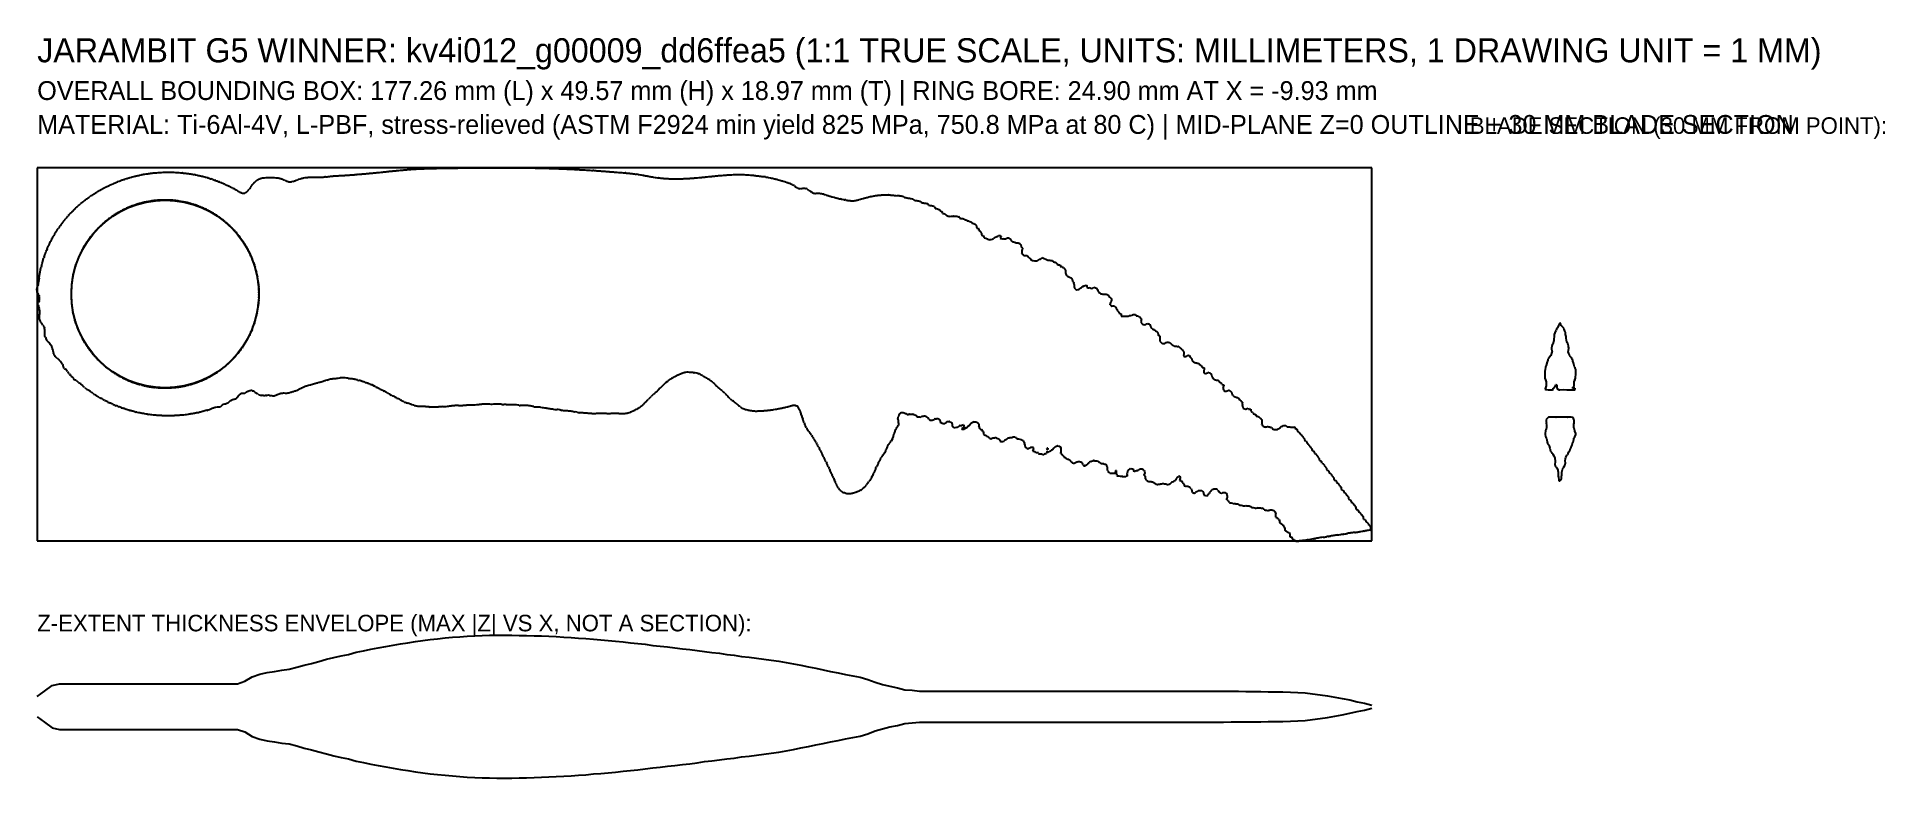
# Model space of a CAD drawing. Extents: x -27 to 218, y -64 to 34.
import ezdxf

# ---------------------------------------------------------------- set-up
doc = ezdxf.new("R2010")
doc.units = 0

msp = doc.modelspace()

# ---------------------------------------------------------------- texts
at = {"layer": 'DIMENSIONS'}
for s, height, p in [('JARAMBIT G5 WINNER: kv4i012_g00009_dd6ffea5 (1:1 TRUE SCALE, UNITS: MILLIMETERS, 1 DRAWING UNIT = 1 MM)', 3.2, (-26.915, 30.77)), ('OVERALL BOUNDING BOX: 177.26 mm (L) x 49.57 mm (H) x 18.97 mm (T) | RING BORE: 24.90 mm AT X = -9.93 mm', 2.5, (-26.915, 25.77)), ('MATERIAL: Ti-6Al-4V, L-PBF, stress-relieved (ASTM F2924 min yield 825 MPa, 750.8 MPa at 80 C) | MID-PLANE Z=0 OUTLINE + 30 MM BLADE SECTION', 2.5, (-26.915, 21.27)), ('BLADE SECTION (30 MM FROM POINT):', 2.2, (163.346, 21.27)), ('Z-EXTENT THICKNESS ENVELOPE (MAX |Z| VS X, NOT A SECTION):', 2.2, (-26.915, -44.804))]:
    msp.add_text(s, height=height, dxfattribs=at).set_placement(p)

# ---------------------------------------------------------------- linework, layer by layer
at = {"layer": 'BLADE_SECTION_30MM'}
for p, q in [((174.7829, -4.8375), (174.6224, -5.1622)), ((174.7829, -4.8375), (174.7969, -4.8145)), ((174.8715, -4.6761), (174.7969, -4.8145)), ((174.875, -4.6622), (174.8715, -4.6761)), ((174.9746, -4.4844), (174.875, -4.6622)), ((174.9804, -4.4722), (174.9746, -4.4844)), ((175.1212, -4.1761), (174.9804, -4.4722)), ((175.1255, -4.1728), (175.1212, -4.1761)), ((175.1395, -4.1622), (175.1255, -4.1728)), ((175.2829, -3.8366), (175.1395, -4.1622)), ((175.2829, -3.8366), (175.2969, -3.8366)), ((175.4174, -4.0416), (175.2969, -3.8366)), ((175.4884, -4.1622), (175.4174, -4.0416)), ((175.4968, -4.1761), (175.4884, -4.1622)), ((175.6207, -4.3149), (175.4968, -4.1761)), ((175.6317, -4.3273), (175.6207, -4.3149)), ((175.6464, -4.3438), (175.6317, -4.3273)), ((175.7829, -4.4968), (175.6464, -4.3438)), ((175.7829, -4.4968), (175.7969, -4.5176)), ((175.8548, -4.6043), (175.7969, -4.5176)), ((175.8779, -4.6622), (175.8548, -4.6043)), ((175.8818, -4.6761), (175.8779, -4.6622)), ((175.9729, -4.9173), (175.8818, -4.6761)), ((174.1828, -7.1622), (174.1788, -7.1761)), ((174.1788, -7.1761), (174.1908, -7.2682)), ((174.2829, -6.8078), (174.1828, -7.1622)), ((174.1908, -7.2682), (174.201, -7.3211)), ((174.201, -7.3211), (174.267, -7.6622)), ((174.2829, -6.8078), (174.2969, -6.7612)), ((174.3213, -6.6761), (174.2969, -6.7612)), ((174.3283, -6.6636), (174.3213, -6.6761)), ((174.3291, -6.6622), (174.3283, -6.6636)), ((174.3501, -6.6098), (174.3291, -6.6622)), ((174.3507, -6.6083), (174.3501, -6.6098)), ((174.514, -6.1761), (174.3507, -6.6083)), ((174.5161, -6.1622), (174.514, -6.1761)), ((174.521, -5.9434), (174.5161, -6.1622)), ((174.5211, -5.9379), (174.521, -5.9434)), ((174.5447, -5.6761), (174.5211, -5.9379)), ((174.5661, -5.3967), (174.5438, -5.6622)), ((174.5438, -5.6622), (174.5447, -5.6761)), ((174.5664, -5.3927), (174.5661, -5.3967)), ((174.6191, -5.1761), (174.5664, -5.3927)), ((174.6224, -5.1622), (174.6191, -5.1761)), ((175.9918, -4.9672), (175.9729, -4.9173)), ((176.0431, -5.1622), (175.9918, -4.9672)), ((176.0464, -5.1761), (176.0431, -5.1622)), ((176.0606, -5.3806), (176.0464, -5.1761)), ((176.0617, -5.3973), (176.0606, -5.3806)), ((176.1397, -5.6622), (176.0617, -5.3973)), ((176.1388, -5.6761), (176.1397, -5.6622)), ((176.1414, -5.8006), (176.1388, -5.6761)), ((176.1417, -5.8173), (176.1414, -5.8006)), ((176.1751, -6.1622), (176.1417, -5.8173)), ((176.1772, -6.1761), (176.1751, -6.1622)), ((176.2043, -6.2408), (176.1772, -6.1761)), ((176.2084, -6.2507), (176.2043, -6.2408)), ((176.2232, -6.2862), (176.2084, -6.2507)), ((176.2829, -6.4291), (176.2232, -6.2862)), ((176.2829, -6.4291), (176.2969, -6.4623)), ((176.3558, -6.6033), (176.2969, -6.4623)), ((176.3772, -6.6622), (176.3558, -6.6033)), ((176.385, -6.6761), (176.3772, -6.6622)), ((176.449, -6.9338), (176.385, -6.6761)), ((176.4641, -6.9949), (176.449, -6.9338)), ((176.4507, -7.4818), (176.5067, -7.1761)), ((176.5027, -7.1622), (176.4641, -6.9949)), ((176.5067, -7.1761), (176.5027, -7.1622)), ((173.4137, -9.6761), (173.3361, -10.106)), ((173.4622, -9.4968), (173.4137, -9.6622)), ((173.4137, -9.6622), (173.4137, -9.6761)), ((173.4654, -9.4858), (173.4622, -9.4968)), ((173.5557, -9.1761), (173.4654, -9.4858)), ((173.5599, -9.1676), (173.5557, -9.1761)), ((173.5626, -9.1622), (173.5599, -9.1676)), ((173.6896, -8.7753), (173.5626, -9.1622)), ((173.6924, -8.7666), (173.6896, -8.7753)), ((173.7198, -8.6761), (173.6924, -8.7666)), ((173.724, -8.6622), (173.7198, -8.6761)), ((173.7829, -8.5774), (173.724, -8.6622)), ((173.7829, -8.5774), (173.7969, -8.5574)), ((174.0915, -8.1761), (173.7969, -8.5574)), ((174.0987, -8.1622), (174.0915, -8.1761)), ((174.2543, -7.7047), (174.0987, -8.1622)), ((174.2546, -7.7038), (174.2543, -7.7047)), ((174.2641, -7.6761), (174.2546, -7.7038)), ((174.2646, -7.6735), (174.2641, -7.6761)), ((174.267, -7.6622), (174.2646, -7.6735)), ((176.4243, -7.6622), (176.4447, -7.5143)), ((176.4272, -7.6761), (176.4243, -7.6622)), ((176.5088, -7.916), (176.4272, -7.6761)), ((176.4447, -7.5143), (176.4507, -7.4818)), ((176.5175, -7.9415), (176.5088, -7.916)), ((176.5926, -8.1622), (176.5175, -7.9415)), ((176.5982, -8.1761), (176.5926, -8.1622)), ((176.6758, -8.2765), (176.5982, -8.1761)), ((176.6787, -8.2803), (176.6758, -8.2765)), ((176.6834, -8.2863), (176.6787, -8.2803)), ((176.7829, -8.4152), (176.6834, -8.2863)), ((176.7829, -8.4152), (176.7969, -8.4332)), ((176.8967, -8.5624), (176.7969, -8.4332)), ((176.9563, -8.6622), (176.8967, -8.5624)), ((176.9605, -8.6761), (176.9563, -8.6622)), ((177.0339, -8.8915), (176.9605, -8.6761)), ((177.0425, -8.9166), (177.0339, -8.8915)), ((177.1139, -9.1622), (177.0425, -8.9166)), ((177.1179, -9.1761), (177.1139, -9.1622)), ((177.1529, -9.2949), (177.1179, -9.1761)), ((177.1554, -9.3036), (177.1529, -9.2949)), ((177.2597, -9.6622), (177.1554, -9.3036)), ((177.2625, -9.6761), (177.2597, -9.6622)), ((177.2656, -9.6885), (177.2625, -9.6761)), ((177.2666, -9.6924), (177.2656, -9.6885)), ((177.2708, -9.7017), (177.2666, -9.6924)), ((177.2829, -9.7288), (177.2708, -9.7017)), ((177.2829, -9.7288), (177.2969, -9.7597)), ((177.4218, -10.0373), (177.2969, -9.7597)), ((173.3222, -10.6622), (173.3177, -10.6761)), ((173.3177, -10.6761), (173.3177, -10.9736)), ((173.3177, -10.9736), (173.3177, -11.1414)), ((173.3177, -11.1414), (173.3209, -11.1622)), ((173.3209, -11.1622), (173.3214, -11.1761)), ((173.3214, -11.1761), (173.3972, -11.4012)), ((173.324, -10.1622), (173.3216, -10.1761)), ((173.3216, -10.1761), (173.3216, -10.5394)), ((173.3216, -10.5394), (173.3216, -10.6374)), ((173.3216, -10.6374), (173.3222, -10.6622)), ((173.3323, -10.1267), (173.324, -10.1622)), ((173.3361, -10.106), (173.3323, -10.1267)), ((173.4969, -12.1761), (173.3536, -12.5829)), ((173.3972, -11.4012), (173.4376, -11.5214)), ((173.4376, -11.5214), (173.4947, -11.6622)), ((173.4947, -11.6622), (173.4997, -11.6761)), ((173.4989, -12.1622), (173.4969, -12.1761)), ((173.4993, -11.9598), (173.4989, -12.1622)), ((173.4997, -11.6761), (173.4993, -11.942)), ((173.4993, -11.942), (173.4993, -11.9598)), ((174.4409, -12.5159), (174.7142, -12.1761)), ((174.7142, -12.1761), (174.7161, -12.1733)), ((174.7161, -12.1733), (174.7238, -12.1622)), ((174.7238, -12.1622), (174.7829, -12.0761)), ((174.7969, -12.0733), (174.7829, -12.0761)), ((174.7969, -12.0733), (174.908, -12.0511)), ((174.908, -12.0511), (174.908, -12.1622)), ((174.908, -12.1622), (174.908, -12.1761)), ((174.908, -12.1761), (174.908, -12.5093)), ((176.9763, -12.482), (177.1944, -12.1761)), ((177.1915, -11.6761), (177.1943, -11.6686)), ((177.1917, -11.764), (177.1915, -11.6761)), ((177.1917, -11.7673), (177.1917, -11.764)), ((177.1924, -12.1622), (177.1917, -11.7673)), ((177.1944, -12.1761), (177.1924, -12.1622)), ((177.1943, -11.6686), (177.1966, -11.6622)), ((177.1966, -11.6622), (177.2829, -11.4491)), ((177.2969, -11.4148), (177.2829, -11.4491)), ((177.2969, -11.4148), (177.3889, -11.1761)), ((177.3889, -11.1761), (177.389, -11.1622)), ((177.389, -11.0701), (177.3936, -11.0355)), ((177.389, -11.1622), (177.389, -11.0701)), ((177.3936, -11.0355), (177.4413, -10.6761)), ((177.4428, -10.1622), (177.4218, -10.0373)), ((177.4372, -10.5219), (177.4381, -10.4808)), ((177.4372, -10.6622), (177.4372, -10.5219)), ((177.4413, -10.6761), (177.4372, -10.6622)), ((177.4381, -10.4808), (177.4451, -10.1761)), ((177.4451, -10.1761), (177.4428, -10.1622)), ((173.3536, -12.5829), (173.3413, -12.6177)), ((173.3413, -12.6177), (173.4523, -12.6622)), ((173.4523, -12.6622), (173.5049, -12.6756)), ((173.5049, -12.6756), (173.5068, -12.6761)), ((173.5068, -12.6761), (173.7293, -12.7297)), ((173.7293, -12.7297), (173.7829, -12.7297)), ((173.7829, -12.7297), (173.7969, -12.7297)), ((173.7969, -12.7297), (173.8002, -12.7297)), ((173.8002, -12.7297), (174.2293, -12.7297)), ((174.2293, -12.7297), (174.2829, -12.7297)), ((174.2829, -12.7297), (174.2969, -12.7264)), ((174.2969, -12.7264), (174.4318, -12.6761)), ((174.4318, -12.5273), (174.4409, -12.5159)), ((174.4318, -12.6622), (174.4318, -12.5273)), ((174.4318, -12.6761), (174.4318, -12.6622)), ((174.908, -12.5093), (174.908, -12.5511)), ((174.908, -12.5511), (175.109, -12.6622)), ((175.109, -12.6622), (175.1383, -12.6756)), ((175.1383, -12.6756), (175.1393, -12.6761)), ((175.1393, -12.6761), (175.2293, -12.7297)), ((175.2293, -12.7297), (175.2829, -12.7297)), ((175.2829, -12.7297), (175.2969, -12.7297)), ((175.2969, -12.7297), (175.7827, -12.6761)), ((175.7829, -12.6753), (175.7827, -12.6761)), ((175.7829, -12.6753), (175.783, -12.6761)), ((175.783, -12.6761), (175.796, -12.6761)), ((175.796, -12.6761), (175.7969, -12.6761)), ((175.7969, -12.6761), (175.7971, -12.6761)), ((175.7971, -12.6761), (175.8002, -12.6766)), ((175.8002, -12.6766), (176.2293, -12.7297)), ((176.2293, -12.7297), (176.2829, -12.7297)), ((176.2829, -12.7297), (176.2969, -12.7297)), ((176.2969, -12.7297), (176.3002, -12.7297)), ((176.3002, -12.7297), (176.7293, -12.7297)), ((176.7293, -12.7297), (176.7829, -12.7297)), ((176.7829, -12.7297), (176.7969, -12.7297)), ((176.7969, -12.7297), (176.8002, -12.7297)), ((176.8002, -12.7297), (177.2293, -12.7297)), ((176.9742, -12.4849), (176.9763, -12.482)), ((176.9806, -12.4849), (176.9742, -12.4849)), ((177.2829, -12.4849), (176.9806, -12.4849)), ((177.2293, -12.7297), (177.2829, -12.7297)), ((177.2829, -12.4849), (177.2969, -12.5334)), ((177.2829, -12.7297), (177.2969, -12.718)), ((177.3256, -12.6335), (177.2969, -12.5334)), ((177.2969, -12.718), (177.3397, -12.6761)), ((177.3364, -12.6622), (177.3256, -12.6335)), ((177.3397, -12.6761), (177.3364, -12.6622)), ((173.4954, -16.6691), (173.4887, -16.6761)), ((173.4887, -16.6761), (173.4942, -16.9485)), ((173.4942, -16.9485), (173.4945, -16.9645)), ((173.4945, -16.9645), (173.5072, -17.1622)), ((173.5021, -16.6622), (173.4954, -16.6691)), ((173.7829, -16.3588), (173.5021, -16.6622)), ((173.5072, -17.1622), (173.5052, -17.1761)), ((173.5052, -17.1761), (173.5229, -17.416)), ((173.7829, -16.3588), (173.7969, -16.3588)), ((174.1002, -16.3588), (173.7969, -16.3588)), ((174.1114, -16.3588), (174.1002, -16.3588)), ((174.2829, -16.3588), (174.1114, -16.3588)), ((174.2829, -16.3588), (174.2969, -16.3588)), ((174.6002, -16.3588), (174.2969, -16.3588)), ((174.6114, -16.3588), (174.6002, -16.3588)), ((174.7829, -16.3588), (174.6114, -16.3588)), ((174.7829, -16.3588), (174.7969, -16.3588)), ((175.1002, -16.3588), (174.7969, -16.3588)), ((175.1114, -16.3588), (175.1002, -16.3588)), ((175.2829, -16.3588), (175.1114, -16.3588)), ((175.2829, -16.3588), (175.2969, -16.3588)), ((175.6002, -16.3588), (175.2969, -16.3588)), ((175.6114, -16.3588), (175.6002, -16.3588)), ((175.7829, -16.3588), (175.6114, -16.3588)), ((175.7829, -16.3588), (175.7969, -16.3588)), ((176.1002, -16.3588), (175.7969, -16.3588)), ((176.1114, -16.3588), (176.1002, -16.3588)), ((176.2829, -16.3588), (176.1114, -16.3588)), ((176.2829, -16.3588), (176.2969, -16.3588)), ((176.6002, -16.3588), (176.2969, -16.3588)), ((176.6114, -16.3588), (176.6002, -16.3588)), ((176.7829, -16.3588), (176.6114, -16.3588)), ((176.7829, -16.3588), (176.7969, -16.3613)), ((177.0666, -16.3925), (176.7969, -16.3613)), ((177.1636, -16.6622), (177.0666, -16.3925)), ((177.171, -16.6761), (177.1636, -16.6622)), ((177.1913, -16.7621), (177.171, -16.6761)), ((177.1785, -17.2787), (177.1861, -17.1761)), ((177.1841, -17.1622), (177.1924, -16.7667)), ((177.1861, -17.1761), (177.1841, -17.1622)), ((177.1924, -16.7667), (177.1913, -16.7621)), ((173.3422, -18.6622), (173.3414, -18.6761)), ((173.3414, -18.6761), (173.4116, -18.9376)), ((173.3629, -18.5961), (173.3422, -18.6622)), ((173.3704, -18.529), (173.3629, -18.5961)), ((173.4097, -18.1761), (173.3704, -18.529)), ((173.4146, -18.1622), (173.4097, -18.1761)), ((173.4116, -18.9376), (173.4348, -19.0242)), ((173.4552, -18.0038), (173.4146, -18.1622)), ((173.4348, -19.0242), (173.5011, -19.1622)), ((173.4624, -17.9759), (173.4552, -18.0038)), ((173.5392, -17.6761), (173.4624, -17.9759)), ((173.5011, -19.1622), (173.5081, -19.1761)), ((173.5081, -19.1761), (173.5698, -19.3712)), ((173.5229, -17.416), (173.5243, -17.4348)), ((173.5243, -17.4348), (173.5411, -17.6622)), ((173.5411, -17.6622), (173.5392, -17.6761)), ((173.5698, -19.3712), (173.5742, -19.3849)), ((173.5742, -19.3849), (173.6151, -19.6622)), ((177.0517, -19.6622), (177.1487, -19.3103)), ((177.1487, -19.3103), (177.1492, -19.3073)), ((177.1492, -19.3073), (177.1715, -19.1761)), ((177.1502, -17.6622), (177.1784, -17.2807)), ((177.1516, -17.6729), (177.1502, -17.6622)), ((177.152, -17.6761), (177.1516, -17.6729)), ((177.1788, -17.7803), (177.152, -17.6761)), ((177.1715, -19.1761), (177.1734, -19.1726)), ((177.1734, -19.1726), (177.1792, -19.1622)), ((177.1784, -17.2807), (177.1785, -17.2787)), ((177.185, -17.8047), (177.1788, -17.7803)), ((177.1792, -19.1622), (177.2829, -18.983)), ((177.2767, -18.1622), (177.185, -17.8047)), ((177.2816, -18.1761), (177.2767, -18.1622)), ((177.282, -18.1771), (177.2816, -18.1761)), ((177.2829, -18.1794), (177.282, -18.1771)), ((177.2873, -18.1926), (177.2829, -18.1794)), ((177.2969, -18.9551), (177.2829, -18.983)), ((177.2969, -18.2216), (177.2873, -18.1926)), ((177.4241, -18.5349), (177.2969, -18.2216)), ((177.2969, -18.9551), (177.4353, -18.6761)), ((177.4351, -18.6622), (177.4241, -18.5349)), ((177.4353, -18.6761), (177.4351, -18.6622)), ((173.6151, -19.6622), (173.6222, -19.6756)), ((173.6222, -19.6756), (173.6225, -19.6761)), ((173.6225, -19.6761), (173.6574, -19.8016)), ((173.6574, -19.8016), (173.7829, -20.002)), ((173.7829, -20.002), (173.7833, -20.0025)), ((173.7833, -20.0025), (173.7969, -20.0242)), ((173.7969, -20.0242), (173.85, -20.1091)), ((173.85, -20.1091), (173.87, -20.1622)), ((173.87, -20.1622), (173.8734, -20.1761)), ((173.8734, -20.1761), (173.9573, -20.4553)), ((173.9573, -20.4553), (173.968, -20.491)), ((173.968, -20.491), (173.998, -20.6622)), ((173.998, -20.6622), (173.9962, -20.6761)), ((173.9962, -20.6761), (174.0683, -20.8694)), ((174.0683, -20.8694), (174.0741, -20.8849)), ((174.0741, -20.8849), (174.1849, -21.0246)), ((174.1849, -21.0246), (174.2829, -21.148)), ((174.2942, -21.1622), (174.2829, -21.148)), ((174.2954, -21.1636), (174.2942, -21.1622)), ((174.2969, -21.1654), (174.2954, -21.1636)), ((174.2969, -21.1654), (174.3057, -21.1761)), ((174.3057, -21.1761), (174.3724, -21.2846)), ((174.3724, -21.2846), (174.4874, -21.4717)), ((174.4874, -21.4717), (174.6045, -21.6622)), ((174.6045, -21.6622), (174.6107, -21.6761)), ((174.6107, -21.6761), (174.6266, -21.8201)), ((174.6266, -21.8201), (174.6278, -21.8312)), ((174.6278, -21.8312), (174.6644, -22.1622)), ((176.0269, -22.1622), (176.0555, -21.9036)), ((176.0555, -21.9036), (176.0559, -21.8993)), ((176.0559, -21.8993), (176.0806, -21.6761)), ((176.0806, -21.6761), (176.0828, -21.6711)), ((176.0828, -21.6711), (176.0868, -21.6622)), ((176.0868, -21.6622), (176.2829, -21.3431)), ((176.2969, -21.3205), (176.2829, -21.3431)), ((176.2969, -21.3205), (176.3856, -21.1761)), ((176.3856, -21.1761), (176.3931, -21.1622)), ((176.3931, -21.1622), (176.4845, -20.9745)), ((176.4845, -20.9745), (176.4884, -20.9682)), ((176.4884, -20.9682), (176.6659, -20.6761)), ((176.6659, -20.6761), (176.6671, -20.6622)), ((176.6671, -20.6622), (176.6686, -20.6584)), ((176.6686, -20.6584), (176.7829, -20.3796)), ((176.7829, -20.3796), (176.7969, -20.3536)), ((176.7969, -20.3536), (176.8774, -20.1761)), ((176.8774, -20.1761), (176.8808, -20.1622)), ((176.8808, -20.1622), (176.9167, -20.0423)), ((176.9167, -20.0423), (176.9253, -20.0177)), ((176.9253, -20.0177), (177.0449, -19.6761)), ((177.0449, -19.6761), (177.0517, -19.6622)), ((174.6489, -22.6622), (174.6483, -22.6761)), ((174.6483, -22.6761), (174.6825, -22.7664)), ((174.6786, -22.2805), (174.6489, -22.6622)), ((174.6644, -22.1622), (174.6641, -22.1761)), ((174.6641, -22.1761), (174.6772, -22.2709)), ((174.6772, -22.2709), (174.6786, -22.2805)), ((174.6825, -22.7664), (174.6853, -22.7738)), ((174.6853, -22.7738), (174.6954, -22.7882)), ((174.6954, -22.7882), (174.7829, -22.9129)), ((174.7969, -22.9327), (174.7829, -22.9129)), ((174.7969, -22.9327), (174.8915, -23.0675)), ((174.8915, -23.0675), (174.958, -23.1622)), ((174.958, -23.1622), (174.9621, -23.1761)), ((174.9621, -23.1761), (175.013, -23.3957)), ((175.013, -23.3957), (175.0224, -23.4366)), ((175.0224, -23.4366), (175.0747, -23.6622)), ((175.0747, -23.6622), (175.0807, -23.6761)), ((175.099, -23.86), (175.0802, -24.1622)), ((175.0802, -24.1622), (175.0839, -24.1761)), ((175.0807, -23.6761), (175.0971, -23.8406)), ((175.0839, -24.1761), (175.1161, -24.3307)), ((175.0971, -23.8406), (175.099, -23.86)), ((175.1161, -24.3307), (175.1182, -24.3408)), ((175.1182, -24.3408), (175.1466, -24.6622)), ((175.4554, -24.6622), (175.5034, -24.4556)), ((175.5034, -24.4556), (175.5041, -24.4504)), ((175.5041, -24.4504), (175.5383, -24.1761)), ((175.5383, -24.1761), (175.5406, -24.1699)), ((175.5406, -24.1699), (175.5434, -24.1622)), ((175.5434, -24.1622), (175.5726, -23.8921)), ((175.5529, -23.6761), (175.5609, -23.6622)), ((175.5733, -23.8857), (175.5529, -23.6761)), ((175.5609, -23.6622), (175.6683, -23.3149)), ((175.5726, -23.8921), (175.5733, -23.8857)), ((175.6683, -23.3149), (175.679, -23.28)), ((175.679, -23.28), (175.7111, -23.1761)), ((175.7111, -23.1761), (175.7166, -23.1622)), ((175.7166, -23.1622), (175.7829, -23.0914)), ((175.7969, -23.0653), (175.7829, -23.0914)), ((175.7969, -23.0653), (176.0183, -22.6761)), ((176.0183, -22.6761), (176.0212, -22.6622)), ((176.0212, -22.6622), (176.0496, -22.4095)), ((176.0272, -22.1761), (176.0269, -22.1622)), ((176.0492, -22.4057), (176.0272, -22.1761)), ((176.0496, -22.4095), (176.0492, -22.4057)), ((175.1466, -24.6622), (175.1471, -24.6761)), ((175.1471, -24.6761), (175.1513, -24.7992)), ((175.1513, -24.7992), (175.1516, -24.8074)), ((175.1516, -24.8074), (175.1597, -24.8074)), ((175.1597, -24.8074), (175.2829, -24.8074)), ((175.2969, -24.7972), (175.2829, -24.8074)), ((175.2969, -24.7972), (175.452, -24.6761)), ((175.452, -24.6761), (175.4554, -24.6622))]:
    msp.add_line(p, q, dxfattribs=at)
at = {"layer": 'BOUNDING_BOX'}
for p, q in [((150.3456, 16.7696), (-26.9146, 16.7696)), ((-26.9146, 16.7696), (-26.9146, -32.804)), ((150.3456, -32.804), (150.3456, 16.7696)), ((-26.9146, -32.804), (150.3456, -32.804))]:
    msp.add_line(p, q, dxfattribs=at)
at = {"layer": 'MIDPLANE_Z0_OUTLINE'}
for p, q in [((-16.7742, 14.693), (-16.6806, 14.7331)), ((-16.6806, 14.7331), (-16.5683, 14.7812)), ((-16.5683, 14.7812), (-16.5549, 14.7866)), ((-16.5549, 14.7866), (-16.3779, 14.8583)), ((-16.3779, 14.8583), (-16.3556, 14.8673)), ((-16.3556, 14.8673), (-16.2775, 14.8989)), ((-16.2678, 14.9028), (-16.2775, 14.8989)), ((-16.2433, 14.9126), (-16.2678, 14.9028)), ((-16.2433, 14.9126), (-16.2293, 14.9179)), ((-16.2293, 14.9179), (-16.2213, 14.9209)), ((-16.2213, 14.9209), (-16.0306, 14.9935)), ((-16.0306, 14.9935), (-15.9183, 15.0362)), ((-15.9183, 15.0362), (-15.8323, 15.067)), ((-15.8323, 15.067), (-15.708, 15.1116)), ((-15.708, 15.1116), (-15.7056, 15.1125)), ((-15.7056, 15.1125), (-15.7042, 15.1129)), ((-15.7042, 15.1129), (-15.6114, 15.1465)), ((-15.6114, 15.1465), (-15.5933, 15.1531)), ((-15.5933, 15.1531), (-15.4562, 15.1994)), ((-15.4562, 15.1994), (-15.3839, 15.2239)), ((-15.3839, 15.2239), (-15.3806, 15.225)), ((-15.3806, 15.225), (-15.2683, 15.2627)), ((-15.2683, 15.2627), (-15.2343, 15.273)), ((-15.2343, 15.273), (-15.2125, 15.2797)), ((-15.2125, 15.2797), (-15.0556, 15.3283)), ((-15.0556, 15.3283), (-14.9433, 15.363)), ((-14.9433, 15.363), (-14.8663, 15.3849)), ((-14.8663, 15.3849), (-14.7489, 15.4182)), ((-14.7489, 15.4182), (-14.7306, 15.4235)), ((-14.7306, 15.4235), (-14.6846, 15.4366)), ((-14.6846, 15.4366), (-14.629, 15.4525)), ((-14.629, 15.4525), (-14.6183, 15.4555)), ((-14.6183, 15.4555), (-14.4056, 15.5141)), ((-14.4056, 15.5141), (-14.2987, 15.5434)), ((-14.2987, 15.5434), (-14.2953, 15.5444)), ((-14.2953, 15.5444), (-14.2933, 15.5449)), ((-14.2933, 15.5449), (-14.2842, 15.5474)), ((-14.2842, 15.5474), (-14.2785, 15.5489)), ((-14.2785, 15.5489), (-14.0806, 15.6019)), ((-14.0806, 15.6019), (-13.9683, 15.632)), ((-13.9683, 15.632), (-13.9091, 15.6464)), ((-13.9091, 15.6464), (-13.8583, 15.6589)), ((-13.8583, 15.6589), (-13.7556, 15.6844)), ((-13.7556, 15.6844), (-13.6433, 15.7124)), ((-13.6433, 15.7124), (-13.5785, 15.7272)), ((-13.5785, 15.7272), (-13.4312, 15.7609)), ((-13.4312, 15.7609), (-13.4306, 15.7611)), ((-13.4306, 15.7611), (-13.4284, 15.7616)), ((-13.4284, 15.7616), (-13.3304, 15.7843)), ((-13.3304, 15.7843), (-13.3183, 15.7871)), ((-13.3183, 15.7871), (-13.1056, 15.8327)), ((-13.1056, 15.8327), (-13.015, 15.8522)), ((-13.015, 15.8522), (-13, 15.8554)), ((-13, 15.8554), (-12.9933, 15.8569)), ((-12.9933, 15.8569), (-12.934, 15.868)), ((-12.934, 15.868), (-12.9026, 15.8739)), ((-12.9026, 15.8739), (-12.7806, 15.8965)), ((-12.7806, 15.8965), (-12.6683, 15.9172)), ((-12.6683, 15.9172), (-12.6376, 15.9219)), ((-12.6376, 15.9219), (-12.6172, 15.9249)), ((-12.6172, 15.9249), (-12.4556, 15.9501)), ((-12.4556, 15.9501), (-12.3433, 15.9675)), ((-12.3433, 15.9675), (-12.2877, 15.975)), ((-12.2877, 15.975), (-12.2352, 15.982)), ((-12.2352, 15.982), (-12.1306, 15.9962)), ((-12.1306, 15.9962), (-12.0183, 16.0114)), ((-12.0183, 16.0114), (-11.9556, 16.019)), ((-11.9556, 16.019), (-11.8619, 16.0303)), ((-11.8619, 16.0303), (-11.8056, 16.0371)), ((-11.8056, 16.0371), (-11.6933, 16.0509)), ((-11.6933, 16.0509), (-11.6454, 16.056)), ((-11.6454, 16.056), (-11.4951, 16.072)), ((-11.4951, 16.072), (-11.4806, 16.0736)), ((-11.4806, 16.0736), (-11.3683, 16.0858)), ((-11.3683, 16.0858), (-11.3666, 16.0859)), ((-11.3666, 16.0859), (-11.3593, 16.0866)), ((-11.3593, 16.0866), (-11.1556, 16.1051)), ((-11.1556, 16.1051), (-11.1352, 16.107)), ((-11.1352, 16.107), (-11.0543, 16.1145)), ((-11.0543, 16.1145), (-11.0433, 16.1155)), ((-11.0433, 16.1155), (-10.8306, 16.1312)), ((-10.8306, 16.1312), (-10.7824, 16.1348)), ((-10.7824, 16.1348), (-10.7311, 16.1387)), ((-10.7311, 16.1387), (-10.7183, 16.1396)), ((-10.7183, 16.1396), (-10.5056, 16.1517)), ((-10.5056, 16.1517), (-10.4366, 16.1556)), ((-10.4366, 16.1556), (-10.4042, 16.1574)), ((-10.4042, 16.1574), (-10.3933, 16.1581)), ((-10.3933, 16.1581), (-10.1806, 16.1664)), ((-10.1806, 16.1664), (-10.0975, 16.1697)), ((-10.0975, 16.1697), (-10.0766, 16.1705)), ((-10.0766, 16.1705), (-10.0683, 16.1709)), ((-10.0683, 16.1709), (-9.8556, 16.1755)), ((-9.8556, 16.1755), (-9.7646, 16.1775)), ((-9.7646, 16.1775), (-9.7497, 16.1779)), ((-9.7497, 16.1779), (-9.7433, 16.178)), ((-9.7433, 16.178), (-9.5306, 16.179)), ((-9.5306, 16.179), (-9.4377, 16.1794)), ((-9.4377, 16.1794), (-9.4242, 16.1795)), ((-9.4242, 16.1795), (-9.4183, 16.1795)), ((-9.4183, 16.1795), (-9.2056, 16.1768)), ((-9.2056, 16.1768), (-9.1165, 16.1757)), ((-9.1165, 16.1757), (-9.1001, 16.1755)), ((-9.1001, 16.1755), (-9.0933, 16.1754)), ((-9.0933, 16.1754), (-8.8806, 16.169)), ((-8.8806, 16.169), (-8.8006, 16.1666)), ((-8.8006, 16.1666), (-8.777, 16.1659)), ((-8.777, 16.1659), (-8.7683, 16.1656)), ((-8.7683, 16.1656), (-8.5556, 16.1555)), ((-8.5556, 16.1555), (-8.4898, 16.1524)), ((-8.4898, 16.1524), (-8.454, 16.1506)), ((-8.454, 16.1506), (-8.4433, 16.1501)), ((-8.4433, 16.1501), (-8.2306, 16.1363)), ((-8.2306, 16.1363), (-8.1839, 16.1333)), ((-8.1839, 16.1333), (-8.1292, 16.1296)), ((-8.1292, 16.1296), (-8.1183, 16.1289)), ((-8.1183, 16.1289), (-7.9056, 16.1114)), ((-7.9056, 16.1114), (-7.8826, 16.1096)), ((-7.8826, 16.1096), (-7.7993, 16.1026)), ((-7.7993, 16.1026), (-7.7933, 16.1021)), ((-7.7933, 16.1021), (-7.6365, 16.0866)), ((-7.5856, 16.0816), (-7.6365, 16.0866)), ((-7.5856, 16.0816), (-7.5806, 16.0811)), ((-7.5806, 16.0811), (-7.4683, 16.0698)), ((-7.4683, 16.0698), (-7.4454, 16.0672)), ((-7.4454, 16.0672), (-7.2924, 16.0498)), ((-7.2924, 16.0498), (-7.2556, 16.0455)), ((-7.2556, 16.0455), (-7.1433, 16.0325)), ((-7.1433, 16.0325), (-7.0975, 16.0267)), ((-7.0975, 16.0267), (-7.0025, 16.0147)), ((-7.0025, 16.0147), (-6.9306, 16.0054)), ((-6.9306, 16.0054), (-6.8183, 15.9908)), ((-6.8183, 15.9908), (-6.771, 15.9842)), ((-6.771, 15.9842), (-6.7157, 15.9765)), ((-6.7157, 15.9765), (-6.6056, 15.9607)), ((-6.6056, 15.9607), (-6.4933, 15.9445)), ((-6.4933, 15.9445), (-6.4591, 15.9391)), ((-6.4591, 15.9391), (-6.4323, 15.9348)), ((-6.4323, 15.9348), (-6.2806, 15.9099)), ((-6.2806, 15.9099), (-6.1683, 15.8913)), ((-6.1683, 15.8913), (-6.1588, 15.8895)), ((-6.1588, 15.8895), (-6.1536, 15.8886)), ((-6.1536, 15.8886), (-6.1185, 15.8818)), ((-6.1185, 15.8818), (-6.0779, 15.8739)), ((-5.9556, 15.8501), (-6.0779, 15.8739)), ((-5.9556, 15.8501), (-5.8815, 15.8357)), ((-5.8815, 15.8357), (-5.8525, 15.8299)), ((-5.8525, 15.8299), (-5.8433, 15.828)), ((-5.8433, 15.828), (-5.6306, 15.7814)), ((-5.6306, 15.7814), (-5.6143, 15.7779)), ((-5.6143, 15.7779), (-5.5398, 15.7616)), ((-5.5183, 15.7569), (-5.5398, 15.7616)), ((-5.5183, 15.7569), (-5.5114, 15.7553)), ((-5.5114, 15.7553), (-5.349, 15.7181)), ((-5.349, 15.7181), (-5.3056, 15.7082)), ((-5.3056, 15.7082), (-5.1933, 15.6828)), ((-5.1933, 15.6828), (-5.1486, 15.6722)), ((-5.1486, 15.6722), (-5.085, 15.6572)), ((-5.085, 15.6572), (-4.9806, 15.6321)), ((-4.9806, 15.6321), (-4.8683, 15.6051)), ((-4.8683, 15.6051), (-4.8422, 15.5983)), ((-4.8422, 15.5983), (-4.8237, 15.5935)), ((-4.8237, 15.5935), (-4.6618, 15.5499)), ((-4.6618, 15.5499), (-4.6581, 15.5489)), ((-4.6556, 15.5482), (-4.6581, 15.5489)), ((-4.6556, 15.5482), (-4.5677, 15.5245)), ((-4.5677, 15.5245), (-4.5501, 15.5195)), ((-4.5501, 15.5195), (-4.5433, 15.5176)), ((-4.5433, 15.5176), (-4.3306, 15.4533)), ((-4.3306, 15.4533), (-4.3177, 15.4495)), ((-4.3177, 15.4495), (-4.2761, 15.4366)), ((-4.2183, 15.4187), (-4.2761, 15.4366)), ((-4.2183, 15.4187), (-4.198, 15.4122)), ((-4.198, 15.4122), (-4.0711, 15.3711)), ((-4.0711, 15.3711), (-4.0056, 15.3496)), ((-4.0056, 15.3496), (-3.8933, 15.3129)), ((-3.8933, 15.3129), (-3.8584, 15.3011)), ((-3.8584, 15.3011), (-3.8267, 15.2904)), ((-3.6806, 15.2406), (-3.8267, 15.2904)), ((-3.6314, 15.2239), (-3.6806, 15.2406)), ((-3.6314, 15.2239), (-3.6225, 15.2209)), ((-3.6225, 15.2209), (-3.5843, 15.2079)), ((-3.5843, 15.2079), (-3.5731, 15.2041)), ((-3.5731, 15.2041), (-3.5683, 15.2024)), ((-3.5683, 15.2024), (-3.3556, 15.1279)), ((-3.3556, 15.1279), (-3.3435, 15.1237)), ((-3.3435, 15.1237), (-3.3095, 15.1116)), ((-3.2433, 15.0881), (-3.3095, 15.1116)), ((-3.2433, 15.0881), (-3.2193, 15.0794)), ((-3.2193, 15.0794), (-3.1047, 15.0375)), ((-3.1047, 15.0375), (-3.0306, 15.0099)), ((-3.0306, 15.0099), (-2.9183, 14.968)), ((-2.9183, 14.968), (-2.8903, 14.9572)), ((-2.8903, 14.9572), (-2.8685, 14.9487)), ((-2.8685, 14.9487), (-2.7741, 14.9113)), ((-2.7741, 14.9113), (-2.7428, 14.8989)), ((-2.7056, 14.8842), (-2.7428, 14.8989)), ((-2.7056, 14.8842), (-2.6357, 14.8565)), ((-2.6357, 14.8565), (-2.6017, 14.8427)), ((-2.6017, 14.8427), (-2.5933, 14.8393)), ((-2.5933, 14.8393), (-2.4673, 14.7866)), ((-2.4061, 14.761), (-2.4673, 14.7866)), ((-2.4061, 14.761), (-2.3806, 14.7501)), ((-2.3806, 14.7501), (-2.2683, 14.702)), ((1.8444, 14.7022), (1.8895, 14.7548)), ((1.8895, 14.7548), (1.9167, 14.7866)), ((1.9167, 14.7866), (1.9567, 14.8334)), ((1.9567, 14.8334), (2.0047, 14.8753)), ((2.0047, 14.8753), (2.0317, 14.8989)), ((2.0317, 14.8989), (2.1694, 15.0194)), ((2.1694, 15.0194), (2.2713, 15.1084)), ((2.2713, 15.1084), (2.275, 15.1116)), ((2.275, 15.1116), (2.2817, 15.1174)), ((2.2817, 15.1174), (2.4024, 15.1862)), ((2.4024, 15.1862), (2.4686, 15.2239)), ((2.4686, 15.2239), (2.4944, 15.2388)), ((2.4944, 15.2388), (2.6067, 15.3033)), ((2.6067, 15.3033), (2.6708, 15.3232)), ((2.6708, 15.3232), (2.7218, 15.3389)), ((2.7218, 15.3389), (2.8194, 15.3698)), ((2.8194, 15.3698), (2.9317, 15.4053)), ((2.9317, 15.4053), (2.978, 15.4112)), ((2.978, 15.4112), (3.1398, 15.4319)), ((3.1398, 15.4319), (3.1444, 15.4326)), ((3.1444, 15.4326), (3.1751, 15.4366)), ((3.1751, 15.4366), (3.2509, 15.4466)), ((3.2509, 15.4466), (3.2567, 15.4474)), ((3.2567, 15.4474), (3.4694, 15.4551)), ((3.4694, 15.4551), (3.4886, 15.4558)), ((3.4886, 15.4558), (3.5724, 15.4589)), ((3.5724, 15.4589), (3.5817, 15.4593)), ((3.5817, 15.4593), (3.7944, 15.4603)), ((3.7944, 15.4603), (3.8182, 15.4604)), ((3.8182, 15.4604), (3.8973, 15.4608)), ((3.8973, 15.4608), (3.9067, 15.4608)), ((3.9067, 15.4608), (4.1194, 15.4598)), ((4.1194, 15.4598), (4.1426, 15.4597)), ((4.1426, 15.4597), (4.2228, 15.4592)), ((4.2228, 15.4592), (4.2317, 15.4592)), ((4.2317, 15.4592), (4.4444, 15.4558)), ((4.4444, 15.4558), (4.4633, 15.4555)), ((4.4633, 15.4555), (4.5496, 15.4535)), ((4.5496, 15.4535), (4.5567, 15.4534)), ((4.5567, 15.4534), (4.7694, 15.4432)), ((4.7694, 15.4432), (4.7757, 15.4429)), ((4.7757, 15.4429), (4.8669, 15.4366)), ((4.8817, 15.4356), (4.8669, 15.4366)), ((4.8817, 15.4356), (4.8835, 15.4354)), ((4.8835, 15.4354), (5.0706, 15.4128)), ((5.0706, 15.4128), (5.0944, 15.4087)), ((5.0944, 15.4087), (5.2067, 15.3897)), ((5.2067, 15.3897), (5.247, 15.3803)), ((5.247, 15.3803), (5.3411, 15.3583)), ((5.3411, 15.3583), (5.4194, 15.3329)), ((5.4194, 15.3329), (5.5317, 15.2965)), ((5.5317, 15.2965), (5.5622, 15.2857)), ((5.5622, 15.2857), (5.5854, 15.2775)), ((5.5854, 15.2775), (5.6587, 15.2412)), ((5.6587, 15.2412), (5.6937, 15.2239)), ((5.7444, 15.2035), (5.6937, 15.2239)), ((5.7444, 15.2035), (5.8099, 15.1771)), ((5.8099, 15.1771), (5.8482, 15.1598)), ((5.8482, 15.1598), (5.8567, 15.1559)), ((5.8567, 15.1559), (5.9566, 15.1116)), ((6.0349, 15.0771), (5.9566, 15.1116)), ((6.0349, 15.0771), (6.0694, 15.0609)), ((6.0694, 15.0609), (6.1817, 15.0066)), ((6.1817, 15.0066), (6.2235, 14.9936)), ((6.2235, 14.9936), (6.264, 14.9811)), ((6.264, 14.9811), (6.3944, 14.9403)), ((6.3944, 14.9403), (6.5014, 14.9054)), ((6.5014, 14.9054), (6.5067, 14.9037)), ((6.5067, 14.9037), (6.5114, 14.9036)), ((6.5114, 14.9036), (6.6629, 14.9005)), ((6.6629, 14.9005), (6.7194, 14.8994)), ((6.7194, 14.8994), (6.7364, 14.8989)), ((6.7364, 14.8989), (6.8298, 14.8969)), ((6.8298, 14.8969), (6.8317, 14.8969)), ((6.8317, 14.8969), (6.8416, 14.8989)), ((7.0444, 14.9537), (6.8416, 14.8989)), ((7.0444, 14.9537), (7.1567, 14.9837)), ((7.1567, 14.9837), (7.2396, 15.0167)), ((7.2396, 15.0167), (7.2977, 15.0398)), ((7.2977, 15.0398), (7.3694, 15.0698)), ((7.3694, 15.0698), (7.4692, 15.1116)), ((7.4692, 15.1116), (7.4766, 15.1147)), ((7.4766, 15.1147), (7.4817, 15.1169)), ((7.4817, 15.1169), (7.6575, 15.1839)), ((7.6575, 15.1839), (7.6944, 15.198)), ((7.6944, 15.198), (7.7619, 15.2239)), ((7.7676, 15.2264), (7.7619, 15.2239)), ((7.8067, 15.2432), (7.7676, 15.2264)), ((7.8067, 15.2432), (7.8292, 15.2501)), ((7.8292, 15.2501), (7.8346, 15.2518)), ((7.8346, 15.2518), (8.0194, 15.3162)), ((8.0194, 15.3162), (8.1317, 15.3558)), ((8.1317, 15.3558), (8.2072, 15.3731)), ((8.2072, 15.3731), (8.3029, 15.395)), ((8.3029, 15.395), (8.3444, 15.4062)), ((8.3444, 15.4062), (8.4561, 15.4366)), ((8.4561, 15.4366), (8.4566, 15.4367)), ((8.4566, 15.4367), (8.4567, 15.4368)), ((8.4567, 15.4368), (8.6694, 15.4653)), ((8.6694, 15.4653), (8.7028, 15.4699)), ((8.7028, 15.4699), (8.7664, 15.4811)), ((8.7664, 15.4811), (8.7817, 15.4838)), ((8.7817, 15.4838), (8.9944, 15.4959)), ((8.9944, 15.4959), (9.0576, 15.4998)), ((9.0576, 15.4998), (9.0941, 15.503)), ((9.0941, 15.503), (9.1067, 15.5041)), ((9.1067, 15.5041), (9.3194, 15.5077)), ((9.3194, 15.5077), (9.3921, 15.5092)), ((9.3921, 15.5092), (9.421, 15.5103)), ((9.421, 15.5103), (9.4317, 15.5107)), ((9.4317, 15.5107), (9.6444, 15.5111)), ((9.6444, 15.5111), (9.7194, 15.5115)), ((9.7194, 15.5115), (9.7467, 15.5119)), ((9.7467, 15.5119), (9.7567, 15.512)), ((9.7567, 15.512), (9.9694, 15.512)), ((9.9694, 15.512), (10.045, 15.5122)), ((10.045, 15.5122), (10.0719, 15.5124)), ((10.0719, 15.5124), (10.0817, 15.5124)), ((10.0817, 15.5124), (10.2944, 15.5135)), ((10.2944, 15.5135), (10.3718, 15.514)), ((10.3718, 15.514), (10.3972, 15.5142)), ((10.3972, 15.5142), (10.4067, 15.5143)), ((10.4067, 15.5143), (10.6194, 15.5179)), ((10.6194, 15.5179), (10.7021, 15.5192)), ((10.7021, 15.5192), (10.7232, 15.5197)), ((10.7232, 15.5197), (10.7317, 15.5198)), ((10.7317, 15.5198), (10.9444, 15.528)), ((10.9444, 15.528), (11.0395, 15.5316)), ((11.0395, 15.5316), (11.0511, 15.532)), ((11.0511, 15.532), (11.0567, 15.5322)), ((11.0567, 15.5322), (11.1987, 15.5429)), ((11.1987, 15.5429), (11.2694, 15.5482)), ((11.2694, 15.5482), (11.2788, 15.5489)), ((11.2824, 15.5492), (11.2788, 15.5489)), ((11.3817, 15.5571), (11.2824, 15.5492)), ((11.3817, 15.5571), (11.3883, 15.5579)), ((11.3883, 15.5579), (11.3911, 15.5583)), ((11.3911, 15.5583), (11.5944, 15.5836)), ((11.5944, 15.5836), (11.7067, 15.5973)), ((11.7067, 15.5973), (11.7403, 15.6014)), ((11.7403, 15.6014), (11.7619, 15.6041)), ((11.7619, 15.6041), (11.9194, 15.6253)), ((11.9194, 15.6253), (12.0317, 15.6402)), ((12.0317, 15.6402), (12.0846, 15.6449)), ((12.0846, 15.6449), (12.1318, 15.649)), ((12.1318, 15.649), (12.2444, 15.6607)), ((12.2444, 15.6607), (12.3567, 15.6724)), ((12.3567, 15.6724), (12.4156, 15.6759)), ((12.4156, 15.6759), (12.488, 15.6802)), ((12.488, 15.6802), (12.5694, 15.6858)), ((12.5694, 15.6858), (12.6817, 15.6938)), ((12.6817, 15.6938), (12.7397, 15.6968)), ((12.7397, 15.6968), (12.8344, 15.7016)), ((12.8344, 15.7016), (12.8944, 15.7049)), ((12.8944, 15.7049), (13.0067, 15.7112)), ((13.0067, 15.7112), (13.0602, 15.7141)), ((13.0602, 15.7141), (13.1782, 15.7203)), ((13.1782, 15.7203), (13.2194, 15.7226)), ((13.2194, 15.7226), (13.3317, 15.7289)), ((13.3317, 15.7289), (13.3751, 15.7314)), ((13.3751, 15.7314), (13.5226, 15.7397)), ((13.5226, 15.7397), (13.5444, 15.741)), ((13.5444, 15.741), (13.6567, 15.7477)), ((13.6567, 15.7477), (13.6802, 15.7491)), ((13.6802, 15.7491), (13.8682, 15.7604)), ((13.8682, 15.7604), (13.8694, 15.7605)), ((13.8694, 15.7605), (13.8874, 15.7616)), ((13.8874, 15.7616), (13.9786, 15.7673)), ((13.9786, 15.7673), (13.9817, 15.7675)), ((13.9817, 15.7675), (14.1944, 15.7807)), ((14.1944, 15.7807), (14.2149, 15.782)), ((14.2149, 15.782), (14.2965, 15.7873)), ((14.2965, 15.7873), (14.3067, 15.788)), ((14.3067, 15.788), (14.5194, 15.8015)), ((14.5194, 15.8015), (14.5621, 15.8042)), ((14.5621, 15.8042), (14.6189, 15.808)), ((14.6189, 15.808), (14.6317, 15.8089)), ((14.6317, 15.8089), (14.8444, 15.8229)), ((14.8444, 15.8229), (14.91, 15.8272)), ((14.91, 15.8272), (14.9451, 15.8296)), ((14.9451, 15.8296), (14.9567, 15.8304)), ((14.9567, 15.8304), (15.1694, 15.8457)), ((15.1694, 15.8457), (15.2601, 15.8523)), ((15.2601, 15.8523), (15.2749, 15.8533)), ((15.2749, 15.8533), (15.2817, 15.8538)), ((15.2817, 15.8538), (15.436, 15.8667)), ((15.436, 15.8667), (15.4944, 15.8715)), ((15.4944, 15.8715), (15.5229, 15.8739)), ((15.5314, 15.8746), (15.5229, 15.8739)), ((15.6067, 15.8811), (15.5314, 15.8746)), ((15.6067, 15.8811), (15.6122, 15.8816)), ((15.6122, 15.8816), (15.6147, 15.8818)), ((15.6147, 15.8818), (15.8194, 15.9012)), ((15.8194, 15.9012), (15.9317, 15.9119)), ((15.9317, 15.9119), (15.9575, 15.9142)), ((15.9575, 15.9142), (15.9734, 15.9156)), ((15.9734, 15.9156), (16.1444, 15.9316)), ((16.1444, 15.9316), (16.2567, 15.9422)), ((16.2567, 15.9422), (16.2991, 15.9459)), ((16.2991, 15.9459), (16.3315, 15.9486)), ((16.3315, 15.9486), (16.4694, 15.9611)), ((16.4694, 15.9611), (16.5817, 15.9713)), ((16.5817, 15.9713), (16.6361, 15.9761)), ((16.6361, 15.9761), (16.6885, 15.9806)), ((16.6885, 15.9806), (16.7944, 15.9903)), ((16.7944, 15.9903), (16.9067, 16.0005)), ((16.9067, 16.0005), (16.9674, 16.006)), ((16.9674, 16.006), (17.046, 16.0132)), ((17.046, 16.0132), (17.1194, 16.0201)), ((17.1194, 16.0201), (17.2317, 16.0306)), ((17.2317, 16.0306), (17.2895, 16.0361)), ((17.2895, 16.0361), (17.4048, 16.047)), ((17.4048, 16.047), (17.4444, 16.0509)), ((17.4444, 16.0509), (17.5567, 16.0618)), ((17.5567, 16.0618), (17.5945, 16.0655)), ((17.5945, 16.0655), (17.7649, 16.082)), ((17.7649, 16.082), (17.7694, 16.0825)), ((17.7694, 16.0825), (17.8102, 16.0866)), ((17.8102, 16.0866), (17.8779, 16.0934)), ((17.8779, 16.0934), (17.8817, 16.0938)), ((17.8817, 16.0938), (18.0944, 16.1148)), ((18.0944, 16.1148), (18.1258, 16.1179)), ((18.1258, 16.1179), (18.1939, 16.1249)), ((18.1939, 16.1249), (18.2067, 16.1262)), ((18.2067, 16.1262), (18.4194, 16.1476)), ((18.4194, 16.1476), (18.4872, 16.1544)), ((18.4872, 16.1544), (18.5202, 16.1578)), ((18.5202, 16.1578), (18.5317, 16.159)), ((18.5317, 16.159), (18.7444, 16.1806)), ((18.7444, 16.1806), (18.849, 16.1912)), ((18.849, 16.1912), (18.8539, 16.1917)), ((18.8539, 16.1917), (18.8567, 16.192)), ((18.8567, 16.192), (18.899, 16.1963)), ((18.899, 16.1963), (18.9245, 16.1989)), ((18.9245, 16.1989), (19.0694, 16.2142)), ((19.0694, 16.2142), (19.1817, 16.226)), ((19.1817, 16.226), (19.2008, 16.2279)), ((19.2008, 16.2279), (19.2119, 16.2291)), ((19.2119, 16.2291), (19.3944, 16.2483)), ((19.3944, 16.2483), (19.5067, 16.2601)), ((19.5067, 16.2601), (19.5461, 16.2641)), ((19.5461, 16.2641), (19.5749, 16.2671)), ((19.5749, 16.2671), (19.7194, 16.2822)), ((19.7194, 16.2822), (19.8317, 16.294)), ((19.8317, 16.294), (19.8861, 16.2995)), ((19.8861, 16.2995), (19.9375, 16.3047)), ((19.9375, 16.3047), (20.0444, 16.3158)), ((20.0444, 16.3158), (20.1567, 16.3275)), ((20.1567, 16.3275), (20.2181, 16.3336)), ((20.2181, 16.3336), (20.2995, 16.3417)), ((20.2995, 16.3417), (20.3694, 16.3489)), ((20.3694, 16.3489), (20.4817, 16.3604)), ((20.4817, 16.3604), (20.5379, 16.3658)), ((20.5379, 16.3658), (20.6605, 16.3777)), ((20.6605, 16.3777), (20.6944, 16.3811)), ((20.6944, 16.3811), (20.8067, 16.3923)), ((20.8067, 16.3923), (20.8381, 16.3952)), ((20.8381, 16.3952), (21.0156, 16.4116)), ((21.0156, 16.4116), (21.0194, 16.412)), ((21.0194, 16.412), (21.0198, 16.412)), ((21.0198, 16.412), (21.1261, 16.4222)), ((21.1261, 16.4222), (21.1317, 16.4227)), ((21.1317, 16.4227), (21.3444, 16.4411)), ((21.3444, 16.4411), (21.3768, 16.444)), ((21.3768, 16.444), (21.4441, 16.45)), ((21.4441, 16.45), (21.4567, 16.4511)), ((21.4567, 16.4511), (21.6694, 16.4684)), ((21.6694, 16.4684), (21.7313, 16.4735)), ((21.7313, 16.4735), (21.7697, 16.4767)), ((21.7697, 16.4767), (21.7817, 16.4777)), ((21.7817, 16.4777), (21.9944, 16.4948)), ((21.9944, 16.4948), (22.0849, 16.502)), ((22.0849, 16.502), (22.1, 16.5033)), ((22.1, 16.5033), (22.1067, 16.5038)), ((22.1067, 16.5038), (22.2614, 16.5168)), ((22.2614, 16.5168), (22.3194, 16.5217)), ((22.3194, 16.5217), (22.3452, 16.5239)), ((22.3542, 16.5247), (22.3452, 16.5239)), ((22.4317, 16.5314), (22.3542, 16.5247)), ((22.4317, 16.5314), (22.4372, 16.5319)), ((22.4372, 16.5319), (22.44, 16.5321)), ((22.44, 16.5321), (22.6444, 16.5499)), ((22.6444, 16.5499), (22.7567, 16.5596)), ((22.7567, 16.5596), (22.7804, 16.5613)), ((22.7804, 16.5613), (22.7951, 16.5623)), ((22.7951, 16.5623), (22.9694, 16.5754)), ((22.9694, 16.5754), (23.0817, 16.5838)), ((23.0817, 16.5838), (23.1185, 16.5858)), ((23.1185, 16.5858), (23.1451, 16.5873)), ((23.1451, 16.5873), (23.2944, 16.5962)), ((23.2944, 16.5962), (23.4067, 16.6028)), ((23.4067, 16.6028), (23.4519, 16.6049)), ((23.4519, 16.6049), (23.4895, 16.6066)), ((23.4895, 16.6066), (23.6194, 16.6129)), ((23.6194, 16.6129), (23.7317, 16.6183)), ((23.7317, 16.6183), (23.7824, 16.6203)), ((23.7824, 16.6203), (23.8301, 16.6222)), ((23.8301, 16.6222), (23.9444, 16.6269)), ((23.9444, 16.6269), (24.0567, 16.6316)), ((24.0567, 16.6316), (24.1109, 16.6335)), ((24.1109, 16.6335), (24.1683, 16.6355)), ((24.1683, 16.6355), (24.2694, 16.6392)), ((24.2694, 16.6392), (24.3817, 16.6433)), ((24.3817, 16.6433), (24.4379, 16.645)), ((24.4379, 16.645), (24.505, 16.6472)), ((24.505, 16.6472), (24.5944, 16.6501)), ((24.5944, 16.6501), (24.7067, 16.6539)), ((24.7067, 16.6539), (24.7637, 16.6555)), ((24.7637, 16.6555), (24.8406, 16.6578)), ((24.8406, 16.6578), (24.9194, 16.6602)), ((24.9194, 16.6602), (25.0317, 16.6636)), ((25.0317, 16.6636), (25.0885, 16.6652)), ((25.0885, 16.6652), (25.1754, 16.6675)), ((25.1754, 16.6675), (25.2444, 16.6695)), ((25.2444, 16.6695), (25.3567, 16.6726)), ((25.3567, 16.6726), (25.4122, 16.674)), ((25.4122, 16.674), (25.5093, 16.6764)), ((25.5093, 16.6764), (25.5694, 16.678)), ((25.5694, 16.678), (25.6817, 16.6809)), ((25.6817, 16.6809), (25.7351, 16.6822)), ((25.7351, 16.6822), (25.8425, 16.6846)), ((25.8425, 16.6846), (25.8944, 16.6859)), ((25.8944, 16.6859), (26.0067, 16.6886)), ((26.0067, 16.6886), (26.0573, 16.6896)), ((26.0573, 16.6896), (26.175, 16.6921)), ((26.175, 16.6921), (26.2194, 16.6931)), ((26.2194, 16.6931), (26.3317, 16.6956)), ((26.3317, 16.6956), (26.3787, 16.6965)), ((26.3787, 16.6965), (26.5068, 16.699)), ((26.5068, 16.699), (26.5444, 16.6997)), ((26.5444, 16.6997), (26.6567, 16.702)), ((26.6567, 16.702), (26.6995, 16.7028)), ((26.6995, 16.7028), (26.8381, 16.7052)), ((26.8381, 16.7052), (26.8694, 16.7058)), ((26.8694, 16.7058), (26.9817, 16.7079)), ((26.9817, 16.7079), (27.0199, 16.7085)), ((27.0199, 16.7085), (27.1688, 16.711)), ((27.1688, 16.711), (27.1944, 16.7114)), ((27.1944, 16.7114), (27.3067, 16.7133)), ((27.3067, 16.7133), (27.3398, 16.7138)), ((27.3398, 16.7138), (27.499, 16.7162)), ((27.499, 16.7162), (27.5194, 16.7165)), ((27.5194, 16.7165), (27.6317, 16.7182)), ((27.6317, 16.7182), (27.6595, 16.7186)), ((27.6595, 16.7186), (27.8288, 16.7209)), ((27.8288, 16.7209), (27.8444, 16.7212)), ((27.8444, 16.7212), (27.9567, 16.7227)), ((27.9567, 16.7227), (27.9789, 16.723)), ((27.9789, 16.723), (28.1581, 16.7253)), ((28.1581, 16.7253), (28.1694, 16.7254)), ((28.1694, 16.7254), (28.2817, 16.7269)), ((28.2817, 16.7269), (28.2982, 16.727)), ((28.2982, 16.727), (28.487, 16.7292)), ((28.487, 16.7292), (28.4944, 16.7293)), ((28.4944, 16.7293), (28.6067, 16.7306)), ((28.6067, 16.7306), (28.6173, 16.7307)), ((28.6173, 16.7307), (28.8156, 16.7328)), ((28.8156, 16.7328), (28.8194, 16.7328)), ((28.8194, 16.7328), (28.9317, 16.734)), ((28.9317, 16.734), (28.9365, 16.7341)), ((28.9365, 16.7341), (29.1439, 16.736)), ((29.1439, 16.736), (29.1444, 16.736)), ((29.1444, 16.736), (29.2002, 16.7366)), ((29.2002, 16.7366), (29.2564, 16.7372)), ((29.2564, 16.7372), (29.2567, 16.7372)), ((29.2567, 16.7372), (29.4694, 16.739)), ((29.4694, 16.739), (29.4718, 16.739)), ((29.4718, 16.739), (29.58, 16.74)), ((29.58, 16.74), (29.5817, 16.74)), ((29.5817, 16.74), (29.7944, 16.7417)), ((29.7944, 16.7417), (29.7996, 16.7417)), ((29.7996, 16.7417), (29.9038, 16.7426)), ((29.9038, 16.7426), (29.9067, 16.7426)), ((29.9067, 16.7426), (30.1194, 16.7442)), ((30.1194, 16.7442), (30.127, 16.7442)), ((30.127, 16.7442), (30.2277, 16.745)), ((30.2277, 16.745), (30.2317, 16.745)), ((30.2317, 16.745), (30.4444, 16.7464)), ((30.4444, 16.7464), (30.4543, 16.7465)), ((30.4543, 16.7465), (30.5518, 16.7472)), ((30.5518, 16.7472), (30.5567, 16.7472)), ((30.5567, 16.7472), (30.7694, 16.7485)), ((30.7694, 16.7485), (30.7814, 16.7486)), ((30.7814, 16.7486), (30.8761, 16.7492)), ((30.8761, 16.7492), (30.8817, 16.7492)), ((30.8817, 16.7492), (31.0944, 16.7504)), ((31.0944, 16.7504), (31.1083, 16.7505)), ((31.1083, 16.7505), (31.2004, 16.751)), ((31.2004, 16.751), (31.2067, 16.7511)), ((31.2067, 16.7511), (31.4194, 16.7522)), ((31.4194, 16.7522), (31.4351, 16.7523)), ((31.4351, 16.7523), (31.5249, 16.7528)), ((31.5249, 16.7528), (31.5317, 16.7528)), ((31.5317, 16.7528), (31.7444, 16.7539)), ((31.7444, 16.7539), (31.7618, 16.754)), ((31.7618, 16.754), (31.8493, 16.7544)), ((31.8493, 16.7544), (31.8567, 16.7544)), ((31.8567, 16.7544), (32.0694, 16.7554)), ((32.0694, 16.7554), (32.0884, 16.7555)), ((32.0884, 16.7555), (32.1739, 16.7559)), ((32.1739, 16.7559), (32.1817, 16.756)), ((32.1817, 16.756), (32.3944, 16.7569)), ((32.3944, 16.7569), (32.4148, 16.757)), ((32.4148, 16.757), (32.4985, 16.7574)), ((32.4985, 16.7574), (32.5067, 16.7574)), ((32.5067, 16.7574), (32.7194, 16.7583)), ((32.7194, 16.7583), (32.7412, 16.7584)), ((32.7412, 16.7584), (32.8231, 16.7588)), ((32.8231, 16.7588), (32.8317, 16.7588)), ((32.8317, 16.7588), (33.0444, 16.7597)), ((33.0444, 16.7597), (33.0676, 16.7598)), ((33.0676, 16.7598), (33.1478, 16.7601)), ((33.1478, 16.7601), (33.1567, 16.7601)), ((33.1567, 16.7601), (33.3694, 16.761)), ((33.3694, 16.761), (33.3939, 16.7611)), ((33.3939, 16.7611), (33.4725, 16.7614)), ((33.4725, 16.7614), (33.4817, 16.7614)), ((33.4817, 16.7614), (33.6944, 16.7622)), ((33.6944, 16.7622), (33.7202, 16.7623)), ((33.7202, 16.7623), (33.7972, 16.7627)), ((33.7972, 16.7627), (33.8067, 16.7627)), ((33.8067, 16.7627), (34.0194, 16.7635)), ((34.0194, 16.7635), (34.0464, 16.7636)), ((34.0464, 16.7636), (34.122, 16.7639)), ((34.122, 16.7639), (34.1317, 16.7639)), ((34.1317, 16.7639), (34.3444, 16.7647)), ((34.3444, 16.7647), (34.3727, 16.7648)), ((34.3727, 16.7648), (34.4467, 16.7651)), ((34.4467, 16.7651), (34.4567, 16.7652)), ((34.4567, 16.7652), (34.6694, 16.7659)), ((34.6694, 16.7659), (34.6989, 16.766)), ((34.6989, 16.766), (34.7715, 16.7663)), ((34.7715, 16.7663), (34.7817, 16.7664)), ((34.7817, 16.7664), (34.9944, 16.7671)), ((34.9944, 16.7671), (35.025, 16.7672)), ((35.025, 16.7672), (35.0963, 16.7675)), ((35.0963, 16.7675), (35.1067, 16.7675)), ((35.1067, 16.7675), (35.3194, 16.7681)), ((35.3194, 16.7681), (35.351, 16.7682)), ((35.351, 16.7682), (35.4212, 16.7684)), ((35.4212, 16.7684), (35.4317, 16.7685)), ((35.4317, 16.7685), (35.6444, 16.7688)), ((35.6444, 16.7688), (35.6767, 16.7689)), ((35.6767, 16.7689), (35.7461, 16.769)), ((35.7461, 16.769), (35.7567, 16.769)), ((35.7567, 16.769), (35.9694, 16.769)), ((35.9694, 16.769), (36.0018, 16.769)), ((36.0018, 16.769), (36.0711, 16.769)), ((36.0711, 16.769), (36.0817, 16.769)), ((36.0817, 16.769), (36.2944, 16.7685)), ((36.2944, 16.7685), (36.3263, 16.7684)), ((36.3263, 16.7684), (36.3962, 16.7683)), ((36.3962, 16.7683), (36.4067, 16.7683)), ((36.4067, 16.7683), (36.6194, 16.7674)), ((36.6194, 16.7674), (36.6501, 16.7673)), ((36.6501, 16.7673), (36.7215, 16.767)), ((36.7215, 16.767), (36.7317, 16.7669)), ((36.7317, 16.7669), (36.9444, 16.7656)), ((36.9444, 16.7656), (36.9733, 16.7654)), ((36.9733, 16.7654), (37.0469, 16.765)), ((37.0469, 16.765), (37.0567, 16.7649)), ((37.0567, 16.7649), (37.2694, 16.7632)), ((37.2694, 16.7632), (37.2958, 16.763)), ((37.2958, 16.763), (37.3724, 16.7623)), ((37.3724, 16.7623), (37.3817, 16.7622)), ((37.3817, 16.7622), (37.5944, 16.7601)), ((37.5944, 16.7601), (37.6177, 16.7599)), ((37.6177, 16.7599), (37.6982, 16.759)), ((37.6982, 16.759), (37.7067, 16.7589)), ((37.7067, 16.7589), (37.9194, 16.7564)), ((37.9194, 16.7564), (37.939, 16.7562)), ((37.939, 16.7562), (38.0243, 16.7551)), ((38.0243, 16.7551), (38.0317, 16.755)), ((38.0317, 16.755), (38.2444, 16.7521)), ((38.2444, 16.7521), (38.2597, 16.7519)), ((38.2597, 16.7519), (38.3508, 16.7506)), ((38.3508, 16.7506), (38.3567, 16.7505)), ((38.3567, 16.7505), (38.5694, 16.7472)), ((38.5694, 16.7472), (38.5798, 16.747)), ((38.5798, 16.747), (38.6777, 16.7454)), ((38.6777, 16.7454), (38.6817, 16.7454)), ((38.6817, 16.7454), (38.8944, 16.7417)), ((38.8944, 16.7417), (38.8994, 16.7416)), ((38.8994, 16.7416), (39.0052, 16.7397)), ((39.0052, 16.7397), (39.0067, 16.7396)), ((39.0067, 16.7396), (39.1654, 16.7366)), ((39.2184, 16.7356), (39.1654, 16.7366)), ((39.2184, 16.7356), (39.2194, 16.7356)), ((39.2194, 16.7356), (39.3317, 16.7333)), ((39.3317, 16.7333), (39.3376, 16.7332)), ((39.3376, 16.7332), (39.5369, 16.729)), ((39.5369, 16.729), (39.5444, 16.7289)), ((39.5444, 16.7289), (39.6567, 16.7264)), ((39.6567, 16.7264), (39.6732, 16.726)), ((39.6732, 16.726), (39.8547, 16.7219)), ((39.8547, 16.7219), (39.8694, 16.7216)), ((39.8694, 16.7216), (39.9817, 16.7189)), ((39.9817, 16.7189), (40.0077, 16.7183)), ((40.0077, 16.7183), (40.1721, 16.7143)), ((40.1721, 16.7143), (40.1944, 16.7137)), ((40.1944, 16.7137), (40.3067, 16.7108)), ((40.3067, 16.7108), (40.3408, 16.7099)), ((40.3408, 16.7099), (40.4889, 16.7061)), ((40.4889, 16.7061), (40.5194, 16.7052)), ((40.5194, 16.7052), (40.6317, 16.7022)), ((40.6317, 16.7022), (40.6725, 16.701)), ((40.6725, 16.701), (40.8051, 16.6973)), ((40.8051, 16.6973), (40.8444, 16.6962)), ((40.8444, 16.6962), (40.9567, 16.6929)), ((40.9567, 16.6929), (41.0028, 16.6915)), ((41.0028, 16.6915), (41.1208, 16.688)), ((41.1208, 16.688), (41.1694, 16.6865)), ((41.1694, 16.6865), (41.2817, 16.6831)), ((41.2817, 16.6831), (41.3316, 16.6815)), ((41.3316, 16.6815), (41.436, 16.6782)), ((41.436, 16.6782), (41.4944, 16.6763)), ((41.4944, 16.6763), (41.6067, 16.6726)), ((41.6067, 16.6726), (41.6591, 16.6709)), ((41.6591, 16.6709), (41.7506, 16.6678)), ((41.7506, 16.6678), (41.8194, 16.6654)), ((41.8194, 16.6654), (41.9317, 16.6616)), ((41.9317, 16.6616), (41.9851, 16.6597)), ((41.9851, 16.6597), (42.0647, 16.6569)), ((42.0647, 16.6569), (42.1444, 16.654)), ((42.1444, 16.654), (42.2567, 16.6499)), ((42.2567, 16.6499), (42.3098, 16.6479)), ((42.3098, 16.6479), (42.3782, 16.6454)), ((42.3782, 16.6454), (42.4694, 16.6419)), ((42.4694, 16.6419), (42.5817, 16.6376)), ((42.5817, 16.6376), (42.6332, 16.6356)), ((42.6332, 16.6356), (42.6912, 16.6334)), ((42.6912, 16.6334), (42.7944, 16.6293)), ((42.7944, 16.6293), (42.9067, 16.6248)), ((42.9067, 16.6248), (42.9553, 16.6229)), ((42.9553, 16.6229), (43.0038, 16.6209)), ((43.0038, 16.6209), (43.1194, 16.6162)), ((43.1194, 16.6162), (43.2317, 16.6116)), ((43.2317, 16.6116), (43.2762, 16.6098)), ((43.2762, 16.6098), (43.316, 16.6082)), ((43.316, 16.6082), (43.4444, 16.6028)), ((43.4444, 16.6028), (43.5567, 16.5981)), ((43.5567, 16.5981), (43.5962, 16.5964)), ((43.5962, 16.5964), (43.628, 16.5951)), ((43.628, 16.5951), (43.7694, 16.589)), ((43.7694, 16.589), (43.8817, 16.5842)), ((43.8817, 16.5842), (43.9151, 16.5827)), ((43.9151, 16.5827), (43.9395, 16.5816)), ((43.9395, 16.5816), (44.0944, 16.5742)), ((44.0944, 16.5742), (44.2067, 16.5688)), ((44.2067, 16.5688), (44.2324, 16.5674)), ((44.2324, 16.5674), (44.2494, 16.5666)), ((44.2494, 16.5666), (44.4194, 16.5567)), ((44.4194, 16.5567), (44.5317, 16.5503)), ((44.5317, 16.5503), (44.5473, 16.5493)), ((44.5473, 16.5493), (44.5566, 16.5487)), ((44.5566, 16.5487), (44.7444, 16.5366)), ((44.7444, 16.5366), (44.8567, 16.5293)), ((44.8567, 16.5293), (44.8601, 16.5291)), ((44.8601, 16.5291), (44.8618, 16.529)), ((44.8618, 16.529), (44.8984, 16.5267)), ((44.8984, 16.5267), (44.9438, 16.5239)), ((45.0694, 16.5164), (44.9438, 16.5239)), ((45.0694, 16.5164), (45.1683, 16.5105)), ((45.1683, 16.5105), (45.1774, 16.51)), ((45.1774, 16.51), (45.1817, 16.5097)), ((45.1817, 16.5097), (45.3944, 16.4984)), ((45.3944, 16.4984), (45.4769, 16.4941)), ((45.4769, 16.4941), (45.4984, 16.4929)), ((45.4984, 16.4929), (45.5067, 16.4925)), ((45.5067, 16.4925), (45.7194, 16.4816)), ((45.7194, 16.4816), (45.786, 16.4782)), ((45.786, 16.4782), (45.821, 16.4763)), ((45.821, 16.4763), (45.8317, 16.4758)), ((45.8317, 16.4758), (46.0444, 16.4641)), ((46.0444, 16.4641), (46.0942, 16.4614)), ((46.0942, 16.4614), (46.1455, 16.4585)), ((46.1455, 16.4585), (46.1567, 16.4579)), ((46.1567, 16.4579), (46.3694, 16.4452)), ((46.3694, 16.4452), (46.4012, 16.4433)), ((46.4012, 16.4433), (46.4727, 16.4389)), ((46.4727, 16.4389), (46.4817, 16.4383)), ((46.4817, 16.4383), (46.6944, 16.4248)), ((46.6944, 16.4248), (46.7069, 16.424)), ((46.7069, 16.424), (46.8041, 16.4176)), ((46.8041, 16.4176), (46.8067, 16.4174)), ((46.8067, 16.4174), (46.8941, 16.4116)), ((47.0116, 16.4037), (46.8941, 16.4116)), ((47.0116, 16.4037), (47.0194, 16.4032)), ((47.0194, 16.4032), (47.1317, 16.3954)), ((47.1317, 16.3954), (47.1549, 16.3938)), ((47.1549, 16.3938), (47.3155, 16.3827)), ((47.3155, 16.3827), (47.3444, 16.3806)), ((47.3444, 16.3806), (47.4567, 16.3725)), ((47.4567, 16.3725), (47.4987, 16.3695)), ((47.4987, 16.3695), (47.6187, 16.3609)), ((47.6187, 16.3609), (47.6694, 16.3572)), ((47.6694, 16.3572), (47.7817, 16.3489)), ((47.7817, 16.3489), (47.832, 16.3452)), ((47.832, 16.3452), (47.9215, 16.3387)), ((47.9215, 16.3387), (47.9944, 16.3332)), ((47.9944, 16.3332), (48.1067, 16.3247)), ((48.1067, 16.3247), (48.158, 16.3209)), ((48.158, 16.3209), (48.2239, 16.3161)), ((48.2239, 16.3161), (48.3194, 16.3088)), ((48.3194, 16.3088), (48.4317, 16.3002)), ((48.4317, 16.3002), (48.4788, 16.2967)), ((48.4788, 16.2967), (48.526, 16.2931)), ((48.526, 16.2931), (48.6444, 16.284)), ((48.6444, 16.284), (48.7567, 16.2753)), ((48.7567, 16.2753), (48.7958, 16.2724)), ((48.7958, 16.2724), (48.8278, 16.27)), ((48.8278, 16.27), (48.9694, 16.2589)), ((48.9694, 16.2589), (49.0817, 16.2502)), ((49.0817, 16.2502), (49.11, 16.248)), ((49.11, 16.248), (49.1294, 16.2466)), ((49.1294, 16.2466), (49.2944, 16.2336)), ((49.2944, 16.2336), (49.4067, 16.2247)), ((49.4067, 16.2247), (49.4219, 16.2236)), ((49.4219, 16.2236), (49.4307, 16.2229)), ((49.4307, 16.2229), (49.6194, 16.208)), ((49.6194, 16.208), (49.7306, 16.1992)), ((49.7306, 16.1992), (49.7317, 16.1991)), ((49.7317, 16.1991), (49.7319, 16.1991)), ((49.7319, 16.1991), (49.7338, 16.1989)), ((49.7338, 16.1989), (49.7349, 16.1988)), ((49.7349, 16.1988), (49.9444, 16.1827)), ((49.9444, 16.1827), (50.0337, 16.1758)), ((50.0337, 16.1758), (50.0499, 16.1745)), ((50.0499, 16.1745), (50.0567, 16.174)), ((50.0567, 16.174), (50.2694, 16.1575)), ((50.2694, 16.1575), (50.3353, 16.1524)), ((50.3353, 16.1524), (50.3711, 16.1496)), ((50.3711, 16.1496), (50.3817, 16.1487)), ((50.3817, 16.1487), (50.5944, 16.1321)), ((50.5944, 16.1321), (50.6366, 16.1288)), ((50.6366, 16.1288), (50.6964, 16.124)), ((50.6964, 16.124), (50.7067, 16.1231)), ((50.7067, 16.1231), (50.9194, 16.1061)), ((50.9194, 16.1061), (50.9375, 16.1047)), ((50.9375, 16.1047), (51.0274, 16.0972)), ((51.0274, 16.0972), (51.0317, 16.0968)), ((51.0317, 16.0968), (51.1514, 16.0866)), ((51.2371, 16.0793), (51.1514, 16.0866)), ((51.2371, 16.0793), (51.2444, 16.0786)), ((51.2444, 16.0786), (51.3567, 16.0686)), ((51.3567, 16.0686), (51.3813, 16.0663)), ((51.3813, 16.0663), (51.5344, 16.0516)), ((51.5344, 16.0516), (51.5694, 16.0481)), ((51.5694, 16.0481), (51.6817, 16.0368)), ((51.6817, 16.0368), (51.7269, 16.0318)), ((51.7269, 16.0318), (51.8284, 16.0206)), ((51.8284, 16.0206), (51.8944, 16.013)), ((51.8944, 16.013), (52.0067, 16.0001)), ((52.0067, 16.0001), (52.0557, 15.9939)), ((52.0557, 15.9939), (52.1188, 15.986)), ((52.1188, 15.986), (52.2194, 15.9728)), ((52.2194, 15.9728), (52.3317, 15.9582)), ((52.3317, 15.9582), (52.3713, 15.9526)), ((52.3713, 15.9526), (52.4057, 15.9478)), ((52.4057, 15.9478), (52.5444, 15.9277)), ((52.5444, 15.9277), (52.6567, 15.9114)), ((52.6567, 15.9114), (52.6767, 15.9084)), ((52.6767, 15.9084), (52.6893, 15.9065)), ((52.8694, 15.8782), (52.6893, 15.9065)), ((52.8966, 15.8739), (52.8694, 15.8782)), ((52.8966, 15.8739), (52.9053, 15.8726)), ((52.9053, 15.8726), (52.9706, 15.8627)), ((52.9706, 15.8627), (52.978, 15.8615)), ((52.978, 15.8615), (52.9817, 15.861)), ((52.9817, 15.861), (53.1944, 15.8268)), ((53.1944, 15.8268), (53.2506, 15.8177)), ((53.2506, 15.8177), (53.2965, 15.8101)), ((53.2965, 15.8101), (53.3067, 15.8084)), ((53.3067, 15.8084), (53.5194, 15.7725)), ((53.5194, 15.7725), (53.5288, 15.771)), ((53.5288, 15.771), (53.5822, 15.7616)), ((53.6317, 15.7529), (53.5822, 15.7616)), ((53.6317, 15.7529), (53.6442, 15.7507)), ((53.6442, 15.7507), (53.8055, 15.7227)), ((53.8055, 15.7227), (53.8444, 15.7157)), ((53.8444, 15.7157), (53.9567, 15.6953)), ((53.9567, 15.6953), (54.0031, 15.6871)), ((54.0031, 15.6871), (54.0812, 15.6734)), ((54.0812, 15.6734), (54.1694, 15.6571)), ((54.1694, 15.6571), (54.2817, 15.6364)), ((54.2817, 15.6364), (54.3212, 15.6296)), ((54.3212, 15.6296), (54.3563, 15.6235)), ((54.3563, 15.6235), (54.4944, 15.5984)), ((54.4944, 15.5984), (54.6067, 15.578)), ((54.6067, 15.578), (54.6224, 15.5754)), ((54.6224, 15.5754), (54.6317, 15.5739)), ((54.6317, 15.5739), (54.7363, 15.5559)), ((54.7363, 15.5559), (54.7769, 15.5489)), ((54.8194, 15.5419), (54.7769, 15.5489)), ((54.8194, 15.5419), (54.9099, 15.527)), ((54.9099, 15.527), (54.9253, 15.5244)), ((54.9253, 15.5244), (54.9317, 15.5233)), ((54.9317, 15.5233), (55.1444, 15.4916)), ((55.1444, 15.4916), (55.1923, 15.4845)), ((55.1923, 15.4845), (55.2469, 15.476)), ((55.2469, 15.476), (55.2567, 15.4745)), ((55.2567, 15.4745), (55.4694, 15.4468)), ((55.4694, 15.4468), (55.4785, 15.4456)), ((55.4785, 15.4456), (55.545, 15.4366)), ((55.5817, 15.4316), (55.545, 15.4366)), ((55.5817, 15.4316), (55.5897, 15.4307)), ((55.5897, 15.4307), (55.7688, 15.4109)), ((55.7688, 15.4109), (55.7944, 15.408)), ((55.7944, 15.408), (55.9067, 15.395)), ((55.9067, 15.395), (55.9492, 15.3911)), ((55.9492, 15.3911), (56.0635, 15.3806)), ((56.0635, 15.3806), (56.1194, 15.3753)), ((56.1194, 15.3753), (56.2317, 15.3645)), ((56.2317, 15.3645), (56.2831, 15.3608)), ((56.2831, 15.3608), (56.3627, 15.3549)), ((56.3627, 15.3549), (56.4444, 15.3486)), ((56.4444, 15.3486), (56.5567, 15.34)), ((56.5567, 15.34), (56.6077, 15.3372)), ((56.6077, 15.3372), (56.6667, 15.3339)), ((56.6667, 15.3339), (56.7694, 15.3278)), ((56.7694, 15.3278), (56.8817, 15.3213)), ((56.8817, 15.3213), (56.9294, 15.3194)), ((56.9294, 15.3194), (56.9754, 15.3176)), ((56.9754, 15.3176), (57.0944, 15.3127)), ((57.0944, 15.3127), (57.2067, 15.3081)), ((57.2067, 15.3081), (57.2508, 15.307)), ((57.2508, 15.307), (57.2889, 15.3061)), ((57.2889, 15.3061), (57.4194, 15.3029)), ((57.4194, 15.3029), (57.5317, 15.3001)), ((57.5317, 15.3001), (57.5734, 15.2998)), ((57.5734, 15.2998), (57.6073, 15.2995)), ((57.6073, 15.2995), (57.7444, 15.2983)), ((57.7444, 15.2983), (57.8567, 15.2972)), ((57.8567, 15.2972), (57.8978, 15.2975)), ((57.8978, 15.2975), (57.9305, 15.2977)), ((57.9305, 15.2977), (58.0694, 15.2985)), ((58.0694, 15.2985), (58.1817, 15.2991)), ((58.1817, 15.2991), (58.2241, 15.2999)), ((58.2241, 15.2999), (58.2584, 15.3005)), ((58.2584, 15.3005), (58.3944, 15.3032)), ((58.3944, 15.3032), (58.5067, 15.3054)), ((58.5067, 15.3054), (58.5522, 15.3068)), ((58.5522, 15.3068), (58.5909, 15.308)), ((58.5909, 15.308), (58.7194, 15.3122)), ((58.7194, 15.3122), (58.8317, 15.3158)), ((58.8317, 15.3158), (58.8817, 15.318)), ((58.8817, 15.318), (58.9278, 15.3199)), ((58.9278, 15.3199), (59.0444, 15.3251)), ((59.0444, 15.3251), (59.1567, 15.3301)), ((59.1567, 15.3301), (59.2115, 15.333)), ((59.2115, 15.333), (59.2689, 15.336)), ((59.2689, 15.336), (59.3694, 15.3416)), ((59.3694, 15.3416), (59.4817, 15.3478)), ((59.4817, 15.3478), (59.5403, 15.3514)), ((59.5403, 15.3514), (59.6139, 15.356)), ((59.6139, 15.356), (59.6944, 15.3613)), ((59.6944, 15.3613), (59.8067, 15.3686)), ((59.8067, 15.3686), (59.8657, 15.3728)), ((59.8657, 15.3728), (59.9625, 15.3796)), ((59.9625, 15.3796), (60.0194, 15.3839)), ((60.0194, 15.3839), (60.1317, 15.3921)), ((60.1317, 15.3921), (60.1837, 15.3962)), ((60.1837, 15.3962), (60.3143, 15.4065)), ((60.3143, 15.4065), (60.3444, 15.4089)), ((60.3444, 15.4089), (60.4567, 15.4181)), ((60.4567, 15.4181), (60.4869, 15.4206)), ((60.4869, 15.4206), (60.6689, 15.4361)), ((60.6689, 15.4361), (60.6694, 15.4361)), ((60.6694, 15.4361), (60.6748, 15.4366)), ((60.6748, 15.4366), (60.7769, 15.4456)), ((60.7769, 15.4456), (60.7817, 15.446)), ((60.7817, 15.446), (60.9944, 15.4652)), ((60.9944, 15.4652), (61.0258, 15.468)), ((61.0258, 15.468), (61.0941, 15.4744)), ((61.0941, 15.4744), (61.1067, 15.4756)), ((61.1067, 15.4756), (61.3194, 15.4956)), ((61.3194, 15.4956), (61.3846, 15.5018)), ((61.3846, 15.5018), (61.4199, 15.5052)), ((61.4199, 15.5052), (61.4317, 15.5064)), ((61.4317, 15.5064), (61.6444, 15.5272)), ((61.6444, 15.5272), (61.7448, 15.537)), ((61.7448, 15.537), (61.7527, 15.5378)), ((61.7527, 15.5378), (61.7567, 15.5382)), ((61.7567, 15.5382), (61.8249, 15.545)), ((61.8249, 15.545), (61.8641, 15.5489)), ((61.8641, 15.5489), (61.9694, 15.5598)), ((61.9694, 15.5598), (62.0817, 15.5715)), ((62.0817, 15.5715), (62.0977, 15.5731)), ((62.0977, 15.5731), (62.1068, 15.574)), ((62.1068, 15.574), (62.2944, 15.5935)), ((62.2944, 15.5935), (62.4067, 15.6052)), ((62.4067, 15.6052), (62.4434, 15.6089)), ((62.4434, 15.6089), (62.4693, 15.6114)), ((62.4693, 15.6114), (62.6194, 15.6269)), ((62.6194, 15.6269), (62.7317, 15.6385)), ((62.7317, 15.6385), (62.7839, 15.6436)), ((62.7839, 15.6436), (62.8311, 15.6482)), ((62.8311, 15.6482), (62.9444, 15.6597)), ((62.9444, 15.6597), (63.0567, 15.671)), ((63.0567, 15.671), (63.1172, 15.6768)), ((63.1172, 15.6768), (63.1917, 15.6838)), ((63.1917, 15.6838), (63.2694, 15.6915)), ((63.2694, 15.6915), (63.3817, 15.7024)), ((63.3817, 15.7024), (63.4402, 15.7077)), ((63.4402, 15.7077), (63.5506, 15.7177)), ((63.5506, 15.7177), (63.5944, 15.7218)), ((63.5944, 15.7218), (63.7067, 15.7323)), ((63.7067, 15.7323), (63.7484, 15.7359)), ((63.7484, 15.7359), (63.9072, 15.7494)), ((63.9072, 15.7494), (63.9194, 15.7505)), ((63.9194, 15.7505), (64.0317, 15.7603)), ((64.0317, 15.7603), (64.0343, 15.7605)), ((64.0343, 15.7605), (64.0479, 15.7616)), ((64.0479, 15.7616), (64.2444, 15.777)), ((64.2444, 15.777), (64.2611, 15.7783)), ((64.2611, 15.7783), (64.3468, 15.7852)), ((64.3468, 15.7852), (64.3567, 15.786)), ((64.3567, 15.786), (64.5694, 15.8009)), ((64.5694, 15.8009), (64.6116, 15.8038)), ((64.6116, 15.8038), (64.6688, 15.8079)), ((64.6688, 15.8079), (64.6817, 15.8088)), ((64.6817, 15.8088), (64.8944, 15.8217)), ((64.8944, 15.8217), (64.9583, 15.8255)), ((64.9583, 15.8255), (64.9949, 15.8278)), ((64.9949, 15.8278), (65.0067, 15.8285)), ((65.0067, 15.8285), (65.2194, 15.8389)), ((65.2194, 15.8389), (65.3007, 15.8429)), ((65.3007, 15.8429), (65.3228, 15.844)), ((65.3228, 15.844), (65.3317, 15.8445)), ((65.3317, 15.8445), (65.5444, 15.8523)), ((65.5444, 15.8523), (65.6385, 15.8557)), ((65.6385, 15.8557), (65.6508, 15.8561)), ((65.6508, 15.8561), (65.6567, 15.8564)), ((65.6567, 15.8564), (65.8694, 15.8612)), ((65.8694, 15.8612), (65.9713, 15.8635)), ((65.9713, 15.8635), (65.978, 15.8636)), ((65.978, 15.8636), (65.9817, 15.8637)), ((65.9817, 15.8637), (66.1944, 15.8652)), ((66.1944, 15.8652), (66.2988, 15.866)), ((66.2988, 15.866), (66.3038, 15.866)), ((66.3038, 15.866), (66.3067, 15.866)), ((66.3067, 15.866), (66.5194, 15.8639)), ((66.5194, 15.8639), (66.6208, 15.8629)), ((66.6208, 15.8629), (66.6279, 15.8629)), ((66.6279, 15.8629), (66.6317, 15.8628)), ((66.6317, 15.8628), (66.8444, 15.8568)), ((66.8444, 15.8568), (66.937, 15.8542)), ((66.937, 15.8542), (66.9505, 15.8538)), ((66.9505, 15.8538), (66.9567, 15.8536)), ((66.9567, 15.8536), (67.1694, 15.8433)), ((67.1694, 15.8433), (67.2474, 15.8395)), ((67.2474, 15.8395), (67.2724, 15.8383)), ((67.2724, 15.8383), (67.2817, 15.8378)), ((67.2817, 15.8378), (67.4944, 15.8231)), ((67.4944, 15.8231), (67.5519, 15.8191)), ((67.5519, 15.8191), (67.5955, 15.816)), ((67.5955, 15.816), (67.6067, 15.8152)), ((67.6067, 15.8152), (67.8194, 15.7962)), ((67.8194, 15.7962), (67.8512, 15.7934)), ((67.8512, 15.7934), (67.9233, 15.7867)), ((67.9233, 15.7867), (67.9317, 15.7859)), ((67.9317, 15.7859), (68.1444, 15.7636)), ((68.1444, 15.7636), (68.1463, 15.7634)), ((68.1463, 15.7634), (68.1632, 15.7616)), ((68.2567, 15.7514), (68.1632, 15.7616)), ((68.2567, 15.7514), (68.2719, 15.7497)), ((68.2719, 15.7497), (68.4384, 15.7306)), ((68.4384, 15.7306), (68.4694, 15.7269)), ((68.4694, 15.7269), (68.5817, 15.7136)), ((68.5817, 15.7136), (68.626, 15.7082)), ((68.626, 15.7082), (68.7287, 15.6958)), ((68.7287, 15.6958), (68.7944, 15.6876)), ((68.7944, 15.6876), (68.9067, 15.6735)), ((68.9067, 15.6735), (68.9557, 15.6673)), ((68.9557, 15.6673), (69.0174, 15.6595)), ((69.0174, 15.6595), (69.1194, 15.6461)), ((69.1194, 15.6461), (69.2317, 15.6312)), ((69.2317, 15.6312), (69.271, 15.6259)), ((69.271, 15.6259), (69.3042, 15.6213)), ((69.3042, 15.6213), (69.4444, 15.6013)), ((69.4444, 15.6013), (69.5567, 15.5853)), ((69.5567, 15.5853), (69.5764, 15.5823)), ((69.5764, 15.5823), (69.5883, 15.5805)), ((69.7694, 15.5516), (69.5883, 15.5805)), ((69.7866, 15.5489), (69.7694, 15.5516)), ((69.7866, 15.5489), (69.7935, 15.5478)), ((69.7935, 15.5478), (69.8691, 15.5362)), ((69.8691, 15.5362), (69.8774, 15.5349)), ((69.8774, 15.5349), (69.8817, 15.5342)), ((69.8817, 15.5342), (70.0944, 15.4971)), ((70.0944, 15.4971), (70.1459, 15.4881)), ((70.1459, 15.4881), (70.1968, 15.4789)), ((70.1968, 15.4789), (70.2067, 15.4771)), ((70.2067, 15.4771), (70.411, 15.4366)), ((70.418, 15.4352), (70.411, 15.4366)), ((70.418, 15.4352), (70.4194, 15.4349)), ((70.4194, 15.4349), (70.5317, 15.4118)), ((70.5317, 15.4118), (70.5598, 15.4056)), ((70.5598, 15.4056), (70.6855, 15.3776)), ((70.6855, 15.3776), (70.7444, 15.364)), ((70.7444, 15.364), (70.8567, 15.338)), ((70.8567, 15.338), (70.9, 15.3274)), ((70.9, 15.3274), (70.9484, 15.3156)), ((70.9484, 15.3156), (71.0694, 15.2848)), ((71.0694, 15.2848), (71.1817, 15.2562)), ((71.1817, 15.2562), (71.1978, 15.252)), ((71.1978, 15.252), (71.2073, 15.2495)), ((71.2073, 15.2495), (71.2567, 15.2359)), ((71.2567, 15.2359), (71.3005, 15.2239)), ((71.3944, 15.1992), (71.3005, 15.2239)), ((71.3944, 15.1992), (71.4638, 15.181)), ((71.4638, 15.181), (71.4974, 15.1717)), ((71.4974, 15.1717), (71.5067, 15.1691)), ((71.5067, 15.1691), (71.7131, 15.1116)), ((71.718, 15.1102), (71.7131, 15.1116)), ((71.718, 15.1102), (71.7194, 15.1098)), ((71.7194, 15.1098), (71.8317, 15.0771)), ((71.8317, 15.0771), (71.8644, 15.0675)), ((71.8644, 15.0675), (71.9697, 15.0368)), ((71.9697, 15.0368), (72.0444, 15.014)), ((72.0444, 15.014), (72.1567, 14.9797)), ((72.1567, 14.9797), (72.1906, 14.9695)), ((72.1906, 14.9695), (72.2188, 14.961)), ((72.3694, 14.9134), (72.2188, 14.961)), ((72.4152, 14.8989), (72.3694, 14.9134)), ((72.4152, 14.8989), (72.425, 14.896)), ((72.425, 14.896), (72.4663, 14.8835)), ((72.4663, 14.8835), (72.4768, 14.8802)), ((72.4768, 14.8802), (72.4817, 14.8786)), ((72.4817, 14.8786), (72.6944, 14.8129)), ((72.6944, 14.8129), (72.7145, 14.8067)), ((72.7145, 14.8067), (72.7766, 14.7866)), ((72.8067, 14.7768), (72.7766, 14.7866)), ((72.8067, 14.7768), (72.8189, 14.7726)), ((72.8189, 14.7726), (72.9576, 14.7248)), ((-20.8148, 12.2697), (-20.7933, 12.2874)), ((-20.7933, 12.2874), (-20.7841, 12.2947)), ((-20.7841, 12.2947), (-20.7789, 12.2989)), ((-20.7789, 12.2989), (-20.5806, 12.4534)), ((-20.5806, 12.4534), (-20.5083, 12.5096)), ((-20.5083, 12.5096), (-20.5058, 12.5116)), ((-20.5058, 12.5116), (-20.4683, 12.5408)), ((-20.4683, 12.5408), (-20.3967, 12.5951)), ((-20.3967, 12.5951), (-20.3587, 12.6239)), ((-20.3587, 12.6239), (-20.2556, 12.7002)), ((-20.2556, 12.7002), (-20.1433, 12.7832)), ((-20.1433, 12.7832), (-20.0681, 12.8366)), ((-20.0681, 12.8366), (-19.9908, 12.8915)), ((-19.9908, 12.8915), (-19.9306, 12.9344)), ((-19.9306, 12.9344), (-19.9102, 12.9489)), ((-19.8992, 12.9565), (-19.9102, 12.9489)), ((-19.8183, 13.0126), (-19.8992, 12.9565)), ((-19.8183, 13.0126), (-19.7104, 13.084)), ((-19.7104, 13.084), (-19.6299, 13.1373)), ((-19.6299, 13.1373), (-19.6056, 13.1535)), ((-19.6056, 13.1535), (-19.5933, 13.1616)), ((-19.5933, 13.1616), (-19.526, 13.2064)), ((-19.526, 13.2064), (-19.4933, 13.2282)), ((-19.4933, 13.2282), (-19.4463, 13.258)), ((-19.4463, 13.258), (-19.4214, 13.2739)), ((-19.4214, 13.2739), (-19.2806, 13.3619)), ((-19.2806, 13.3619), (-19.1683, 13.432)), ((-19.1683, 13.432), (-19.0779, 13.4866)), ((-19.0779, 13.4866), (-18.9878, 13.5412)), ((-18.9878, 13.5412), (-18.9556, 13.5607)), ((-18.9556, 13.5607), (-18.8924, 13.5989)), ((-18.8799, 13.6064), (-18.8924, 13.5989)), ((-18.8433, 13.6284), (-18.8799, 13.6064)), ((-18.8433, 13.6284), (-18.7984, 13.6549)), ((-18.7984, 13.6549), (-18.7711, 13.6711)), ((-18.7711, 13.6711), (-18.6306, 13.7545)), ((-18.6306, 13.7545), (-18.5343, 13.8116)), ((-18.5343, 13.8116), (-18.5291, 13.8147)), ((-18.5291, 13.8147), (-18.5183, 13.8211)), ((-18.5183, 13.8211), (-18.4011, 13.8884)), ((-18.4011, 13.8884), (-18.3392, 13.9239)), ((-18.3392, 13.9239), (-18.3056, 13.9428)), ((-18.3056, 13.9428), (-18.1933, 14.0059)), ((-18.1933, 14.0059), (-18.0996, 14.0554)), ((-18.0996, 14.0554), (-18.0193, 14.0979)), ((-18.0193, 14.0979), (-17.9806, 14.1186)), ((-17.9806, 14.1186), (-17.9469, 14.1366)), ((-17.9469, 14.1366), (-17.8932, 14.1653)), ((-17.8932, 14.1653), (-17.8683, 14.1786)), ((-17.8683, 14.1786), (-17.7773, 14.2246)), ((-17.7773, 14.2246), (-17.7293, 14.2489)), ((-17.7293, 14.2489), (-17.6556, 14.2856)), ((-17.6556, 14.2856), (-17.5433, 14.3414)), ((-17.5433, 14.3414), (-17.4524, 14.3844)), ((-17.4524, 14.3844), (-17.3676, 14.4246)), ((-17.3676, 14.4246), (-17.3306, 14.4423)), ((-17.3306, 14.4423), (-17.29, 14.4616)), ((-17.29, 14.4616), (-17.239, 14.486)), ((-17.239, 14.486), (-17.2183, 14.4959)), ((-17.2183, 14.4959), (-17.1058, 14.5469)), ((-17.1058, 14.5469), (-17.0463, 14.5739)), ((-17.0463, 14.5739), (-17.0056, 14.5922)), ((-17.0056, 14.5922), (-16.8933, 14.6425)), ((-16.8933, 14.6425), (-16.8263, 14.6709)), ((-16.8263, 14.6709), (-16.7742, 14.693)), ((-12.1528, 12.2813), (-12.3433, 12.2474)), ((-12.1306, 12.2853), (-12.1528, 12.2813)), ((-12.054, 12.2989), (-12.1306, 12.2853)), ((-12.054, 12.2989), (-12.0433, 12.3009)), ((-12.0433, 12.3009), (-12.0183, 12.3056)), ((-12.0135, 12.3063), (-12.0183, 12.3056)), ((-12.0104, 12.3067), (-12.0135, 12.3063)), ((-11.8056, 12.3396), (-12.0104, 12.3067)), ((-11.6933, 12.3576), (-11.8056, 12.3396)), ((-11.6548, 12.3624), (-11.6933, 12.3576)), ((-11.6262, 12.366), (-11.6548, 12.3624)), ((-11.4806, 12.3855), (-11.6262, 12.366)), ((-11.3683, 12.4006), (-11.4806, 12.3855)), ((-11.3124, 12.4062), (-11.3683, 12.4006)), ((-11.2553, 12.4119), (-11.3124, 12.4062)), ((-11.1556, 12.4226), (-11.2553, 12.4119)), ((-11.0433, 12.4347), (-11.1556, 12.4226)), ((-10.9839, 12.4391), (-11.0433, 12.4347)), ((-10.8966, 12.4456), (-10.9839, 12.4391)), ((-10.8306, 12.4509), (-10.8966, 12.4456)), ((-10.7183, 12.4599), (-10.8306, 12.4509)), ((-10.6651, 12.4625), (-10.7183, 12.4599)), ((-10.549, 12.4682), (-10.6651, 12.4625)), ((-10.5056, 12.4705), (-10.549, 12.4682)), ((-10.3933, 12.4764), (-10.5056, 12.4705)), ((-10.3501, 12.4774), (-10.3933, 12.4764)), ((-10.2115, 12.4806), (-10.3501, 12.4774)), ((-10.1806, 12.4814), (-10.2115, 12.4806)), ((-10.0683, 12.4843), (-10.1806, 12.4814)), ((-10.0322, 12.4843), (-10.0683, 12.4843)), ((-9.8832, 12.484), (-10.0322, 12.4843)), ((-9.8556, 12.4839), (-9.8832, 12.484)), ((-9.7433, 12.4837), (-9.8556, 12.4839)), ((-9.7076, 12.4828), (-9.7433, 12.4837)), ((-9.5633, 12.4789), (-9.7076, 12.4828)), ((-9.5306, 12.4779), (-9.5633, 12.4789)), ((-9.4183, 12.4747), (-9.5306, 12.4779)), ((-9.3771, 12.4725), (-9.4183, 12.4747)), ((-9.2512, 12.466), (-9.3771, 12.4725)), ((-9.2056, 12.4634), (-9.2512, 12.466)), ((-9.0933, 12.457), (-9.2056, 12.4634)), ((-9.0454, 12.4533), (-9.0933, 12.457)), ((-8.9465, 12.4457), (-9.0454, 12.4533)), ((-8.8806, 12.4401), (-8.9465, 12.4457)), ((-8.7683, 12.4306), (-8.8806, 12.4401)), ((-8.7184, 12.4256), (-8.7683, 12.4306)), ((-8.6487, 12.4184), (-8.7184, 12.4256)), ((-8.5556, 12.408), (-8.6487, 12.4184)), ((-8.4433, 12.3954), (-8.5556, 12.408)), ((-8.3999, 12.3899), (-8.4433, 12.3954)), ((-8.3576, 12.3845), (-8.3999, 12.3899)), ((-8.2306, 12.3669), (-8.3576, 12.3845)), ((-8.1183, 12.3512), (-8.2306, 12.3669)), ((-8.0917, 12.3472), (-8.1183, 12.3512)), ((-8.0728, 12.3444), (-8.0917, 12.3472)), ((-8.0728, 12.3444), (-7.9056, 12.3167)), ((-7.9056, 12.3167), (-7.7984, 12.2989)), ((-7.7981, 12.2988), (-7.7984, 12.2989)), ((-7.794, 12.2982), (-7.7981, 12.2988)), ((-7.7934, 12.2981), (-7.794, 12.2982)), ((-7.7933, 12.2981), (-7.7934, 12.2981)), ((-7.5806, 12.26), (-7.7933, 12.2981)), ((-2.2683, 14.702), (-2.2299, 14.6853)), ((-2.2299, 14.6853), (-2.1791, 14.6631)), ((-2.0556, 14.608), (-2.1791, 14.6631)), ((-1.979, 14.5739), (-2.0556, 14.608)), ((-1.979, 14.5739), (-1.9725, 14.571)), ((-1.9725, 14.571), (-1.9543, 14.5629)), ((-1.9543, 14.5629), (-1.9467, 14.5594)), ((-1.9467, 14.5594), (-1.9433, 14.5578)), ((-1.9433, 14.5578), (-1.7341, 14.4616)), ((-1.7317, 14.4605), (-1.7341, 14.4616)), ((-1.7317, 14.4605), (-1.7306, 14.46)), ((-1.7306, 14.46), (-1.6183, 14.4073)), ((-1.6183, 14.4073), (-1.5832, 14.3905)), ((-1.5832, 14.3905), (-1.5111, 14.3561)), ((-1.5111, 14.3561), (-1.4056, 14.3043)), ((-1.4056, 14.3043), (-1.2939, 14.2493)), ((-1.2939, 14.2493), (-1.2933, 14.249)), ((-1.2933, 14.249), (-1.2932, 14.249)), ((-1.2932, 14.249), (-1.2931, 14.2489)), ((-1.2931, 14.2489), (-1.2925, 14.2486)), ((-1.2925, 14.2486), (-1.0806, 14.1375)), ((-1.0806, 14.1375), (-1.08, 14.1372)), ((-1.08, 14.1372), (-1.0789, 14.1366)), ((-0.9683, 14.0777), (-1.0789, 14.1366)), ((-0.9683, 14.0777), (-0.9335, 14.0587)), ((-0.9335, 14.0587), (-0.8688, 14.0234)), ((-0.7556, 13.9609), (-0.8688, 14.0234)), ((-0.6882, 13.9239), (-0.7556, 13.9609)), ((-0.6882, 13.9239), (-0.6807, 13.9197)), ((-0.6807, 13.9197), (-0.6593, 13.9078)), ((-0.6593, 13.9078), (-0.6483, 13.9017)), ((-0.6483, 13.9017), (-0.6433, 13.899)), ((-0.6433, 13.899), (-0.4897, 13.8116)), ((-0.452, 13.7902), (-0.4897, 13.8116)), ((-0.452, 13.7902), (-0.4306, 13.7779)), ((-0.4306, 13.7779), (-0.3183, 13.7144)), ((-0.3183, 13.7144), (-0.2837, 13.6949)), ((-0.2837, 13.6949), (-0.2444, 13.6728)), ((-0.2444, 13.6728), (-0.1238, 13.6043)), ((-0.1238, 13.6043), (-0.1143, 13.5989)), ((-0.1056, 13.5939), (-0.1143, 13.5989)), ((-0.1056, 13.5939), (-0.0375, 13.5547)), ((-0.0375, 13.5547), (-0.0008, 13.5338)), ((-0.0008, 13.5338), (0.0067, 13.5295)), ((0.0067, 13.5295), (0.1009, 13.4866)), ((0.1824, 13.4496), (0.1009, 13.4866)), ((0.1824, 13.4496), (0.2194, 13.4334)), ((0.2194, 13.4334), (0.3317, 13.3845)), ((0.3317, 13.3845), (0.3834, 13.383)), ((0.3834, 13.383), (0.4393, 13.3815)), ((0.4393, 13.3815), (0.5444, 13.383)), ((0.5444, 13.383), (0.6567, 13.3842)), ((0.6567, 13.3842), (0.8035, 13.4866)), ((0.8035, 13.4866), (0.8572, 13.5242)), ((0.8572, 13.5242), (0.8694, 13.5327)), ((0.8694, 13.5327), (0.9651, 13.5989)), ((0.9691, 13.6015), (0.9651, 13.5989)), ((0.9817, 13.6098), (0.9691, 13.6015)), ((0.9817, 13.6098), (1.1442, 13.8116)), ((1.1442, 13.8116), (1.1465, 13.8144)), ((1.1465, 13.8144), (1.1944, 13.8742)), ((1.1944, 13.8742), (1.2345, 13.9239)), ((1.2511, 13.9437), (1.2345, 13.9239)), ((1.3067, 14.0099), (1.2511, 13.9437)), ((1.3067, 14.0099), (1.399, 14.1366)), ((1.399, 14.1366), (1.4198, 14.1653)), ((1.4198, 14.1653), (1.4805, 14.2489)), ((1.4805, 14.2489), (1.5194, 14.3014)), ((1.5194, 14.3014), (1.6317, 14.4522)), ((1.6317, 14.4522), (1.6397, 14.4616)), ((1.6397, 14.4616), (1.6983, 14.5309)), ((1.6983, 14.5309), (1.7348, 14.5739)), ((1.7348, 14.5739), (1.8444, 14.7022)), ((72.9576, 14.7248), (73.0194, 14.7024)), ((73.0194, 14.7024), (73.1317, 14.6617)), ((73.1317, 14.6617), (73.1624, 14.6457)), ((73.1624, 14.6457), (73.1894, 14.6316)), ((73.1894, 14.6316), (73.2633, 14.5916)), ((73.2633, 14.5916), (73.2959, 14.5739)), ((73.3444, 14.5488), (73.2959, 14.5739)), ((73.3444, 14.5488), (73.402, 14.5191)), ((73.402, 14.5191), (73.4502, 14.4933)), ((73.4502, 14.4933), (73.4567, 14.4897)), ((73.4567, 14.4897), (73.4967, 14.4616)), ((73.5981, 14.3902), (73.4967, 14.4616)), ((73.5981, 14.3902), (73.6694, 14.3383)), ((73.6694, 14.3383), (73.7817, 14.2565)), ((73.7817, 14.2565), (73.7851, 14.2545)), ((73.7851, 14.2545), (73.7865, 14.2536)), ((73.7865, 14.2536), (73.7886, 14.2523)), ((73.7886, 14.2523), (73.7939, 14.2489)), ((73.7939, 14.2489), (73.979, 14.1366)), ((73.979, 14.1366), (73.9886, 14.1308)), ((73.9886, 14.1308), (73.9944, 14.1271)), ((73.9944, 14.1271), (74.1067, 14.0562)), ((74.1067, 14.0562), (74.1532, 14.0468)), ((74.1532, 14.0468), (74.2167, 14.0339)), ((74.2167, 14.0339), (74.3194, 14.0114)), ((74.3194, 14.0114), (74.4317, 13.9866)), ((74.4317, 13.9866), (74.4753, 13.9936)), ((74.4753, 13.9936), (74.5064, 13.9986)), ((74.5064, 13.9986), (74.6444, 14.0191)), ((74.6444, 14.0191), (74.7567, 14.0355)), ((74.7567, 14.0355), (74.8138, 14.0388)), ((74.8138, 14.0388), (74.8751, 14.0423)), ((74.8751, 14.0423), (74.9694, 14.0462)), ((74.9694, 14.0462), (75.0817, 14.0507)), ((75.0817, 14.0507), (75.1202, 14.0332)), ((75.1202, 14.0332), (75.1688, 14.011)), ((75.2944, 13.9511), (75.1688, 14.011)), ((75.3515, 13.9239), (75.2944, 13.9511)), ((75.3515, 13.9239), (75.3606, 13.9198)), ((75.3606, 13.9198), (75.3895, 13.9067)), ((75.3895, 13.9067), (75.4012, 13.9012)), ((75.4012, 13.9012), (75.4067, 13.8986)), ((75.4067, 13.8986), (75.5165, 13.8116)), ((75.574, 13.7662), (75.5165, 13.8116)), ((75.574, 13.7662), (75.6194, 13.7294)), ((75.6194, 13.7294), (75.7317, 13.6386)), ((75.7317, 13.6386), (75.7472, 13.6289)), ((75.7472, 13.6289), (75.7561, 13.6233)), ((75.7561, 13.6233), (75.7711, 13.6136)), ((75.7711, 13.6136), (75.7937, 13.5989)), ((75.9444, 13.5066), (75.7937, 13.5989)), ((75.9444, 13.5066), (75.9569, 13.499)), ((75.9569, 13.499), (75.9762, 13.4866)), ((76.0567, 13.4347), (75.9762, 13.4866)), ((76.0567, 13.4347), (76.1001, 13.4263)), ((76.1001, 13.4263), (76.1915, 13.4087)), ((76.1915, 13.4087), (76.2694, 13.3916)), ((76.2694, 13.3916), (76.3817, 13.3672)), ((76.3817, 13.3672), (76.4342, 13.3706)), ((76.4342, 13.3706), (76.4815, 13.3737)), ((76.4815, 13.3737), (76.5944, 13.3794)), ((76.5944, 13.3794), (76.7067, 13.3849)), ((76.7067, 13.3849), (76.7598, 13.384)), ((76.7598, 13.384), (76.816, 13.3832)), ((76.816, 13.3832), (76.9194, 13.3806)), ((76.9194, 13.3806), (77.0317, 13.3775)), ((77.0317, 13.3775), (77.0747, 13.3679)), ((77.0747, 13.3679), (77.1164, 13.3585)), ((77.1164, 13.3585), (77.2444, 13.3289)), ((77.2444, 13.3289), (77.3567, 13.3028)), ((77.3567, 13.3028), (77.3716, 13.2983)), ((77.3716, 13.2983), (77.3789, 13.2961)), ((77.3789, 13.2961), (77.4094, 13.2865)), ((77.4094, 13.2865), (77.4497, 13.2739)), ((77.5694, 13.2382), (77.4497, 13.2739)), ((77.5694, 13.2382), (77.6286, 13.2208)), ((77.6286, 13.2208), (77.6723, 13.2074)), ((77.6723, 13.2074), (77.6817, 13.2046)), ((77.6817, 13.2046), (77.8282, 13.1616)), ((77.8794, 13.1466), (77.8282, 13.1616)), ((77.8794, 13.1466), (77.8944, 13.142)), ((77.8944, 13.142), (78.0067, 13.1079)), ((78.0067, 13.1079), (78.0474, 13.0962)), ((78.0474, 13.0962), (78.1302, 13.0724)), ((78.1302, 13.0724), (78.2194, 13.0453)), ((78.2194, 13.0453), (78.3317, 13.0113)), ((78.3317, 13.0113), (78.3603, 13.0033)), ((78.3603, 13.0033), (78.3804, 12.9976)), ((78.3804, 12.9976), (78.5428, 12.9492)), ((78.5428, 12.9492), (78.5438, 12.9489)), ((78.5444, 12.9487), (78.5438, 12.9489)), ((78.5444, 12.9487), (78.6318, 12.9239)), ((78.6318, 12.9239), (78.6493, 12.9186)), ((78.6493, 12.9186), (78.6567, 12.9164)), ((78.6567, 12.9164), (78.8694, 12.8584)), ((78.8694, 12.8584), (78.8865, 12.8537)), ((78.8865, 12.8537), (78.9451, 12.8366)), ((78.9817, 12.8259), (78.9451, 12.8366)), ((78.9817, 12.8259), (78.996, 12.8222)), ((78.996, 12.8222), (79.1421, 12.7843)), ((79.1421, 12.7843), (79.1944, 12.7698)), ((79.1944, 12.7698), (79.3067, 12.7386)), ((79.3067, 12.7386), (79.3508, 12.7277)), ((79.3508, 12.7277), (79.3987, 12.7159)), ((79.3987, 12.7159), (79.5194, 12.6846)), ((79.5194, 12.6846), (79.6317, 12.6557)), ((79.6317, 12.6557), (79.6488, 12.6519)), ((79.6488, 12.6519), (79.6577, 12.6499)), ((79.6577, 12.6499), (79.72, 12.6354)), ((79.72, 12.6354), (79.7696, 12.6239)), ((79.8444, 12.6074), (79.7696, 12.6239)), ((79.8444, 12.6074), (79.9231, 12.5903)), ((79.9231, 12.5903), (79.9476, 12.5848)), ((79.9476, 12.5848), (79.9567, 12.5827)), ((79.9567, 12.5827), (80.1694, 12.5411)), ((80.1694, 12.5411), (80.1942, 12.5364)), ((80.1942, 12.5364), (80.2788, 12.5192)), ((80.2788, 12.5192), (80.2817, 12.5186)), ((80.2817, 12.5186), (80.3216, 12.5116)), ((80.4685, 12.4857), (80.3216, 12.5116)), ((80.4685, 12.4857), (80.4944, 12.4809)), ((80.4944, 12.4809), (80.6067, 12.4602)), ((80.6067, 12.4602), (80.6515, 12.4534)), ((80.6515, 12.4534), (80.7469, 12.4391)), ((80.7469, 12.4391), (80.8194, 12.4276)), ((80.8194, 12.4276), (80.9317, 12.4102)), ((80.9317, 12.4102), (80.981, 12.4058)), ((80.981, 12.4058), (81.034, 12.4011)), ((81.034, 12.4011), (81.1444, 12.3912)), ((81.1444, 12.3912), (81.2567, 12.3814)), ((81.2567, 12.3814), (81.303, 12.3827)), ((81.303, 12.3827), (81.3417, 12.3839)), ((81.3417, 12.3839), (81.4694, 12.388)), ((81.4694, 12.388), (81.5817, 12.392)), ((81.5817, 12.392), (81.6397, 12.4017)), ((81.6397, 12.4017), (81.6935, 12.4107)), ((81.6935, 12.4107), (81.7944, 12.4279)), ((81.7944, 12.4279), (81.9067, 12.4473)), ((81.9067, 12.4473), (81.9797, 12.4661)), ((81.9797, 12.4661), (82.1067, 12.4989)), ((82.1067, 12.4989), (82.1194, 12.5022)), ((82.1194, 12.5022), (82.1556, 12.5116)), ((82.1556, 12.5116), (82.221, 12.5287)), ((82.221, 12.5287), (82.2317, 12.5315)), ((82.2317, 12.5315), (82.4404, 12.5919)), ((82.4404, 12.5919), (82.4444, 12.5931)), ((82.4444, 12.5931), (82.5507, 12.6239)), ((82.5527, 12.6245), (82.5507, 12.6239)), ((82.5567, 12.6257), (82.5527, 12.6245)), ((82.5567, 12.6257), (82.5584, 12.6261)), ((82.5584, 12.6261), (82.5592, 12.6264)), ((82.5592, 12.6264), (82.7694, 12.6872)), ((82.7694, 12.6872), (82.8817, 12.7198)), ((82.8817, 12.7198), (82.9492, 12.7384)), ((82.9492, 12.7384), (83.0142, 12.7563)), ((83.0142, 12.7563), (83.0944, 12.7785)), ((83.0944, 12.7785), (83.2067, 12.8095)), ((83.2067, 12.8095), (83.2551, 12.8218)), ((83.2551, 12.8218), (83.313, 12.8366)), ((83.313, 12.8366), (83.4194, 12.8637)), ((83.4194, 12.8637), (83.4558, 12.873)), ((83.4558, 12.873), (83.516, 12.8883)), ((83.516, 12.8883), (83.5317, 12.8923)), ((83.5317, 12.8923), (83.6945, 12.9294)), ((83.6945, 12.9294), (83.7444, 12.9407)), ((83.7444, 12.9407), (83.7804, 12.9489)), ((83.7923, 12.9516), (83.7804, 12.9489)), ((83.8567, 12.9663), (83.7923, 12.9516)), ((83.8567, 12.9663), (83.8704, 12.9689)), ((83.8704, 12.9689), (83.8783, 12.9705)), ((83.8783, 12.9705), (84.0694, 13.0078)), ((84.0694, 13.0078), (84.1817, 13.0297)), ((84.1817, 13.0297), (84.2337, 13.038)), ((84.2337, 13.038), (84.2779, 13.0451)), ((84.2779, 13.0451), (84.3944, 13.0637)), ((84.3944, 13.0637), (84.5067, 13.0816)), ((84.5067, 13.0816), (84.5696, 13.0893)), ((84.5696, 13.0893), (84.6579, 13.1001)), ((84.6579, 13.1001), (84.7194, 13.1076)), ((84.7194, 13.1076), (84.8317, 13.1214)), ((84.8317, 13.1214), (84.8814, 13.1255)), ((84.8814, 13.1255), (85.0201, 13.1372)), ((85.0201, 13.1372), (85.0444, 13.1393)), ((85.0444, 13.1393), (85.1567, 13.1487)), ((85.1567, 13.1487), (85.1783, 13.1497)), ((85.1783, 13.1497), (85.3663, 13.1585)), ((85.3663, 13.1585), (85.3694, 13.1587)), ((85.3694, 13.1587), (85.4323, 13.1616)), ((85.4323, 13.1616), (85.4805, 13.1638)), ((85.4805, 13.1638), (85.4817, 13.1639)), ((85.4817, 13.1639), (85.6944, 13.1662)), ((85.6944, 13.1662), (85.6991, 13.1663)), ((85.6991, 13.1663), (85.8039, 13.1674)), ((85.8039, 13.1674), (85.8067, 13.1674)), ((85.8067, 13.1674), (86.0194, 13.1629)), ((86.0194, 13.1629), (86.0207, 13.1629)), ((86.0207, 13.1629), (86.0796, 13.1616)), ((86.1317, 13.1605), (86.0796, 13.1616)), ((86.1317, 13.1605), (86.1337, 13.1604)), ((86.1337, 13.1604), (86.3344, 13.1516)), ((86.3344, 13.1516), (86.3444, 13.1512)), ((86.3444, 13.1512), (86.4567, 13.1463)), ((86.4567, 13.1463), (86.4789, 13.1447)), ((86.4789, 13.1447), (86.6415, 13.1336)), ((86.6415, 13.1336), (86.6694, 13.1317)), ((86.6694, 13.1317), (86.7817, 13.124)), ((86.7817, 13.124), (86.8177, 13.1161)), ((86.8177, 13.1161), (86.9252, 13.0924)), ((86.9252, 13.0924), (86.9944, 13.0865)), ((86.9944, 13.0865), (87.1067, 13.0769)), ((87.1067, 13.0769), (87.1547, 13.0698)), ((87.1547, 13.0698), (87.2182, 13.0604)), ((87.2182, 13.0604), (87.3194, 13.0689)), ((87.3194, 13.0689), (87.4317, 13.0784)), ((87.4317, 13.0784), (87.4807, 13.0723)), ((87.4807, 13.0723), (87.5468, 13.064)), ((87.5468, 13.064), (87.6444, 13.0511)), ((87.6444, 13.0511), (87.7567, 13.0363)), ((87.7567, 13.0363), (87.7977, 13.0312)), ((87.7977, 13.0312), (87.8344, 13.0266)), ((87.8344, 13.0266), (87.9694, 13.0014)), ((87.9694, 13.0014), (88.0817, 12.9804)), ((88.0817, 12.9804), (88.099, 12.9782)), ((88.099, 12.9782), (88.1097, 12.9769)), ((88.1097, 12.9769), (88.1184, 12.9655)), ((88.1184, 12.9655), (88.1311, 12.9489)), ((88.1311, 12.9489), (88.2637, 12.8366)), ((88.2637, 12.8366), (88.2803, 12.8225)), ((88.2803, 12.8225), (88.2944, 12.8202)), ((88.2944, 12.8202), (88.4067, 12.8021)), ((88.4067, 12.8021), (88.4434, 12.7969)), ((88.4434, 12.7969), (88.5628, 12.78)), ((88.5628, 12.78), (88.6194, 12.7703)), ((88.6194, 12.7703), (88.7317, 12.7511)), ((88.7317, 12.7511), (88.7804, 12.7447)), ((88.7804, 12.7447), (88.8443, 12.7365)), ((88.8443, 12.7365), (88.9444, 12.7178)), ((88.9444, 12.7178), (89.0567, 12.6968)), ((89.0567, 12.6968), (89.093, 12.6927)), ((89.093, 12.6927), (89.1222, 12.6893)), ((89.1222, 12.6893), (89.2694, 12.6587)), ((89.2694, 12.6587), (89.3817, 12.6354)), ((89.3817, 12.6354), (89.3885, 12.6347)), ((89.3885, 12.6347), (89.3922, 12.6344)), ((89.3922, 12.6344), (89.3933, 12.6306)), ((89.3933, 12.6306), (89.3951, 12.6239)), ((89.3951, 12.6239), (89.4912, 12.5116)), ((89.4912, 12.5116), (89.5388, 12.456)), ((89.5388, 12.456), (89.5944, 12.4473)), ((89.5944, 12.4473), (89.7067, 12.43)), ((89.7067, 12.43), (89.7574, 12.4254)), ((89.7574, 12.4254), (89.827, 12.4192)), ((89.827, 12.4192), (89.9194, 12.4034)), ((89.9194, 12.4034), (90.0317, 12.3843)), ((90.0317, 12.3843), (90.0741, 12.3813)), ((90.0741, 12.3813), (90.1115, 12.3786)), ((90.1115, 12.3786), (90.2444, 12.3527)), ((90.2444, 12.3527), (90.3567, 12.3307)), ((90.3567, 12.3307), (90.3754, 12.3298)), ((90.3754, 12.3298), (90.387, 12.3292)), ((90.387, 12.3292), (90.3879, 12.3175)), ((90.3879, 12.3175), (90.3894, 12.2989)), ((90.3894, 12.2989), (90.4631, 12.1866)), ((-23.2854, 9.8068), (-23.2011, 9.9116)), ((-23.2011, 9.9116), (-23.1806, 9.9372)), ((-23.1806, 9.9372), (-23.1521, 9.9728)), ((-23.1521, 9.9728), (-23.1111, 10.0239)), ((-23.0987, 10.0387), (-23.1111, 10.0239)), ((-23.0683, 10.075), (-23.0987, 10.0387)), ((-23.0683, 10.075), (-22.9294, 10.2366)), ((-22.9294, 10.2366), (-22.9148, 10.2537)), ((-22.9148, 10.2537), (-22.8556, 10.3229)), ((-22.8556, 10.3229), (-22.8332, 10.3489)), ((-22.8187, 10.3651), (-22.8332, 10.3489)), ((-22.7433, 10.449), (-22.8187, 10.3651)), ((-22.7433, 10.449), (-22.64, 10.5616)), ((-22.64, 10.5616), (-22.6089, 10.5956)), ((-22.6089, 10.5956), (-22.5372, 10.6739)), ((-22.5372, 10.6739), (-22.5306, 10.6809)), ((-22.5306, 10.6809), (-22.4183, 10.7987)), ((-22.4183, 10.7987), (-22.3329, 10.8866)), ((-22.3329, 10.8866), (-22.292, 10.929)), ((-22.292, 10.929), (-22.2244, 10.9989)), ((-22.2244, 10.9989), (-22.2056, 11.0177)), ((-22.2056, 11.0177), (-22.0933, 11.1297)), ((-22.0933, 11.1297), (-22.0093, 11.2116)), ((-22.0093, 11.2116), (-21.9639, 11.2562)), ((-21.9639, 11.2562), (-21.8948, 11.3239)), ((-21.8948, 11.3239), (-21.8806, 11.3374)), ((-21.8806, 11.3374), (-21.7683, 11.4436)), ((-21.7683, 11.4436), (-21.6674, 11.5366)), ((-21.6674, 11.5366), (-21.6231, 11.5776)), ((-21.6231, 11.5776), (-21.5556, 11.6401)), ((-21.5556, 11.6401), (-21.5461, 11.6489)), ((-21.5387, 11.6555), (-21.5461, 11.6489)), ((-21.4433, 11.7408), (-21.5387, 11.6555)), ((-21.4433, 11.7408), (-21.304, 11.8616)), ((-21.304, 11.8616), (-21.2678, 11.8931)), ((-21.2678, 11.8931), (-21.2306, 11.9255)), ((-21.2306, 11.9255), (-21.1748, 11.9739)), ((-21.1608, 11.9857), (-21.1748, 11.9739)), ((-21.1183, 12.0215), (-21.1608, 11.9857)), ((-21.1183, 12.0215), (-20.9612, 12.15)), ((-20.9612, 12.15), (-20.9164, 12.1866)), ((-20.9164, 12.1866), (-20.9056, 12.1955)), ((-20.9056, 12.1955), (-20.8569, 12.2353)), ((-20.8569, 12.2353), (-20.8148, 12.2697)), ((-17.5433, 9.8901), (-17.6556, 9.8009)), ((-17.5145, 9.9116), (-17.5433, 9.8901)), ((-17.426, 9.978), (-17.5145, 9.9116)), ((-17.3647, 10.0239), (-17.426, 9.978)), ((-17.3306, 10.0491), (-17.3647, 10.0239)), ((-17.2183, 10.1319), (-17.3306, 10.0491)), ((-17.067, 10.2366), (-17.2183, 10.1319)), ((-17.0128, 10.2742), (-17.067, 10.2366)), ((-17.0056, 10.2792), (-17.0128, 10.2742)), ((-16.9049, 10.3489), (-17.0056, 10.2792)), ((-16.9049, 10.3489), (-16.9007, 10.3518)), ((-16.9007, 10.3518), (-16.8933, 10.3568)), ((-16.8798, 10.3655), (-16.8933, 10.3568)), ((-16.8713, 10.3709), (-16.8798, 10.3655)), ((-16.6806, 10.496), (-16.8713, 10.3709)), ((-16.5805, 10.5616), (-16.6806, 10.496)), ((-16.5792, 10.5625), (-16.5805, 10.5616)), ((-16.5683, 10.5696), (-16.5792, 10.5625)), ((-16.4556, 10.6382), (-16.5683, 10.5696)), ((-16.3969, 10.6739), (-16.4556, 10.6382)), ((-16.3556, 10.699), (-16.3969, 10.6739)), ((-16.2433, 10.767), (-16.3556, 10.699)), ((-16.1349, 10.8276), (-16.2433, 10.767)), ((-16.0321, 10.8851), (-16.1349, 10.8276)), ((-16.0306, 10.886), (-16.0321, 10.8851)), ((-16.0295, 10.8866), (-16.0306, 10.886)), ((-15.9442, 10.9359), (-16.0295, 10.8866)), ((-15.9183, 10.9509), (-15.9442, 10.9359)), ((-15.8583, 10.9826), (-15.9183, 10.9509)), ((-15.8274, 10.9989), (-15.8583, 10.9826)), ((-15.7056, 11.0637), (-15.8274, 10.9989)), ((-15.5933, 11.1234), (-15.7056, 11.0637)), ((-15.4877, 11.1745), (-15.5933, 11.1234)), ((-15.4109, 11.2116), (-15.4877, 11.1745)), ((-15.3806, 11.2263), (-15.4109, 11.2116)), ((-15.3521, 11.24), (-15.3806, 11.2263)), ((-15.2888, 11.2719), (-15.3521, 11.24)), ((-15.2683, 11.2823), (-15.2888, 11.2719)), ((-15.2077, 11.3098), (-15.2683, 11.2823)), ((-15.1766, 11.3239), (-15.2077, 11.3098)), ((-15.0556, 11.3797), (-15.1766, 11.3239)), ((-14.9433, 11.4313), (-15.0556, 11.3797)), ((-14.8551, 11.4677), (-14.9433, 11.4313)), ((-14.7603, 11.5069), (-14.8551, 11.4677)), ((-14.7306, 11.5197), (-14.7603, 11.5069)), ((-14.6916, 11.5366), (-14.7306, 11.5197)), ((-14.6365, 11.5604), (-14.6916, 11.5366)), ((-14.6183, 11.5683), (-14.6365, 11.5604)), ((-14.4805, 11.6213), (-14.6183, 11.5683)), ((-14.4087, 11.6489), (-14.4805, 11.6213)), ((-14.4056, 11.6501), (-14.4087, 11.6489)), ((-14.2933, 11.6942), (-14.4056, 11.6501)), ((-14.2521, 11.7085), (-14.2933, 11.6942)), ((-14.2238, 11.7183), (-14.2521, 11.7085)), ((-14.0806, 11.7708), (-14.2238, 11.7183)), ((-13.9683, 11.8118), (-14.0806, 11.7708)), ((-13.895, 11.8352), (-13.9683, 11.8118)), ((-13.8123, 11.8616), (-13.895, 11.8352)), ((-13.7556, 11.8797), (-13.8123, 11.8616)), ((-13.729, 11.8882), (-13.7556, 11.8797)), ((-13.6608, 11.9113), (-13.729, 11.8882)), ((-13.6433, 11.9172), (-13.6608, 11.9113)), ((-13.5153, 11.9545), (-13.6433, 11.9172)), ((-13.449, 11.9739), (-13.5153, 11.9545)), ((-13.4306, 11.9794), (-13.449, 11.9739)), ((-13.3183, 12.0133), (-13.4306, 11.9794)), ((-13.2864, 12.0215), (-13.3183, 12.0133)), ((-13.2652, 12.027), (-13.2864, 12.0215)), ((-13.1056, 12.0709), (-13.2652, 12.027)), ((-12.9933, 12.1018), (-13.1056, 12.0709)), ((-12.9219, 12.1184), (-12.9933, 12.1018)), ((-12.8267, 12.1405), (-12.9219, 12.1184)), ((-12.7806, 12.1519), (-12.8267, 12.1405)), ((-12.6683, 12.1798), (-12.7806, 12.1519)), ((-12.6535, 12.1828), (-12.6683, 12.1798)), ((-12.6349, 12.1866), (-12.6535, 12.1828)), ((-12.4556, 12.2233), (-12.6349, 12.1866)), ((-12.4094, 12.2328), (-12.4556, 12.2233)), ((-12.3577, 12.2442), (-12.4094, 12.2328)), ((-12.3433, 12.2474), (-12.3577, 12.2442)), ((-7.5182, 12.2489), (-7.5806, 12.26)), ((-7.478, 12.2409), (-7.5182, 12.2489)), ((-7.4683, 12.239), (-7.478, 12.2409)), ((-7.2556, 12.1955), (-7.4683, 12.239)), ((-7.2482, 12.194), (-7.2556, 12.1955)), ((-7.2159, 12.1866), (-7.2482, 12.194)), ((-7.2159, 12.1866), (-7.1433, 12.1701)), ((-7.1229, 12.1654), (-7.1433, 12.1701)), ((-6.9839, 12.1333), (-7.1229, 12.1654)), ((-6.9306, 12.1196), (-6.9839, 12.1333)), ((-6.8183, 12.0908), (-6.9306, 12.1196)), ((-6.7756, 12.0798), (-6.8183, 12.0908)), ((-6.7252, 12.0669), (-6.7756, 12.0798)), ((-6.6056, 12.0329), (-6.7252, 12.0669)), ((-6.4933, 12.001), (-6.6056, 12.0329)), ((-6.4803, 11.9973), (-6.4933, 12.001)), ((-6.4721, 11.995), (-6.4803, 11.9973)), ((-6.4392, 11.9848), (-6.4721, 11.995)), ((-6.4043, 11.9739), (-6.4392, 11.9848)), ((-6.4043, 11.9739), (-6.2806, 11.9383)), ((-6.221, 11.9212), (-6.2806, 11.9383)), ((-6.177, 11.907), (-6.221, 11.9212)), ((-6.1683, 11.9042), (-6.177, 11.907)), ((-6.0327, 11.8616), (-6.1683, 11.9042)), ((-6.0327, 11.8616), (-5.974, 11.8432)), ((-5.9556, 11.8367), (-5.974, 11.8432)), ((-5.8433, 11.7973), (-5.9556, 11.8367)), ((-5.8031, 11.7836), (-5.8433, 11.7973)), ((-5.7326, 11.7595), (-5.8031, 11.7836)), ((-5.6306, 11.7208), (-5.7326, 11.7595)), ((-5.5183, 11.6781), (-5.6306, 11.7208)), ((-5.5052, 11.6733), (-5.5183, 11.6781)), ((-5.4969, 11.6703), (-5.5052, 11.6733)), ((-5.473, 11.6605), (-5.4969, 11.6703)), ((-5.4444, 11.6489), (-5.473, 11.6605)), ((-5.4444, 11.6489), (-5.3056, 11.5968)), ((-5.2618, 11.5804), (-5.3056, 11.5968)), ((-5.1977, 11.5533), (-5.2618, 11.5804)), ((-5.1933, 11.5514), (-5.1977, 11.5533)), ((-5.1564, 11.5366), (-5.1933, 11.5514)), ((-5.1564, 11.5366), (-5.0311, 11.4861)), ((-4.9806, 11.4633), (-5.0311, 11.4861)), ((-4.8683, 11.4127), (-4.9806, 11.4633)), ((-4.8359, 11.3988), (-4.8683, 11.4127)), ((-4.8062, 11.386), (-4.8359, 11.3988)), ((-4.6972, 11.3337), (-4.8062, 11.386)), ((-4.6768, 11.3239), (-4.6972, 11.3337)), ((-4.6768, 11.3239), (-4.6556, 11.3145)), ((-4.5841, 11.2831), (-4.6556, 11.3145)), ((-4.5511, 11.2667), (-4.5841, 11.2831)), ((-4.5433, 11.2628), (-4.5511, 11.2667)), ((-4.4342, 11.2116), (-4.5433, 11.2628)), ((-4.4342, 11.2116), (-4.3636, 11.1785)), ((-4.3306, 11.1611), (-4.3636, 11.1785)), ((-4.2183, 11.1019), (-4.3306, 11.1611)), ((-4.1844, 11.0851), (-4.2183, 11.1019)), ((-4.1495, 11.0677), (-4.1844, 11.0851)), ((-4.0446, 11.0093), (-4.1495, 11.0677)), ((-4.0258, 10.9989), (-4.0446, 11.0093)), ((-4.0258, 10.9989), (-4.0056, 10.9886)), ((-3.938, 10.9542), (-4.0056, 10.9886)), ((-3.9005, 10.9325), (-3.938, 10.9542)), ((-3.8933, 10.9284), (-3.9005, 10.9325)), ((-3.8159, 10.8866), (-3.8933, 10.9284)), ((-3.8159, 10.8866), (-3.728, 10.8392)), ((-3.6806, 10.8104), (-3.728, 10.8392)), ((-3.5683, 10.7423), (-3.6806, 10.8104)), ((-3.5439, 10.7284), (-3.5683, 10.7423)), ((-3.5247, 10.7175), (-3.5439, 10.7284)), ((-3.4883, 10.6943), (-3.5247, 10.7175)), ((-3.4562, 10.6739), (-3.4883, 10.6943)), ((-3.4562, 10.6739), (-3.3556, 10.6152)), ((-3.3217, 10.5955), (-3.3556, 10.6152)), ((-3.2704, 10.5616), (-3.3217, 10.5955)), ((-3.2704, 10.5616), (-3.2433, 10.5437)), ((-3.2267, 10.5335), (-3.2433, 10.5437)), ((-3.1226, 10.4695), (-3.2267, 10.5335)), ((-3.1226, 10.4695), (-3.0306, 10.4059)), ((-3.0306, 10.4059), (-2.948, 10.3489)), ((-2.9431, 10.3458), (-2.948, 10.3489)), ((-2.9297, 10.3374), (-2.9431, 10.3458)), ((-2.9216, 10.3316), (-2.9297, 10.3374)), ((-2.9183, 10.3292), (-2.9216, 10.3316)), ((-2.7786, 10.2366), (-2.9183, 10.3292)), ((-2.7786, 10.2366), (-2.7347, 10.2075)), ((-2.7056, 10.1857), (-2.7347, 10.2075)), ((-2.5933, 10.1017), (-2.7056, 10.1857)), ((-2.5684, 10.0844), (-2.5933, 10.1017)), ((-2.5474, 10.0698), (-2.5684, 10.0844)), ((-2.5171, 10.0462), (-2.5474, 10.0698)), ((-2.4884, 10.0239), (-2.5171, 10.0462)), ((-2.4884, 10.0239), (-2.3806, 9.947)), ((-2.3599, 9.9322), (-2.3806, 9.947)), ((-2.3344, 9.9116), (-2.3599, 9.9322)), ((-2.3344, 9.9116), (-2.2683, 9.8581)), ((-2.239, 9.8362), (-2.2683, 9.8581)), ((-2.1772, 9.79), (-2.239, 9.8362)), ((90.4631, 12.1866), (90.5052, 12.1224)), ((90.5052, 12.1224), (90.5694, 12.1132)), ((90.5694, 12.1132), (90.6817, 12.0972)), ((90.6817, 12.0972), (90.734, 12.0948)), ((90.734, 12.0948), (90.7996, 12.0918)), ((90.7996, 12.0918), (90.8944, 12.0765)), ((90.8944, 12.0765), (91.0067, 12.0583)), ((91.0067, 12.0583), (91.0503, 12.0569)), ((91.0503, 12.0569), (91.0885, 12.0556)), ((91.0885, 12.0556), (91.2194, 12.0307)), ((91.2194, 12.0307), (91.3317, 12.0093)), ((91.3317, 12.0093), (91.3534, 12.0093)), ((91.3534, 12.0093), (91.3671, 12.0093)), ((91.3671, 12.0093), (91.3671, 11.9956)), ((91.3671, 11.9956), (91.3671, 11.9739)), ((91.3671, 11.9739), (91.4322, 11.8616)), ((91.4322, 11.8616), (91.4733, 11.7905)), ((91.4733, 11.7905), (91.5444, 11.7805)), ((91.5444, 11.7805), (91.6567, 11.7648)), ((91.6567, 11.7648), (91.7104, 11.7648)), ((91.7104, 11.7648), (91.7726, 11.7648)), ((91.7726, 11.7648), (91.8694, 11.7446)), ((91.8694, 11.7446), (91.9817, 11.7035)), ((91.9817, 11.7035), (92.0269, 11.7035)), ((92.0269, 11.7035), (92.0364, 11.7035)), ((92.0364, 11.7035), (92.1488, 11.6619)), ((92.1488, 11.6619), (92.184, 11.6489)), ((92.1944, 11.6339), (92.184, 11.6489)), ((92.1944, 11.6339), (92.2343, 11.5765)), ((92.2343, 11.5765), (92.2656, 11.5366)), ((92.2656, 11.5366), (92.3054, 11.4858)), ((92.3054, 11.4858), (92.3067, 11.484)), ((92.3067, 11.484), (92.3413, 11.3585)), ((92.3413, 11.3585), (92.5171, 11.3382)), ((92.5171, 11.3382), (92.5194, 11.338)), ((92.5194, 11.338), (92.6317, 11.325)), ((92.6317, 11.325), (92.6328, 11.325)), ((92.6328, 11.325), (92.6408, 11.3239)), ((92.6408, 11.3239), (92.7517, 11.2652)), ((92.7517, 11.2652), (92.8444, 11.2162)), ((92.8444, 11.2162), (92.8474, 11.2146)), ((92.8474, 11.2146), (92.8525, 11.2116)), ((92.8525, 11.2116), (92.9388, 11.1605)), ((92.9388, 11.1605), (92.9567, 11.15)), ((92.9567, 11.15), (92.9869, 11.029)), ((92.9869, 11.029), (93.1553, 10.9989)), ((93.1553, 10.9989), (93.1692, 10.9871)), ((93.1692, 10.9871), (93.1694, 10.9869)), ((93.1694, 10.9869), (93.2238, 10.941)), ((93.2238, 10.941), (93.225, 10.94)), ((93.225, 10.94), (93.2817, 10.8923)), ((93.2817, 10.8923), (93.2829, 10.8866)), ((93.3199, 10.7121), (93.2829, 10.8866)), ((93.3199, 10.7121), (93.4944, 10.6829)), ((93.4944, 10.6829), (93.5015, 10.6818)), ((93.5015, 10.6818), (93.5485, 10.6739)), ((93.5485, 10.6739), (93.5808, 10.648)), ((93.5808, 10.648), (93.6067, 10.6271)), ((93.6067, 10.6271), (93.6549, 10.5893)), ((93.6549, 10.5893), (93.6903, 10.5616)), ((93.6903, 10.5616), (93.7627, 10.5049)), ((93.7627, 10.5049), (93.8194, 10.4781)), ((93.8194, 10.4781), (93.868, 10.4553)), ((93.868, 10.4553), (93.9317, 10.4252)), ((93.9317, 10.4252), (93.9494, 10.3665)), ((93.9494, 10.3665), (94.0843, 10.3548)), ((94.0843, 10.3548), (94.1444, 10.3496)), ((94.1444, 10.3496), (94.1522, 10.3489)), ((94.1522, 10.3489), (94.2299, 10.322)), ((94.2299, 10.322), (94.2567, 10.3141)), ((94.2567, 10.3141), (94.4694, 10.3273)), ((94.4694, 10.3273), (94.4854, 10.3283)), ((94.4854, 10.3283), (94.5662, 10.3334)), ((94.5662, 10.3334), (94.5817, 10.3345)), ((94.5817, 10.3345), (94.7226, 10.3489)), ((94.7944, 10.3508), (94.7226, 10.3489)), ((94.7944, 10.3508), (94.9067, 10.3537)), ((94.9067, 10.3537), (94.9115, 10.3537)), ((94.9115, 10.3537), (94.9675, 10.3521)), ((94.9675, 10.3521), (95.076, 10.3489)), ((95.076, 10.3489), (95.1194, 10.3441)), ((95.1194, 10.3441), (95.1254, 10.3434)), ((95.1254, 10.3434), (95.2162, 10.3333)), ((95.2162, 10.3333), (95.2317, 10.3306)), ((95.2317, 10.3306), (95.3535, 10.286)), ((95.3535, 10.286), (95.4444, 10.2527)), ((95.4444, 10.2527), (95.4562, 10.2484)), ((95.4562, 10.2484), (95.4865, 10.2366)), ((95.5567, 10.2093), (95.4865, 10.2366)), ((95.5567, 10.2093), (95.5872, 10.0955)), ((95.5872, 10.0955), (95.5959, 10.063)), ((95.5959, 10.063), (95.7694, 10.0468)), ((95.7694, 10.0468), (95.7856, 10.0453)), ((95.7856, 10.0453), (95.8817, 10.0363)), ((95.8817, 10.0363), (95.8942, 10.0363)), ((95.8942, 10.0363), (96.0052, 10.0248)), ((96.0052, 10.0248), (96.0139, 10.0239)), ((96.0139, 10.0239), (96.0944, 9.9911)), ((96.0944, 9.9911), (96.1384, 9.9731)), ((96.1384, 9.9731), (96.1509, 9.968)), ((96.1509, 9.968), (96.2067, 9.9452)), ((96.2067, 9.9452), (96.2216, 9.939)), ((96.2216, 9.939), (96.2883, 9.9116)), ((96.2883, 9.9116), (96.3812, 9.8734)), ((96.3812, 9.8734), (96.4194, 9.8576)), ((96.4194, 9.8576), (96.486, 9.8301)), ((96.486, 9.8301), (96.5317, 9.8113)), ((-24.9392, 7.3453), (-24.8972, 7.4239)), ((-24.8972, 7.4239), (-24.8272, 7.548)), ((-24.8272, 7.548), (-24.8056, 7.5865)), ((-24.8056, 7.5865), (-24.7772, 7.6366)), ((-24.7772, 7.6366), (-24.7406, 7.7016)), ((-24.7406, 7.7016), (-24.7216, 7.7353)), ((-24.7216, 7.7353), (-24.714, 7.7489)), ((-24.7073, 7.7602), (-24.714, 7.7489)), ((-24.6933, 7.7837), (-24.7073, 7.7602)), ((-24.6933, 7.7837), (-24.585, 7.9616)), ((-24.585, 7.9616), (-24.578, 7.9731)), ((-24.578, 7.9731), (-24.5169, 8.0739)), ((-24.5169, 8.0739), (-24.4806, 8.1315)), ((-24.4806, 8.1315), (-24.4253, 8.2189)), ((-24.4253, 8.2189), (-24.3824, 8.2866)), ((-24.3824, 8.2866), (-24.3683, 8.309)), ((-24.3683, 8.309), (-24.331, 8.3674)), ((-24.331, 8.3674), (-24.3108, 8.3989)), ((-24.3108, 8.3989), (-24.2465, 8.4963)), ((-24.2465, 8.4963), (-24.1989, 8.5682)), ((-24.1989, 8.5682), (-24.1703, 8.6116)), ((-24.1703, 8.6116), (-24.1556, 8.6339)), ((-24.1556, 8.6339), (-24.118, 8.6908)), ((-24.118, 8.6908), (-24.0961, 8.7239)), ((-24.0805, 8.7464), (-24.0961, 8.7239)), ((-24.0433, 8.8001), (-24.0805, 8.7464)), ((-24.0433, 8.8001), (-23.9464, 8.9366)), ((-23.9464, 8.9366), (-23.9281, 8.9624)), ((-23.9281, 8.9624), (-23.8669, 9.0489)), ((-23.8669, 9.0489), (-23.8306, 9.0979)), ((-23.8306, 9.0979), (-23.7183, 9.2487)), ((-23.7183, 9.2487), (-23.7086, 9.2616)), ((-23.7086, 9.2616), (-23.6571, 9.3299)), ((-23.6571, 9.3299), (-23.6239, 9.3739)), ((-23.6239, 9.3739), (-23.5056, 9.527)), ((-23.5056, 9.527), (-23.4906, 9.5462)), ((-23.4906, 9.5462), (-23.4592, 9.5866)), ((-23.4592, 9.5866), (-23.3933, 9.6719)), ((-23.3933, 9.6719), (-23.3801, 9.6887)), ((-23.3801, 9.6887), (-23.3722, 9.6989)), ((-23.3722, 9.6989), (-23.3202, 9.7635)), ((-23.3202, 9.7635), (-23.2854, 9.8068)), ((-19.9622, 7.4239), (-20.0244, 7.3367)), ((-19.9306, 7.4655), (-19.9622, 7.4239)), ((-19.8183, 7.613), (-19.9306, 7.4655)), ((-19.8, 7.6366), (-19.8183, 7.613)), ((-19.7493, 7.7023), (-19.8, 7.6366)), ((-19.7133, 7.7489), (-19.7493, 7.7023)), ((-19.6056, 7.8805), (-19.7133, 7.7489)), ((-19.5682, 7.9261), (-19.6056, 7.8805)), ((-19.5391, 7.9616), (-19.5682, 7.9261)), ((-19.4933, 8.0176), (-19.5391, 7.9616)), ((-19.4622, 8.0548), (-19.4933, 8.0176)), ((-19.4462, 8.0739), (-19.4622, 8.0548)), ((-19.2806, 8.2621), (-19.4462, 8.0739)), ((-19.2746, 8.2689), (-19.2806, 8.2621)), ((-19.259, 8.2866), (-19.2746, 8.2689)), ((-19.1683, 8.3896), (-19.259, 8.2866)), ((-19.1625, 8.396), (-19.1683, 8.3896)), ((-19.1599, 8.3989), (-19.1625, 8.396)), ((-19.0617, 8.5027), (-19.1599, 8.3989)), ((-19.0156, 8.5516), (-19.0617, 8.5027)), ((-18.9591, 8.6116), (-19.0156, 8.5516)), ((-18.9556, 8.6153), (-18.9591, 8.6116)), ((-18.9106, 8.663), (-18.9556, 8.6153)), ((-18.8533, 8.7239), (-18.9106, 8.663)), ((-18.8533, 8.7239), (-18.8496, 8.7276)), ((-18.8496, 8.7276), (-18.8433, 8.7341)), ((-18.6377, 8.9366), (-18.8433, 8.7341)), ((-18.6338, 8.9404), (-18.6377, 8.9366)), ((-18.6306, 8.9436), (-18.6338, 8.9404)), ((-18.5237, 9.0489), (-18.6306, 8.9436)), ((-18.5237, 9.0489), (-18.5215, 9.0509)), ((-18.5215, 9.0509), (-18.5183, 9.054)), ((-18.4833, 9.0859), (-18.5183, 9.054)), ((-18.4592, 9.1079), (-18.4833, 9.0859)), ((-18.3056, 9.249), (-18.4592, 9.1079)), ((-18.2919, 9.2616), (-18.3056, 9.249)), ((-18.2695, 9.2821), (-18.2919, 9.2616)), ((-18.1933, 9.3522), (-18.2695, 9.2821)), ((-18.1767, 9.3667), (-18.1933, 9.3522)), ((-18.1685, 9.3739), (-18.1767, 9.3667)), ((-17.9806, 9.5345), (-18.1685, 9.3739)), ((-17.9249, 9.5821), (-17.9806, 9.5345)), ((-17.9196, 9.5866), (-17.9249, 9.5821)), ((-17.8683, 9.6305), (-17.9196, 9.5866)), ((-17.8127, 9.6756), (-17.8683, 9.6305)), ((-17.784, 9.6989), (-17.8127, 9.6756)), ((-17.6556, 9.8009), (-17.784, 9.6989)), ((-2.0803, 9.7085), (-2.1772, 9.79)), ((-2.0689, 9.6989), (-2.0803, 9.7085)), ((-2.0689, 9.6989), (-2.0556, 9.6887)), ((-1.9978, 9.6443), (-2.0556, 9.6887)), ((-1.9457, 9.5987), (-1.9978, 9.6443)), ((-1.9433, 9.5966), (-1.9457, 9.5987)), ((-1.9309, 9.5866), (-1.9433, 9.5966)), ((-1.9309, 9.5866), (-1.8199, 9.4973)), ((-1.8199, 9.4973), (-1.7306, 9.4162)), ((-1.7306, 9.4162), (-1.6839, 9.3739)), ((-1.6775, 9.3687), (-1.6839, 9.3739)), ((-1.648, 9.3442), (-1.6775, 9.3687)), ((-1.6242, 9.3217), (-1.648, 9.3442)), ((-1.6183, 9.3161), (-1.6242, 9.3217)), ((-1.5554, 9.2616), (-1.6183, 9.3161)), ((-1.5554, 9.2616), (-1.4751, 9.1921)), ((-1.4751, 9.1921), (-1.4056, 9.1241)), ((-1.4056, 9.1241), (-1.3285, 9.0489)), ((-1.3237, 9.0446), (-1.3285, 9.0489)), ((-1.3099, 9.0323), (-1.3237, 9.0446)), ((-1.2976, 9.0198), (-1.3099, 9.0323)), ((-1.2933, 9.0153), (-1.2976, 9.0198)), ((-1.2089, 8.9366), (-1.2933, 9.0153)), ((-1.2089, 8.9366), (-1.1425, 8.8747)), ((-1.1425, 8.8747), (-1.0806, 8.8096)), ((-1.0806, 8.8096), (-0.999, 8.7239)), ((-0.9948, 8.7199), (-0.999, 8.7239)), ((-0.9833, 8.7088), (-0.9948, 8.7199)), ((-0.9723, 8.6967), (-0.9833, 8.7088)), ((-0.9683, 8.6923), (-0.9723, 8.6967)), ((-0.8881, 8.6116), (-0.9683, 8.6923)), ((-0.8881, 8.6116), (-0.822, 8.5452)), ((-0.822, 8.5452), (-0.7556, 8.47)), ((-0.7556, 8.47), (-0.6927, 8.3989)), ((-0.6873, 8.3933), (-0.6927, 8.3989)), ((-0.6685, 8.3737), (-0.6873, 8.3933)), ((-0.6485, 8.3501), (-0.6685, 8.3737)), ((-0.6433, 8.3439), (-0.6485, 8.3501)), ((-0.5907, 8.2866), (-0.6433, 8.3439)), ((-0.5907, 8.2866), (-0.5141, 8.2031)), ((-0.5141, 8.2031), (-0.4306, 8.1014)), ((-0.4306, 8.1014), (-0.408, 8.0739)), ((-0.404, 8.0694), (-0.408, 8.0739)), ((-0.3658, 8.0264), (-0.404, 8.0694)), ((-0.3191, 7.9663), (-0.3658, 8.0264)), ((-0.3183, 7.9653), (-0.3191, 7.9663)), ((-0.3152, 7.9616), (-0.3183, 7.9653)), ((-0.3152, 7.9616), (-0.2194, 7.8478)), ((-0.1631, 7.774), (-0.2194, 7.8478)), ((-0.1439, 7.7489), (-0.1631, 7.774)), ((-0.1439, 7.7489), (-0.1056, 7.7012)), ((-0.0768, 7.6654), (-0.1056, 7.7012)), ((-0.0563, 7.6366), (-0.0768, 7.6654)), ((-0.0563, 7.6366), (0.0067, 7.5483)), ((0.0304, 7.5175), (0.0067, 7.5483)), ((0.0608, 7.4779), (0.0304, 7.5175)), ((0.0795, 7.4517), (0.0608, 7.4779)), ((0.0993, 7.4239), (0.0795, 7.4517)), ((0.1804, 7.3116), (0.0993, 7.4239)), ((96.5317, 9.8113), (96.5566, 9.7237)), ((96.5566, 9.7237), (96.7139, 9.7078)), ((96.7139, 9.7078), (96.7444, 9.7048)), ((96.7444, 9.7048), (96.8024, 9.6989)), ((96.8024, 9.6989), (96.8408, 9.6829)), ((96.8408, 9.6829), (96.8567, 9.6763)), ((96.8567, 9.6763), (96.9596, 9.6333)), ((96.9596, 9.6333), (97.0694, 9.5874)), ((97.0694, 9.5874), (97.07, 9.5872)), ((97.07, 9.5872), (97.0714, 9.5866)), ((97.0714, 9.5866), (97.1809, 9.5406)), ((97.1809, 9.5406), (97.1817, 9.5403)), ((97.1817, 9.5403), (97.2171, 9.4093)), ((97.2171, 9.4093), (97.394, 9.3858)), ((97.394, 9.3858), (97.3944, 9.3858)), ((97.3944, 9.3858), (97.4837, 9.3739)), ((97.4837, 9.3739), (97.4984, 9.3656)), ((97.4984, 9.3656), (97.5067, 9.3592)), ((97.5067, 9.3592), (97.5817, 9.3016)), ((97.5817, 9.3016), (97.6338, 9.2616)), ((97.6338, 9.2616), (97.6822, 9.2244)), ((97.6822, 9.2244), (97.7194, 9.1793)), ((97.7194, 9.1793), (97.7607, 9.1293)), ((97.7607, 9.1293), (97.827, 9.0489)), ((97.827, 9.0489), (97.8291, 9.0463)), ((97.8291, 9.0463), (97.8317, 9.0427)), ((97.8317, 9.0427), (97.845, 8.9556)), ((97.845, 8.9556), (97.8478, 8.9366)), ((97.8478, 8.9366), (97.8738, 8.7659)), ((97.8738, 8.7659), (98.0444, 8.7278)), ((98.0444, 8.7278), (98.0582, 8.7247)), ((98.0582, 8.7247), (98.0617, 8.7239)), ((98.0617, 8.7239), (98.1009, 8.6681)), ((98.1009, 8.6681), (98.1341, 8.6157)), ((98.1341, 8.6157), (98.1366, 8.6116)), ((98.1366, 8.6116), (98.1567, 8.5798)), ((98.18, 8.4221), (98.1567, 8.5798)), ((98.18, 8.4221), (98.2711, 8.3989)), ((98.2711, 8.3989), (98.2946, 8.3616)), ((98.2946, 8.3616), (98.3419, 8.2866)), ((98.3419, 8.2866), (98.3525, 8.2697)), ((98.3525, 8.2697), (98.3694, 8.243)), ((98.3694, 8.243), (98.4167, 8.168)), ((98.4167, 8.168), (98.4761, 8.0739)), ((98.4761, 8.0739), (98.4783, 8.0705)), ((98.4783, 8.0705), (98.4817, 8.066)), ((98.4817, 8.066), (98.4948, 7.983)), ((98.4948, 7.983), (98.4981, 7.9616)), ((98.4981, 7.9616), (98.5248, 7.792)), ((98.5248, 7.792), (98.6944, 7.7555)), ((98.6944, 7.7555), (98.7109, 7.752)), ((98.7109, 7.752), (98.7252, 7.7489)), ((98.7252, 7.7489), (98.7609, 7.7031)), ((98.7609, 7.7031), (98.8, 7.6533)), ((98.8, 7.6533), (98.8067, 7.6448)), ((98.8067, 7.6448), (98.8081, 7.6366)), ((98.8081, 7.6366), (98.8216, 7.5562)), ((98.8216, 7.5562), (98.8386, 7.4557)), ((98.8386, 7.4557), (99.0102, 7.4292)), ((99.0102, 7.4292), (99.0194, 7.4278)), ((99.0194, 7.4278), (99.0444, 7.4239)), ((99.0444, 7.4239), (99.1067, 7.3989)), ((99.1067, 7.3989), (99.1317, 7.3833)), ((99.1317, 7.3833), (99.1715, 7.3666)), ((99.1715, 7.3666), (99.3024, 7.3116)), ((100.0129, 7.3222), (100.1067, 7.3809)), ((100.1067, 7.3809), (100.1524, 7.4239)), ((100.3194, 7.5633), (100.1524, 7.4239)), ((100.3194, 7.5633), (100.4317, 7.5959)), ((100.4317, 7.5959), (100.5316, 7.6255)), ((100.5316, 7.6255), (100.5692, 7.6366)), ((100.5692, 7.6366), (100.6444, 7.6854)), ((100.6444, 7.6854), (100.744, 7.7489)), ((100.7567, 7.7507), (100.744, 7.7489)), ((100.7567, 7.7507), (100.7585, 7.7507)), ((100.7585, 7.7507), (100.7815, 7.7515)), ((100.7815, 7.7515), (100.9694, 7.7588)), ((100.9694, 7.7588), (101.0123, 7.7489)), ((101.0817, 7.5958), (100.9863, 7.4239)), ((100.9863, 7.4239), (101.0471, 7.3893)), ((101.0123, 7.7489), (101.0357, 7.7029)), ((101.0357, 7.7029), (101.0361, 7.7025)), ((101.0361, 7.7025), (101.0817, 7.6584)), ((101.0471, 7.3893), (101.0817, 7.3859)), ((101.0817, 7.6584), (101.0922, 7.6366)), ((101.0833, 7.602), (101.0817, 7.5958)), ((101.0817, 7.3859), (101.1014, 7.3799)), ((101.0922, 7.6366), (101.0833, 7.602)), ((101.1014, 7.3799), (101.2944, 7.3209)), ((101.7317, 7.3496), (101.7645, 7.3678)), ((101.7645, 7.3678), (101.8651, 7.4239)), ((101.8651, 7.4239), (101.9444, 7.4414)), ((101.9444, 7.4414), (102.0567, 7.4481)), ((102.0567, 7.4481), (102.0809, 7.4481)), ((102.0809, 7.4481), (102.1507, 7.4239)), ((102.1507, 7.4239), (102.2108, 7.388)), ((102.2108, 7.388), (102.2694, 7.3529)), ((-25.9933, 4.9091), (-26.0112, 4.8566)), ((-25.9933, 4.9091), (-25.9492, 5.0366)), ((-25.9492, 5.0366), (-25.9393, 5.0653)), ((-25.9393, 5.0653), (-25.9104, 5.1489)), ((-25.9104, 5.1489), (-25.8854, 5.2181)), ((-25.8854, 5.2181), (-25.8636, 5.2786)), ((-25.8636, 5.2786), (-25.8335, 5.3616)), ((-25.8335, 5.3616), (-25.7929, 5.4739)), ((-25.7929, 5.4739), (-25.7806, 5.5059)), ((-25.7806, 5.506), (-25.7111, 5.6866)), ((-25.7806, 5.5059), (-25.7806, 5.506)), ((-25.7111, 5.6866), (-25.7065, 5.6983)), ((-25.7065, 5.6983), (-25.6683, 5.798)), ((-25.6683, 5.798), (-25.6679, 5.7989)), ((-25.6677, 5.7995), (-25.6679, 5.7989)), ((-25.5792, 6.0116), (-25.6677, 5.7995)), ((-25.5792, 6.0116), (-25.5325, 6.1239)), ((-25.5325, 6.1239), (-25.4889, 6.2225)), ((-25.4889, 6.2225), (-25.4556, 6.298)), ((-25.4556, 6.298), (-25.4384, 6.3366)), ((-25.4384, 6.3366), (-25.4248, 6.3674)), ((-25.4248, 6.3674), (-25.3971, 6.4299)), ((-25.3971, 6.4299), (-25.3887, 6.4489)), ((-25.3725, 6.4834), (-25.3887, 6.4489)), ((-25.3433, 6.5453), (-25.3725, 6.4834)), ((-25.3433, 6.5453), (-25.2875, 6.6616)), ((-25.2875, 6.6616), (-25.2718, 6.6943)), ((-25.2718, 6.6943), (-25.2338, 6.7739)), ((-25.2338, 6.7739), (-25.1812, 6.8787)), ((-25.1812, 6.8787), (-25.1306, 6.9795)), ((-25.1306, 6.9795), (-25.127, 6.9866)), ((-25.127, 6.9866), (-25.1234, 6.9937)), ((-25.1234, 6.9937), (-25.0819, 7.0763)), ((-25.0819, 7.0763), (-25.0705, 7.0989)), ((-25.0528, 7.1325), (-25.0705, 7.0989)), ((-25.0183, 7.198), (-25.0528, 7.1325)), ((-25.0183, 7.198), (-24.9572, 7.3116)), ((-24.9572, 7.3116), (-24.9392, 7.3453)), ((-21.3471, 5.0366), (-21.4349, 4.8323)), ((-21.2989, 5.1489), (-21.3471, 5.0366)), ((-21.2487, 5.2541), (-21.2989, 5.1489)), ((-21.2306, 5.292), (-21.2487, 5.2541)), ((-21.1973, 5.3616), (-21.2306, 5.292)), ((-21.1667, 5.4254), (-21.1973, 5.3616)), ((-21.1511, 5.4595), (-21.1667, 5.4254)), ((-21.1445, 5.4739), (-21.1511, 5.4595)), ((-21.1445, 5.4739), (-21.1351, 5.4924)), ((-21.1351, 5.4924), (-21.1183, 5.5257)), ((-21.0376, 5.6866), (-21.1183, 5.5257)), ((-21.0284, 5.705), (-21.0376, 5.6866)), ((-20.9814, 5.7989), (-21.0284, 5.705)), ((-20.9136, 5.9221), (-20.9814, 5.7989)), ((-20.9056, 5.9368), (-20.9136, 5.9221)), ((-20.8644, 6.0116), (-20.9056, 5.9368)), ((-20.8141, 6.1031), (-20.8644, 6.0116)), ((-20.8069, 6.1166), (-20.8141, 6.1031)), ((-20.803, 6.1239), (-20.8069, 6.1166)), ((-20.803, 6.1239), (-20.7994, 6.1301)), ((-20.7994, 6.1301), (-20.7933, 6.1407)), ((-20.68, 6.3366), (-20.7933, 6.1407)), ((-20.6764, 6.3429), (-20.68, 6.3366)), ((-20.6152, 6.4489), (-20.6764, 6.3429)), ((-20.5806, 6.5042), (-20.6152, 6.4489)), ((-20.5246, 6.5934), (-20.5806, 6.5042)), ((-20.4819, 6.6616), (-20.5246, 6.5934)), ((-20.4683, 6.6833), (-20.4819, 6.6616)), ((-20.4308, 6.743), (-20.4683, 6.6833)), ((-20.4114, 6.7739), (-20.4308, 6.743)), ((-20.3416, 6.8771), (-20.4114, 6.7739)), ((-20.2923, 6.9499), (-20.3416, 6.8771)), ((-20.268, 6.9866), (-20.2923, 6.9499)), ((-20.2556, 7.0055), (-20.268, 6.9866)), ((-20.2164, 7.0648), (-20.2556, 7.0055)), ((-20.1938, 7.0989), (-20.2164, 7.0648)), ((-20.1938, 7.0989), (-20.1782, 7.121)), ((-20.1782, 7.121), (-20.1433, 7.1704)), ((-20.0424, 7.3116), (-20.1433, 7.1704)), ((-20.0244, 7.3367), (-20.0424, 7.3116)), ((0.1968, 7.2889), (0.1804, 7.3116)), ((0.1968, 7.2889), (0.2194, 7.2553)), ((0.2194, 7.2553), (0.3246, 7.0989)), ((0.3254, 7.0976), (0.3246, 7.0989)), ((0.3274, 7.0946), (0.3254, 7.0976)), ((0.3304, 7.0899), (0.3274, 7.0946)), ((0.3317, 7.0878), (0.3304, 7.0899)), ((0.3994, 6.9866), (0.3317, 7.0878)), ((0.3994, 6.9866), (0.4575, 6.8996)), ((0.5343, 6.7803), (0.4575, 6.8996)), ((0.5384, 6.7739), (0.5343, 6.7803)), ((0.5384, 6.7739), (0.5444, 6.7644)), ((0.5843, 6.7014), (0.5444, 6.7644)), ((0.6087, 6.6616), (0.5843, 6.7014)), ((0.6087, 6.6616), (0.6567, 6.5834)), ((0.6778, 6.5496), (0.6567, 6.5834)), ((0.7084, 6.5006), (0.6778, 6.5496)), ((0.723, 6.4765), (0.7084, 6.5006)), ((0.7396, 6.4489), (0.723, 6.4765)), ((0.8063, 6.3366), (0.7396, 6.4489)), ((0.8298, 6.297), (0.8063, 6.3366)), ((0.8298, 6.297), (0.8694, 6.2279)), ((0.8694, 6.2279), (0.9291, 6.1239)), ((0.9332, 6.1166), (0.9291, 6.1239)), ((0.9481, 6.0902), (0.9332, 6.1166)), ((0.9793, 6.0328), (0.9481, 6.0902)), ((0.9817, 6.0283), (0.9793, 6.0328)), ((0.9909, 6.0116), (0.9817, 6.0283)), ((0.9909, 6.0116), (1.063, 5.8802)), ((1.0871, 5.8346), (1.063, 5.8802)), ((1.1059, 5.7989), (1.0871, 5.8346)), ((1.1642, 5.6866), (1.1059, 5.7989)), ((1.1745, 5.6667), (1.1642, 5.6866)), ((1.1745, 5.6667), (1.1944, 5.6268)), ((1.1944, 5.6268), (1.2709, 5.4739)), ((1.274, 5.4676), (1.2709, 5.4739)), ((1.2826, 5.4498), (1.274, 5.4676)), ((1.3032, 5.4062), (1.2826, 5.4498)), ((1.3067, 5.3987), (1.3032, 5.4062)), ((1.3243, 5.3616), (1.3067, 5.3987)), ((1.3243, 5.3616), (1.3871, 5.2293)), ((1.407, 5.1857), (1.3871, 5.2293)), ((1.4239, 5.1489), (1.407, 5.1857)), ((1.4739, 5.0366), (1.4239, 5.1489)), ((1.488, 5.0051), (1.4739, 5.0366)), ((1.488, 5.0051), (1.5194, 4.9319)), ((1.5194, 4.9319), (1.5659, 4.8239)), ((99.3024, 7.3116), (99.3304, 7.2976)), ((99.3304, 7.2976), (99.3444, 7.2921)), ((99.3444, 7.2921), (99.4297, 7.2315)), ((99.4297, 7.2315), (99.4567, 7.2123)), ((99.4567, 7.2123), (99.5785, 7.2207)), ((99.5785, 7.2207), (99.6386, 7.2319)), ((99.6386, 7.2319), (99.6694, 7.2376)), ((99.6694, 7.2376), (99.7817, 7.2474)), ((99.7817, 7.2474), (99.9664, 7.3021)), ((99.9664, 7.3021), (99.9927, 7.3098)), ((99.9927, 7.3098), (99.9944, 7.3106)), ((99.9944, 7.3106), (99.996, 7.3116)), ((99.996, 7.3116), (100.0129, 7.3222)), ((101.2944, 7.3209), (101.3016, 7.3187)), ((101.3016, 7.3187), (101.3367, 7.3116)), ((101.4067, 7.2973), (101.3367, 7.3116)), ((101.4067, 7.2973), (101.4571, 7.3062)), ((101.4571, 7.3062), (101.488, 7.3116)), ((101.488, 7.3116), (101.6194, 7.3346)), ((101.6194, 7.3346), (101.6473, 7.3395)), ((101.6473, 7.3395), (101.6887, 7.3445)), ((101.6887, 7.3445), (101.7317, 7.3496)), ((102.2694, 7.3529), (102.3031, 7.3453)), ((102.3031, 7.3453), (102.3206, 7.3116)), ((102.3206, 7.3116), (102.364, 7.2276)), ((102.364, 7.2276), (102.3817, 7.1933)), ((102.3817, 7.1933), (102.396, 7.1131)), ((102.396, 7.1131), (102.4438, 7.0989)), ((102.4438, 7.0989), (102.4664, 7.0806)), ((102.4664, 7.0806), (102.5821, 6.9866)), ((102.5821, 6.9866), (102.5889, 6.9811)), ((102.5889, 6.9811), (102.5944, 6.9789)), ((102.5944, 6.9789), (102.7067, 6.9357)), ((102.7067, 6.9357), (102.7727, 6.9164)), ((102.7727, 6.9164), (102.832, 6.8991)), ((102.832, 6.8991), (102.9194, 6.8803)), ((102.9194, 6.8803), (103.0129, 6.8534)), ((103.0129, 6.8534), (103.0317, 6.848)), ((103.0317, 6.848), (103.0638, 6.8059)), ((103.0638, 6.8059), (103.23, 6.8038)), ((103.23, 6.8038), (103.2444, 6.8036)), ((103.2444, 6.8036), (103.3567, 6.7931)), ((103.3567, 6.7931), (103.3778, 6.7949)), ((103.3778, 6.7949), (103.4345, 6.7739)), ((103.4345, 6.7739), (103.4868, 6.7417)), ((103.4868, 6.7417), (103.5694, 6.6908)), ((103.5694, 6.6908), (103.5913, 6.6835)), ((103.5913, 6.6835), (103.6006, 6.6616)), ((103.6006, 6.6616), (103.6551, 6.6116)), ((103.6551, 6.6116), (103.6817, 6.5872)), ((103.6817, 6.5872), (103.7343, 6.5015)), ((103.7343, 6.5015), (103.7343, 6.4489)), ((103.7343, 6.4489), (103.7436, 6.4063)), ((103.7436, 6.4063), (103.7588, 6.3366)), ((103.7588, 6.3366), (103.757, 6.1992)), ((103.757, 6.1992), (103.8944, 6.1508)), ((103.8471, 5.6866), (103.8429, 5.6351)), ((103.8429, 5.6351), (103.8509, 5.5626)), ((103.8562, 5.7989), (103.8471, 5.6866)), ((103.8509, 5.5626), (103.8607, 5.4739)), ((103.8944, 5.9019), (103.8562, 5.7989)), ((103.8944, 5.3895), (103.8607, 5.4739)), ((103.8944, 6.1508), (103.9511, 6.13)), ((103.9066, 5.9346), (103.8944, 5.9019)), ((103.8944, 5.3895), (103.9024, 5.3696)), ((103.9024, 5.3696), (103.9068, 5.3616)), ((103.9351, 6.0116), (103.9066, 5.9346)), ((103.9068, 5.3616), (103.9669, 5.2524)), ((103.9464, 6.0453), (103.9351, 6.0116)), ((103.9556, 6.0727), (103.9464, 6.0453)), ((103.9511, 6.13), (103.9678, 6.1239)), ((103.9678, 6.1239), (103.9556, 6.0727)), ((103.9669, 5.2524), (104.0067, 5.1802)), ((104.0067, 5.1802), (104.0216, 5.1637)), ((104.0216, 5.1637), (104.0683, 5.1489)), ((104.0683, 5.1489), (104.2104, 5.1195)), ((104.2104, 5.1195), (104.2194, 5.1176)), ((104.2194, 5.1176), (104.2865, 5.1037)), ((104.2865, 5.1037), (104.2895, 5.103)), ((104.2895, 5.103), (104.3317, 5.0931)), ((104.3317, 5.0931), (104.5444, 5.0922)), ((104.5444, 5.0922), (104.5997, 5.0919)), ((104.5997, 5.0919), (104.6339, 5.0366)), ((104.6339, 5.0366), (104.6385, 5.0338)), ((104.6385, 5.0338), (104.6567, 5.0231)), ((104.6567, 5.0231), (104.7187, 4.8859)), ((-26.6091, 2.4405), (-26.5906, 2.5489)), ((-26.5906, 2.5489), (-26.5841, 2.5861)), ((-26.5841, 2.5861), (-26.5794, 2.6127)), ((-26.5794, 2.6127), (-26.5526, 2.7616)), ((-26.5526, 2.7616), (-26.5325, 2.8739)), ((-26.5325, 2.8739), (-26.5199, 2.939)), ((-26.5199, 2.939), (-26.5059, 3.0113)), ((-26.5059, 3.0113), (-26.4913, 3.0866)), ((-26.4913, 3.0866), (-26.4697, 3.1989)), ((-26.4697, 3.1989), (-26.4569, 3.2564)), ((-26.4569, 3.2564), (-26.4306, 3.3749)), ((-26.4306, 3.3749), (-26.4224, 3.4116)), ((-26.4224, 3.4116), (-26.4201, 3.4221)), ((-26.4201, 3.4221), (-26.4007, 3.5105)), ((-26.4007, 3.5105), (-26.3978, 3.5239)), ((-26.3438, 3.7366), (-26.3978, 3.5239)), ((-26.3438, 3.7366), (-26.3183, 3.8378)), ((-26.3183, 3.8378), (-26.3167, 3.844)), ((-26.3167, 3.844), (-26.3154, 3.8489)), ((-26.3154, 3.8489), (-26.3148, 3.8511)), ((-26.3148, 3.8511), (-26.3142, 3.8529)), ((-26.3142, 3.8529), (-26.2552, 4.0616)), ((-26.2552, 4.0616), (-26.2235, 4.1739)), ((-26.2235, 4.1739), (-26.203, 4.2428)), ((-26.203, 4.2428), (-26.1832, 4.309)), ((-26.1832, 4.309), (-26.1599, 4.3866)), ((-26.1599, 4.3866), (-26.1264, 4.4989)), ((-26.1264, 4.4989), (-26.1123, 4.5429)), ((-26.1123, 4.5429), (-26.1056, 4.564)), ((-26.1056, 4.564), (-26.0582, 4.7116)), ((-26.0582, 4.7116), (-26.036, 4.7812)), ((-26.036, 4.7812), (-26.0261, 4.8123)), ((-26.0261, 4.8123), (-26.0223, 4.8239)), ((-26.0112, 4.8566), (-26.0223, 4.8239)), ((-22.1588, 2.4834), (-22.1682, 2.4366)), ((-22.1492, 2.5345), (-22.1588, 2.4834)), ((-22.1465, 2.5489), (-22.1492, 2.5345)), ((-22.1465, 2.5489), (-22.0982, 2.7616)), ((-22.0933, 2.7831), (-22.0982, 2.7616)), ((-22.0801, 2.8436), (-22.0933, 2.7831)), ((-22.0735, 2.8739), (-22.0801, 2.8436)), ((-22.069, 2.8911), (-22.0735, 2.8739)), ((-22.0665, 2.9007), (-22.069, 2.8911)), ((-22.0211, 3.0866), (-22.0665, 2.9007)), ((-21.9936, 3.1989), (-22.0211, 3.0866)), ((-21.9732, 3.2696), (-21.9936, 3.1989)), ((-21.9531, 3.3391), (-21.9732, 3.2696)), ((-21.9334, 3.4116), (-21.9531, 3.3391)), ((-21.9029, 3.5239), (-21.9334, 3.4116)), ((-21.8882, 3.5703), (-21.9029, 3.5239)), ((-21.8806, 3.5943), (-21.8882, 3.5703)), ((-21.8355, 3.7366), (-21.8806, 3.5943)), ((-21.8146, 3.8025), (-21.8355, 3.7366)), ((-21.8046, 3.836), (-21.8146, 3.8025)), ((-21.8008, 3.8489), (-21.8046, 3.836)), ((-21.8008, 3.8489), (-21.7874, 3.8878)), ((-21.7874, 3.8878), (-21.7683, 3.9436)), ((-21.7289, 4.0616), (-21.7683, 3.9436)), ((-21.7177, 4.095), (-21.7289, 4.0616)), ((-21.6915, 4.1739), (-21.7177, 4.095)), ((-21.6654, 4.2423), (-21.6915, 4.1739)), ((-21.6442, 4.298), (-21.6654, 4.2423)), ((-21.6121, 4.3866), (-21.6442, 4.298)), ((-21.5715, 4.4989), (-21.6121, 4.3866)), ((-21.5556, 4.5379), (-21.5715, 4.4989)), ((-21.5539, 4.5421), (-21.5556, 4.5379)), ((-21.4845, 4.7116), (-21.5539, 4.5421)), ((-21.4433, 4.8124), (-21.4845, 4.7116)), ((-21.44, 4.8205), (-21.4433, 4.8124)), ((-21.4387, 4.8239), (-21.44, 4.8205)), ((-21.436, 4.8298), (-21.4387, 4.8239)), ((-21.4349, 4.8323), (-21.436, 4.8298)), ((1.5693, 4.8156), (1.5659, 4.8239)), ((1.5852, 4.7774), (1.5693, 4.8156)), ((1.6117, 4.7116), (1.5852, 4.7774)), ((1.6117, 4.7116), (1.6317, 4.6617)), ((1.6461, 4.6262), (1.6317, 4.6617)), ((1.6786, 4.5458), (1.6461, 4.6262)), ((1.6866, 4.5254), (1.6786, 4.5458)), ((1.697, 4.4989), (1.6866, 4.5254)), ((1.7392, 4.3866), (1.697, 4.4989)), ((1.768, 4.3102), (1.7392, 4.3866)), ((1.808, 4.2002), (1.768, 4.3102)), ((1.8176, 4.1739), (1.808, 4.2002)), ((1.8176, 4.1739), (1.8444, 4.0967)), ((1.8535, 4.0707), (1.8444, 4.0967)), ((1.8565, 4.0616), (1.8535, 4.0707)), ((1.8565, 4.0616), (1.9281, 3.8489)), ((1.93, 3.8429), (1.9281, 3.8489)), ((1.935, 3.8272), (1.93, 3.8429)), ((1.9549, 3.7631), (1.935, 3.8272)), ((1.9567, 3.7571), (1.9549, 3.7631)), ((1.9631, 3.7366), (1.9567, 3.7571)), ((1.9631, 3.7366), (2.0121, 3.5792)), ((2.0195, 3.5546), (2.0121, 3.5792)), ((2.0287, 3.5239), (2.0195, 3.5546)), ((2.0606, 3.4116), (2.0287, 3.5239)), ((2.0846, 3.3268), (2.0606, 3.4116)), ((2.109, 3.238), (2.0846, 3.3268)), ((2.1198, 3.1989), (2.109, 3.238)), ((2.1485, 3.0866), (2.1198, 3.1989)), ((2.1528, 3.07), (2.1485, 3.0866)), ((2.1528, 3.07), (2.1694, 3.0029)), ((2.1694, 3.0029), (2.2014, 2.8739)), ((2.2034, 2.8654), (2.2014, 2.8739)), ((2.2164, 2.8085), (2.2034, 2.8654)), ((2.2268, 2.7616), (2.2164, 2.8085)), ((2.2268, 2.7616), (2.2739, 2.5489)), ((2.2743, 2.5468), (2.2739, 2.5489)), ((2.2752, 2.5424), (2.2743, 2.5468)), ((2.2802, 2.5169), (2.2752, 2.5424)), ((2.2817, 2.5088), (2.2802, 2.5169)), ((2.2959, 2.4366), (2.2817, 2.5088)), ((104.7187, 4.8859), (104.8325, 4.8239)), ((104.8325, 4.8239), (104.842, 4.8137)), ((104.842, 4.8137), (104.8694, 4.7845)), ((104.8694, 4.7845), (104.919, 4.7612)), ((104.919, 4.7612), (104.9415, 4.7116)), ((104.9415, 4.7116), (104.9705, 4.6793)), ((104.9705, 4.6793), (104.9817, 4.6669)), ((104.9817, 4.6669), (105.0287, 4.5459)), ((105.0287, 4.5459), (105.1769, 4.4989)), ((105.1769, 4.4989), (105.1914, 4.4841)), ((105.1914, 4.4841), (105.1944, 4.481)), ((105.1944, 4.481), (105.2602, 4.4524)), ((105.2602, 4.4524), (105.2653, 4.4502)), ((105.2653, 4.4502), (105.3067, 4.4319)), ((105.3067, 4.4319), (105.5194, 4.4006)), ((105.5194, 4.4006), (105.5316, 4.3988)), ((105.5316, 4.3988), (105.6019, 4.4046)), ((105.6019, 4.4046), (105.6317, 4.4071)), ((105.6317, 4.4071), (105.8444, 4.4259)), ((105.8444, 4.4259), (105.8876, 4.4297)), ((105.8876, 4.4297), (105.9043, 4.433)), ((105.9043, 4.433), (105.9567, 4.443)), ((105.9567, 4.443), (105.9663, 4.4507)), ((105.9663, 4.4507), (106.0264, 4.4989)), ((106.0264, 4.4989), (106.1694, 4.6117)), ((106.1694, 4.6117), (106.2817, 4.6402)), ((106.2817, 4.6402), (106.3734, 4.6867)), ((106.3734, 4.6867), (106.4226, 4.7116)), ((106.4226, 4.7116), (106.4944, 4.7897)), ((106.4944, 4.7897), (106.5552, 4.8239)), ((106.6067, 4.8301), (106.5552, 4.8239)), ((106.6067, 4.8301), (106.6122, 4.8294)), ((106.6122, 4.8294), (106.634, 4.8239)), ((106.634, 4.8239), (106.718, 4.767)), ((106.718, 4.767), (106.7995, 4.7116)), ((106.7995, 4.7116), (106.8094, 4.7016)), ((106.8094, 4.7016), (106.8194, 4.7)), ((106.8194, 4.7), (106.9317, 4.6828)), ((106.9317, 4.6828), (106.9791, 4.6552)), ((106.9791, 4.6552), (107.0481, 4.6152)), ((107.0481, 4.6152), (107.1444, 4.5795)), ((107.1444, 4.5795), (107.2152, 4.5533)), ((107.2152, 4.5533), (107.2567, 4.5379)), ((107.2567, 4.5379), (107.2706, 4.5128)), ((107.2706, 4.5128), (107.4093, 4.5063)), ((107.4093, 4.5063), (107.4694, 4.5035)), ((107.4694, 4.5035), (107.5684, 4.4989)), ((107.5684, 4.4989), (107.5805, 4.4977)), ((107.5805, 4.4977), (107.5817, 4.4973)), ((107.5817, 4.4973), (107.7176, 4.4712)), ((107.7176, 4.4712), (107.7944, 4.4565)), ((107.7944, 4.4565), (107.853, 4.4452)), ((107.853, 4.4452), (107.8747, 4.4416)), ((107.8747, 4.4416), (107.9067, 4.4362)), ((107.9067, 4.4362), (107.9354, 4.3866)), ((108.0028, 4.2699), (107.9354, 4.3866)), ((108.0028, 4.2699), (108.1194, 4.2517)), ((108.1194, 4.2517), (108.1982, 4.2245)), ((108.1982, 4.2245), (108.2317, 4.213)), ((108.2317, 4.213), (108.2679, 4.2101)), ((108.2679, 4.2101), (108.3653, 4.1739)), ((108.3653, 4.1739), (108.4047, 4.1373)), ((108.4047, 4.1373), (108.4444, 4.1005)), ((108.4444, 4.1005), (108.4736, 4.0908)), ((108.4736, 4.0908), (108.4961, 4.0616)), ((108.4961, 4.0616), (108.5449, 4.0206)), ((108.5449, 4.0206), (108.5567, 4.0107)), ((108.5567, 4.0107), (108.603, 3.8952)), ((108.603, 3.8952), (108.7571, 3.8814)), ((108.7571, 3.8814), (108.7694, 3.8803)), ((108.7694, 3.8803), (108.8817, 3.8672)), ((108.8817, 3.8672), (108.9, 3.8672)), ((108.9, 3.8672), (108.9535, 3.8489)), ((108.9535, 3.8489), (108.9923, 3.7366)), ((108.977, 3.6579), (108.9677, 3.6098)), ((108.9677, 3.6098), (109.0386, 3.6276)), ((108.9923, 3.7366), (108.977, 3.6579)), ((109.0386, 3.6276), (109.0944, 3.6416)), ((109.0944, 3.6416), (109.2067, 3.6394)), ((109.2067, 3.6394), (109.2378, 3.5549)), ((109.2378, 3.5549), (109.3488, 3.5239)), ((109.3488, 3.5239), (109.3796, 3.4995)), ((109.3796, 3.4995), (109.4194, 3.468)), ((109.4194, 3.468), (109.4563, 3.4485)), ((109.4563, 3.4485), (109.4807, 3.4116)), ((109.4807, 3.4116), (109.515, 3.3754)), ((109.515, 3.3754), (109.5317, 3.3576)), ((109.5317, 3.3576), (109.5691, 3.2362)), ((109.5691, 3.2362), (109.6167, 3.1989)), ((109.6167, 3.1989), (109.6262, 3.1368)), ((109.6262, 3.1368), (109.6339, 3.0866)), ((109.6329, 2.9614), (109.6322, 2.8739)), ((109.6322, 2.8739), (109.6562, 2.7616)), ((109.6339, 3.0866), (109.6329, 2.9751)), ((109.6329, 2.9751), (109.6329, 2.9614)), ((109.6562, 2.7616), (109.6717, 2.6889)), ((109.6717, 2.6889), (109.73, 2.5655)), ((109.73, 2.5655), (109.7379, 2.5489)), ((109.7444, 2.5394), (109.7379, 2.5489)), ((109.7444, 2.5394), (109.7864, 2.4786)), ((109.7864, 2.4786), (109.8369, 2.4366)), ((-26.9485, 0.5989), (-26.9455, 0.6143)), ((-26.9354, 0.4866), (-26.9485, 0.5989)), ((-26.9455, 0.6143), (-26.9437, 0.6234)), ((-26.9437, 0.6234), (-26.9108, 0.8116)), ((-26.9165, 0.3257), (-26.9354, 0.4866)), ((-26.9125, 0.3036), (-26.9165, 0.3257)), ((-26.9072, 0.2739), (-26.9125, 0.3036)), ((-26.9108, 0.8116), (-26.8911, 0.9239)), ((-26.87, 0.1616), (-26.9072, 0.2739)), ((-26.8911, 0.9239), (-26.8693, 0.9878)), ((-26.8415, 0.0756), (-26.87, 0.1616)), ((-26.8693, 0.9878), (-26.8512, 1.041)), ((-26.8512, 1.041), (-26.8113, 1.1366)), ((-26.7609, -0.0477), (-26.8415, 0.0756)), ((-26.8113, 1.1366), (-26.7644, 1.2489)), ((-26.7644, 1.2489), (-26.7629, 1.2652)), ((-26.7629, 1.2652), (-26.7556, 1.3446)), ((-26.7556, 1.3446), (-26.7448, 1.4616)), ((-26.7448, 1.4616), (-26.7436, 1.4735)), ((-26.7436, 1.4735), (-26.7355, 1.5651)), ((-26.7355, 1.5651), (-26.7347, 1.5739)), ((-26.7086, 1.7866), (-26.7347, 1.5739)), ((-26.7086, 1.7866), (-26.702, 1.8401)), ((-26.702, 1.8401), (-26.6966, 1.8862)), ((-26.6966, 1.8862), (-26.6951, 1.8989)), ((-26.6631, 2.1116), (-26.6951, 1.8989)), ((-26.6631, 2.1116), (-26.6467, 2.2205)), ((-26.6467, 2.2205), (-26.6463, 2.2231)), ((-26.6463, 2.2231), (-26.6462, 2.2239)), ((-26.6455, 2.228), (-26.6462, 2.2239)), ((-26.6433, 2.2412), (-26.6455, 2.228)), ((-26.6433, 2.2412), (-26.6098, 2.4366)), ((-26.6098, 2.4366), (-26.6091, 2.4405)), ((-22.4065, 0.1616), (-22.4082, -0.0411)), ((-22.4055, 0.2739), (-22.4065, 0.1616)), ((-22.4052, 0.2826), (-22.4055, 0.2739)), ((-22.4051, 0.2871), (-22.4052, 0.2826)), ((-22.3984, 0.4866), (-22.4051, 0.2871)), ((-22.3946, 0.5989), (-22.3984, 0.4866)), ((-22.3936, 0.615), (-22.3946, 0.5989)), ((-22.393, 0.6242), (-22.3936, 0.615)), ((-22.382, 0.8116), (-22.393, 0.6242)), ((-22.3754, 0.9239), (-22.382, 0.8116)), ((-22.3728, 0.9525), (-22.3754, 0.9239)), ((-22.3711, 0.971), (-22.3728, 0.9525)), ((-22.3572, 1.1366), (-22.3711, 0.971)), ((-22.3478, 1.2489), (-22.3572, 1.1366)), ((-22.3424, 1.2939), (-22.3478, 1.2489)), ((-22.3382, 1.3289), (-22.3424, 1.2939)), ((-22.3237, 1.4616), (-22.3382, 1.3289)), ((-22.3114, 1.5739), (-22.3237, 1.4616)), ((-22.3024, 1.635), (-22.3114, 1.5739)), ((-22.293, 1.6992), (-22.3024, 1.635)), ((-22.2811, 1.7866), (-22.293, 1.6992)), ((-22.2658, 1.8989), (-22.2811, 1.7866)), ((-22.2546, 1.9637), (-22.2658, 1.8989)), ((-22.2337, 2.0835), (-22.2546, 1.9637)), ((-22.2291, 2.1116), (-22.2337, 2.0835)), ((-22.211, 2.2239), (-22.2291, 2.1116)), ((-22.2086, 2.2358), (-22.211, 2.2239)), ((-22.2056, 2.2507), (-22.2086, 2.2358)), ((-22.1682, 2.4366), (-22.2056, 2.2507)), ((2.2959, 2.4366), (2.3284, 2.2706)), ((2.3321, 2.251), (2.3284, 2.2706)), ((2.3373, 2.2239), (2.3321, 2.251)), ((2.3563, 2.1116), (2.3373, 2.2239)), ((2.3763, 1.9934), (2.3563, 2.1116)), ((2.3844, 1.9439), (2.3763, 1.9934)), ((2.3918, 1.8989), (2.3844, 1.9439)), ((2.4078, 1.7866), (2.3918, 1.8989)), ((2.4186, 1.7108), (2.4078, 1.7866)), ((2.4312, 1.6198), (2.4186, 1.7108)), ((2.4375, 1.5739), (2.4312, 1.6198)), ((2.4505, 1.4616), (2.4375, 1.5739)), ((2.4551, 1.4223), (2.4505, 1.4616)), ((2.4716, 1.2749), (2.4551, 1.4223)), ((2.4746, 1.2489), (2.4716, 1.2749)), ((2.4846, 1.1366), (2.4746, 1.2489)), ((2.4854, 1.1276), (2.4846, 1.1366)), ((2.4854, 1.1276), (2.4944, 1.0231)), ((2.4944, 1.0231), (2.503, 0.9239)), ((2.5032, 0.9201), (2.503, 0.9239)), ((2.5091, 0.8263), (2.5032, 0.9201)), ((2.51, 0.8116), (2.5091, 0.8263)), ((2.51, 0.8116), (2.5229, 0.5989)), ((2.5232, 0.5894), (2.5229, 0.5989)), ((2.5258, 0.518), (2.5232, 0.5894)), ((2.5269, 0.4866), (2.5258, 0.518)), ((2.5269, 0.4866), (2.5343, 0.2739)), ((2.5344, 0.2626), (2.5343, 0.2739)), ((2.5349, 0.2021), (2.5344, 0.2626)), ((2.5353, 0.1616), (2.5349, 0.2021)), ((2.5353, 0.1616), (2.5372, -0.0511)), ((109.8567, 2.42), (109.8369, 2.4366)), ((109.8567, 2.42), (109.8916, 2.3993)), ((109.8916, 2.3993), (109.9796, 2.3468)), ((109.9796, 2.3468), (110.0694, 2.301)), ((110.0694, 2.301), (110.1292, 2.2706)), ((110.1292, 2.2706), (110.1817, 2.2438)), ((110.1817, 2.2438), (110.1889, 2.2311)), ((110.1889, 2.2311), (110.2241, 2.2239)), ((110.2241, 2.2239), (110.2811, 2.199)), ((110.2811, 2.199), (110.3944, 2.1495)), ((110.3944, 2.1495), (110.4208, 2.1379)), ((110.4208, 2.1379), (110.4278, 2.1116)), ((110.4278, 2.1116), (110.4714, 2.058)), ((110.4714, 2.058), (110.5067, 2.0146)), ((110.5067, 2.0146), (110.5448, 1.9369)), ((110.5448, 1.9369), (110.5448, 1.8989)), ((110.5448, 1.8989), (110.5579, 1.7866)), ((110.5579, 1.7866), (110.5749, 1.6466)), ((110.5749, 1.6466), (110.5754, 1.6425)), ((110.5754, 1.6425), (110.7, 1.5739)), ((110.7, 1.5739), (110.7028, 1.5696)), ((110.7028, 1.5696), (110.7194, 1.544)), ((110.7194, 1.544), (110.7689, 1.5111)), ((110.7689, 1.5111), (110.7723, 1.4616)), ((110.7872, 1.2489), (110.7723, 1.4616)), ((110.7872, 1.2489), (110.7867, 1.2065)), ((110.7867, 1.2065), (110.7867, 1.2039)), ((110.7867, 1.2039), (110.7876, 1.1366)), ((110.7876, 1.1366), (110.7892, 1.0088)), ((110.7892, 1.0088), (110.7903, 0.9239)), ((110.7903, 0.9239), (110.7979, 0.8901)), ((110.7979, 0.8901), (110.8303, 0.8145)), ((110.8303, 0.8145), (110.8315, 0.8116)), ((110.8315, 0.8116), (110.8317, 0.8111)), ((110.9265, 0.6936), (110.8317, 0.8111)), ((110.9265, 0.6936), (111.0352, 0.5989)), ((111.0352, 0.5989), (111.0386, 0.5973)), ((111.0386, 0.5973), (111.0444, 0.5946)), ((111.0444, 0.5946), (111.1177, 0.5599)), ((111.1177, 0.5599), (111.1209, 0.5591)), ((111.1209, 0.5591), (111.1567, 0.5506)), ((111.1567, 0.5506), (111.166, 0.5529)), ((111.166, 0.5529), (111.349, 0.5989)), ((111.349, 0.5989), (111.3694, 0.6056)), ((111.3694, 0.6056), (111.4817, 0.6427)), ((111.4817, 0.6427), (111.5926, 0.7377)), ((111.5926, 0.7377), (111.6789, 0.8116)), ((111.6789, 0.8116), (111.6944, 0.8249)), ((111.6944, 0.8249), (111.7631, 0.8803)), ((111.7631, 0.8803), (111.7903, 0.9029)), ((111.7903, 0.9029), (111.8067, 0.9165)), ((111.8067, 0.9165), (111.8192, 0.9239)), ((112.0194, 1.0418), (111.8192, 0.9239)), ((112.0194, 1.0418), (112.1317, 1.0647)), ((112.1317, 1.0647), (112.2484, 1.1147)), ((112.2484, 1.1147), (112.2995, 1.1366)), ((112.2995, 1.1366), (112.3444, 1.1703)), ((112.3444, 1.1703), (112.4068, 1.199)), ((112.4068, 1.199), (112.4567, 1.1581)), ((112.4567, 1.1581), (112.479, 1.1368)), ((112.479, 1.1368), (112.4793, 1.1366)), ((112.4793, 1.1366), (112.484, 0.9512)), ((112.4833, 0.9383), (112.4825, 0.9239)), ((112.4825, 0.9239), (112.6427, 0.8116)), ((112.484, 0.9512), (112.4833, 0.9383)), ((112.6427, 0.8116), (112.6462, 0.8091)), ((112.6462, 0.8091), (112.6584, 0.8006)), ((112.6584, 0.8006), (112.661, 0.801)), ((112.661, 0.801), (112.6694, 0.8022)), ((112.6694, 0.8022), (112.6979, 0.8062)), ((112.6979, 0.8062), (112.7354, 0.8116)), ((112.7354, 0.8116), (112.7817, 0.8182)), ((112.7817, 0.8182), (112.8066, 0.8116)), ((112.955, 0.7721), (112.8066, 0.8116)), ((112.955, 0.7721), (112.9944, 0.7628)), ((112.9944, 0.7628), (113.0313, 0.7541)), ((113.0313, 0.7541), (113.1067, 0.7362)), ((113.1067, 0.7362), (113.2213, 0.7871)), ((113.2213, 0.7871), (113.2764, 0.8116)), ((113.2764, 0.8116), (113.3194, 0.8307)), ((113.3194, 0.8307), (113.3538, 0.846)), ((113.3538, 0.846), (113.3828, 0.8633)), ((113.3828, 0.8633), (113.4317, 0.8926)), ((113.4317, 0.8926), (113.5387, 0.8658)), ((113.5387, 0.8658), (113.6444, 0.8394)), ((113.6444, 0.8394), (113.6667, 0.8338)), ((113.6667, 0.8338), (113.6992, 0.8116)), ((113.6992, 0.8116), (113.7511, 0.7916)), ((113.7511, 0.7916), (113.7567, 0.7894)), ((113.7567, 0.7894), (113.8131, 0.6553)), ((113.8131, 0.6553), (113.898, 0.5989)), ((113.898, 0.5989), (113.8996, 0.5958)), ((113.8996, 0.5958), (113.956, 0.4866)), ((113.956, 0.4866), (113.9581, 0.4753)), ((113.9694, 0.4436), (113.9581, 0.4753)), ((114.0298, 0.2739), (113.9694, 0.4436)), ((114.0298, 0.2739), (114.0452, 0.244)), ((114.0452, 0.244), (114.0474, 0.2396)), ((114.0474, 0.2396), (114.0528, 0.2348)), ((114.0528, 0.2348), (114.0817, 0.2088)), ((114.0817, 0.2088), (114.1496, 0.1616)), ((114.235, 0.1022), (114.1496, 0.1616)), ((114.235, 0.1022), (114.2944, 0.0731)), ((114.2944, 0.0731), (114.3879, 0.0276)), ((114.3879, 0.0276), (114.4067, 0.0183)), ((114.4067, 0.0183), (114.466, 0.0082)), ((114.466, 0.0082), (114.5945, -0.003)), ((-26.887, -1.3511), (-26.8239, -1.2443)), ((-26.7956, -1.4634), (-26.887, -1.3511)), ((-26.8239, -1.2443), (-26.7698, -1.1527)), ((-26.7777, -1.4855), (-26.7956, -1.4634)), ((-26.7777, -1.4855), (-26.7556, -1.5939)), ((-26.7698, -1.1527), (-26.7623, -1.1384)), ((-26.7623, -1.1384), (-26.7556, -1.1257)), ((-26.7587, -0.0511), (-26.7609, -0.0477)), ((-26.7587, -0.0511), (-26.7556, -0.0588)), ((-26.7256, -0.1334), (-26.7556, -0.0588)), ((-26.7556, -1.1257), (-26.7158, -1.0506)), ((-26.7556, -1.5939), (-26.7388, -1.6761)), ((-26.7367, -1.6809), (-26.7388, -1.6761)), ((-26.7101, -1.7429), (-26.7367, -1.6809)), ((-26.7094, -0.1634), (-26.7256, -0.1334)), ((-26.7158, -1.0506), (-26.7027, -1.0261)), ((-26.6929, -1.7884), (-26.7101, -1.7429)), ((-26.7094, -0.1634), (-26.6433, -0.2856)), ((-26.673, -0.9454), (-26.7027, -1.0261)), ((-26.6929, -1.7884), (-26.6433, -1.9204)), ((-26.6433, -0.8646), (-26.673, -0.9454)), ((-26.6333, -0.3218), (-26.6433, -0.2856)), ((-26.6433, -0.8646), (-26.6347, -0.8134)), ((-26.6277, -1.9476), (-26.6433, -1.9204)), ((-26.6347, -0.8134), (-26.6255, -0.7588)), ((-26.6237, -0.3565), (-26.6333, -0.3218)), ((-26.6139, -1.9718), (-26.6277, -1.9476)), ((-26.6255, -0.7588), (-26.6159, -0.7011)), ((-26.6237, -0.3639), (-26.6237, -0.3565)), ((-26.6236, -0.3761), (-26.6237, -0.3639)), ((-26.6209, -0.4884), (-26.6236, -0.3761)), ((-26.6164, -0.6742), (-26.6209, -0.4884)), ((-26.6162, -0.6846), (-26.6164, -0.6742)), ((-26.6159, -0.7011), (-26.6162, -0.6846)), ((-26.6127, -1.9833), (-26.6139, -1.9718)), ((-26.6108, -2.0011), (-26.6127, -1.9833)), ((-26.5923, -2.1134), (-26.6108, -2.0011)), ((-26.5693, -2.2522), (-26.5923, -2.1134)), ((-26.5829, -2.5907), (-26.5779, -2.4384)), ((-26.5779, -2.4384), (-26.5741, -2.3261)), ((-26.5741, -2.3261), (-26.5715, -2.2849)), ((-26.5715, -2.2849), (-26.5693, -2.2522)), ((-22.4082, -0.0411), (-22.4083, -0.0444)), ((-22.4083, -0.0444), (-22.4083, -0.0511)), ((-22.4083, -0.0511), (-22.4065, -0.1634)), ((-22.4065, -0.1634), (-22.4033, -0.3611)), ((-22.4033, -0.3611), (-22.4032, -0.3663)), ((-22.4032, -0.3663), (-22.403, -0.3761)), ((-22.403, -0.3761), (-22.3984, -0.4884)), ((-22.3984, -0.4884), (-22.3907, -0.6736)), ((-22.3907, -0.6736), (-22.3903, -0.6838)), ((-22.3903, -0.6838), (-22.3895, -0.7011)), ((-22.3895, -0.7011), (-22.3821, -0.8134)), ((-22.3821, -0.8134), (-22.3711, -0.9789)), ((-22.3711, -0.9789), (-22.3697, -0.998)), ((-22.3697, -0.998), (-22.3677, -1.0261)), ((-22.3677, -1.0261), (-22.3574, -1.1384)), ((-22.3574, -1.1384), (-22.3447, -1.2775)), ((-22.3447, -1.2775), (-22.3413, -1.3112)), ((-22.3413, -1.3112), (-22.3373, -1.3511)), ((-22.3373, -1.3511), (-22.3242, -1.4634)), ((-22.3242, -1.4634), (-22.3118, -1.5696)), ((-22.3118, -1.5696), (-22.3043, -1.6278)), ((-22.3043, -1.6278), (-22.298, -1.6761)), ((-22.298, -1.6761), (-22.2821, -1.7884)), ((-22.2821, -1.7884), (-22.2726, -1.8554)), ((-22.2726, -1.8554), (-22.2561, -1.9599)), ((-22.2561, -1.9599), (-22.2496, -2.0011)), ((-22.2496, -2.0011), (-22.2308, -2.1134)), ((-22.2308, -2.1134), (-22.2272, -2.135)), ((-22.2056, -2.2513), (-22.2272, -2.135)), ((-22.1917, -2.3261), (-22.2056, -2.2513)), ((-22.1917, -2.3261), (-22.1907, -2.3312)), ((-22.1907, -2.3312), (-22.1758, -2.4086)), ((-22.1758, -2.4086), (-22.1694, -2.4384)), ((-22.1241, -2.6511), (-22.1694, -2.4384)), ((2.2817, -2.506), (2.2955, -2.4384)), ((2.2955, -2.4384), (2.3056, -2.3888)), ((2.3056, -2.3888), (2.3183, -2.3261)), ((2.3183, -2.3261), (2.3229, -2.2992)), ((2.3229, -2.2992), (2.326, -2.2819)), ((2.326, -2.2819), (2.3557, -2.1134)), ((2.3557, -2.1134), (2.3756, -2.0011)), ((2.3756, -2.0011), (2.3839, -1.9447)), ((2.3839, -1.9447), (2.3918, -1.8911)), ((2.3918, -1.8911), (2.4072, -1.7884)), ((2.4072, -1.7884), (2.4241, -1.6761)), ((2.4241, -1.6761), (2.4316, -1.6139)), ((2.4316, -1.6139), (2.4437, -1.5142)), ((2.4437, -1.5142), (2.4499, -1.4634)), ((2.4499, -1.4634), (2.4638, -1.3511)), ((2.4638, -1.3511), (2.4679, -1.3081)), ((2.4679, -1.3081), (2.483, -1.1499)), ((2.483, -1.1499), (2.4841, -1.1384)), ((2.4841, -1.1384), (2.4944, -1.0319)), ((2.4944, -1.0319), (2.495, -1.0264)), ((2.5097, -0.8134), (2.495, -1.0261)), ((2.495, -1.0264), (2.495, -1.0261)), ((2.5097, -0.8134), (2.5108, -0.797)), ((2.5108, -0.797), (2.5169, -0.7105)), ((2.5169, -0.7105), (2.5176, -0.7011)), ((2.5267, -0.4884), (2.5176, -0.7011)), ((2.5267, -0.4884), (2.5282, -0.4547)), ((2.5282, -0.4547), (2.5311, -0.3877)), ((2.5311, -0.3877), (2.5316, -0.3761)), ((2.5352, -0.1634), (2.5316, -0.3761)), ((2.5352, -0.1634), (2.536, -0.1219)), ((2.536, -0.1219), (2.537, -0.0629)), ((2.537, -0.0629), (2.5372, -0.0511)), ((114.5945, -0.003), (114.6194, -0.0052)), ((114.6194, -0.0052), (114.7317, -0.015)), ((114.7317, -0.015), (114.7472, -0.0357)), ((114.7472, -0.0357), (114.8729, -0.0242)), ((114.8729, -0.0242), (114.9444, -0.0177)), ((114.9444, -0.0177), (115.0567, -0.0247)), ((115.0567, -0.0247), (115.0831, -0.0247)), ((115.0831, -0.0247), (115.1516, -0.0511)), ((115.1516, -0.0511), (115.2024, -0.0836)), ((115.2024, -0.0836), (115.2694, -0.1266)), ((115.2694, -0.1266), (115.2981, -0.1348)), ((115.2981, -0.1348), (115.3096, -0.1634)), ((115.3096, -0.1634), (115.3564, -0.2264)), ((115.3564, -0.2264), (115.3817, -0.2605)), ((115.3817, -0.2605), (115.411, -0.3468)), ((115.411, -0.3468), (115.4987, -0.3761)), ((115.4987, -0.3761), (115.5333, -0.407)), ((115.5333, -0.407), (115.5944, -0.4617)), ((115.5944, -1.2494), (115.56, -1.3511)), ((115.5944, -1.4209), (115.56, -1.3511)), ((115.5944, -0.4617), (115.6124, -0.4704)), ((115.6294, -1.146), (115.5944, -1.2494)), ((115.5944, -1.4209), (115.6084, -1.4494)), ((115.6084, -1.4494), (115.6162, -1.4634)), ((115.6124, -0.4704), (115.6193, -0.4884)), ((115.6162, -1.4634), (115.6539, -1.5317)), ((115.6193, -0.4884), (115.6703, -0.5472)), ((115.632, -1.1384), (115.6294, -1.146)), ((115.6507, -1.083), (115.632, -1.1384)), ((115.6512, -1.0816), (115.6507, -1.083)), ((115.6742, -1.0261), (115.6512, -1.0816)), ((115.6539, -1.5317), (115.7067, -1.6273)), ((115.6703, -0.5472), (115.7067, -0.5892)), ((115.7067, -0.9867), (115.6742, -1.0261)), ((115.7067, -0.5892), (115.7397, -0.6682)), ((115.7126, -0.9544), (115.7067, -0.9867)), ((115.7067, -1.6273), (115.7491, -1.6338)), ((115.7381, -0.8134), (115.7126, -0.9544)), ((115.7398, -0.7011), (115.7381, -0.8134)), ((115.7397, -0.6682), (115.7398, -0.7011)), ((115.7491, -1.6338), (115.7787, -1.6258)), ((115.7787, -1.6258), (115.9194, -1.5878)), ((115.9194, -1.5878), (116.0317, -1.5575)), ((116.0317, -1.5575), (116.1199, -1.588)), ((116.1199, -1.588), (116.1994, -1.6761)), ((116.1994, -1.6761), (116.2421, -1.6956)), ((116.2421, -1.6956), (116.2444, -1.6967)), ((116.2444, -1.6967), (116.3074, -1.7254)), ((116.3074, -1.7254), (116.3333, -1.7884)), ((116.3333, -1.7884), (116.3344, -1.7896)), ((116.3344, -1.7896), (116.3567, -1.8154)), ((116.3567, -1.8154), (116.3944, -1.9634)), ((116.3944, -1.9634), (116.4502, -2.0011)), ((116.4502, -2.0011), (116.4632, -2.0263)), ((116.4632, -2.0263), (116.508, -2.1134)), ((116.508, -2.1134), (116.5203, -2.1625)), ((116.5203, -2.1625), (116.5694, -2.231)), ((116.5694, -2.231), (116.631, -2.3169)), ((116.631, -2.3169), (116.6376, -2.3261)), ((116.6376, -2.3261), (116.6562, -2.3516)), ((116.6562, -2.3516), (116.6817, -2.3645)), ((116.6817, -2.3645), (116.6841, -2.3703)), ((116.6841, -2.3703), (116.7128, -2.4384)), ((116.7128, -2.4384), (116.7666, -2.5662)), ((-26.611, -2.9438), (-26.5951, -2.7634)), ((-26.6061, -2.9569), (-26.611, -2.9438)), ((-26.599, -2.9761), (-26.6061, -2.9569)), ((-26.6018, -3.2597), (-26.6001, -3.0884)), ((-26.5978, -3.2768), (-26.6018, -3.2597)), ((-26.6001, -3.0884), (-26.599, -2.9761)), ((-26.592, -3.3011), (-26.5978, -3.2768)), ((-26.5951, -2.7634), (-26.5851, -2.6511)), ((-26.5574, -3.4134), (-26.592, -3.3011)), ((-26.5851, -2.6511), (-26.5838, -2.6163)), ((-26.5838, -2.6163), (-26.5829, -2.5907)), ((-26.5276, -3.5104), (-26.5574, -3.4134)), ((-26.5184, -3.5777), (-26.5276, -3.5104)), ((-26.5118, -3.6261), (-26.5184, -3.5777)), ((-26.4526, -3.7384), (-26.5118, -3.6261)), ((-26.445, -3.7529), (-26.4526, -3.7384)), ((-26.4306, -3.7679), (-26.445, -3.7529)), ((-26.3183, -3.8848), (-26.4306, -3.7679)), ((-26.2975, -3.901), (-26.3183, -3.8848)), ((-26.281, -3.9139), (-26.2975, -3.901)), ((-26.2773, -3.9292), (-26.281, -3.9139)), ((-26.2719, -3.9511), (-26.2773, -3.9292)), ((-26.1954, -4.0634), (-26.2719, -3.9511)), ((-26.159, -4.1168), (-26.1954, -4.0634)), ((-26.159, -4.1168), (-26.1056, -4.1845)), ((-26.1056, -4.1845), (-26.033, -4.2761)), ((-26.0299, -4.2826), (-26.033, -4.2761)), ((-26.0202, -4.3031), (-26.0299, -4.2826)), ((-25.9957, -4.3601), (-26.0202, -4.3031)), ((-25.9933, -4.3657), (-25.9957, -4.3601)), ((-25.9866, -4.3884), (-25.9933, -4.3657)), ((-25.9866, -4.3884), (-25.9395, -4.5473)), ((-25.9353, -4.5707), (-25.9395, -4.5473)), ((-25.9299, -4.6011), (-25.9353, -4.5707)), ((-25.9164, -4.7134), (-25.9299, -4.6011)), ((-25.9018, -4.8346), (-25.9164, -4.7134)), ((-25.8915, -4.8828), (-25.9018, -4.8346)), ((-25.8822, -4.9261), (-25.8915, -4.8828)), ((-22.1241, -2.6511), (-22.1226, -2.6583)), ((-22.1226, -2.6583), (-22.1186, -2.6764)), ((-22.1186, -2.6764), (-22.0978, -2.7634)), ((-22.0933, -2.7823), (-22.0978, -2.7634)), ((-22.0933, -2.7823), (-22.0881, -2.8056)), ((-22.0881, -2.8056), (-22.0581, -2.941)), ((-22.0581, -2.941), (-22.0547, -2.9548)), ((-22.0547, -2.9548), (-22.0495, -2.9761)), ((-22.0495, -2.9761), (-22.0217, -3.0884)), ((-22.0217, -3.0884), (-21.9938, -3.2016)), ((-21.9938, -3.2016), (-21.9783, -3.2578)), ((-21.9783, -3.2578), (-21.9663, -3.3011)), ((-21.9663, -3.3011), (-21.9356, -3.4134)), ((-21.9356, -3.4134), (-21.9238, -3.4566)), ((-21.8806, -3.5984), (-21.9238, -3.4566)), ((-21.8721, -3.6261), (-21.8806, -3.5984)), ((-21.8721, -3.6261), (-21.8712, -3.6292)), ((-21.8712, -3.6292), (-21.8482, -3.706)), ((-21.8482, -3.706), (-21.8374, -3.7384)), ((-21.7683, -3.9457), (-21.8374, -3.7384)), ((-21.7683, -3.9457), (-21.7673, -3.9489)), ((-21.7673, -3.9489), (-21.767, -3.9498)), ((-21.767, -3.9498), (-21.7669, -3.9501)), ((-21.7669, -3.9501), (-21.7666, -3.9511)), ((-21.7666, -3.9511), (-21.7293, -4.0634)), ((-21.7293, -4.0634), (-21.6859, -4.1938)), ((-21.6859, -4.1938), (-21.6697, -4.2372)), ((-21.6697, -4.2372), (-21.6552, -4.2761)), ((-21.6552, -4.2761), (-21.6149, -4.3884)), ((-21.6149, -4.3884), (-21.5992, -4.432)), ((-21.5556, -4.5405), (-21.5992, -4.432)), ((-21.5312, -4.6011), (-21.5556, -4.5405)), ((-21.5312, -4.6011), (-21.5286, -4.6077)), ((-21.5286, -4.6077), (-21.5067, -4.6645)), ((-21.5067, -4.6645), (-21.4856, -4.7134)), ((-21.4433, -4.8116), (-21.4856, -4.7134)), ((-21.4433, -4.8116), (-21.428, -4.8503)), ((-21.428, -4.8503), (-21.4108, -4.8937)), ((-21.4108, -4.8937), (-21.4051, -4.9066)), ((-21.4051, -4.9066), (-21.3964, -4.9261)), ((1.6107, -4.7134), (1.5224, -4.9261)), ((1.6107, -4.7134), (1.6317, -4.6626)), ((1.6317, -4.6626), (1.6481, -4.6227)), ((1.6481, -4.6227), (1.6569, -4.6011)), ((1.6569, -4.6011), (1.6663, -4.5761)), ((1.6663, -4.5761), (1.6721, -4.5607)), ((1.6721, -4.5607), (1.7379, -4.3884)), ((1.7379, -4.3884), (1.7807, -4.2761)), ((1.7807, -4.2761), (1.8094, -4.1936)), ((1.8094, -4.1936), (1.8444, -4.0931)), ((1.8444, -4.0931), (1.8548, -4.0634)), ((1.8548, -4.0634), (1.8603, -4.0476)), ((1.8603, -4.0476), (1.888, -3.9693)), ((1.888, -3.9693), (1.8944, -3.9511)), ((1.94, -3.8089), (1.8944, -3.9511)), ((1.9567, -3.7566), (1.94, -3.8089)), ((1.9567, -3.7566), (1.9625, -3.7384)), ((1.9625, -3.7384), (1.9837, -3.6716)), ((1.9837, -3.6716), (1.9981, -3.6261)), ((1.9981, -3.6261), (2.0081, -3.5913)), ((2.0081, -3.5913), (2.0146, -3.5682)), ((2.0146, -3.5682), (2.0596, -3.4134)), ((2.0596, -3.4134), (2.0921, -3.3011)), ((2.0921, -3.3011), (2.1113, -3.2269)), ((2.1113, -3.2269), (2.1392, -3.1186)), ((2.1392, -3.1186), (2.1472, -3.0884)), ((2.1472, -3.0884), (2.1694, -3.0039)), ((2.1694, -3.0039), (2.1755, -2.9808)), ((2.1755, -2.9808), (2.1767, -2.9761)), ((2.2259, -2.7634), (2.1767, -2.9761)), ((2.2259, -2.7634), (2.2429, -2.6899)), ((2.2429, -2.6899), (2.2495, -2.6618)), ((2.2495, -2.6618), (2.2521, -2.6511)), ((2.2683, -2.5719), (2.2521, -2.6511)), ((2.2817, -2.506), (2.2683, -2.5719)), ((116.7666, -2.5662), (116.8944, -2.5867)), ((116.8944, -2.5867), (116.9626, -2.6101)), ((116.9626, -2.6101), (117.0067, -2.6252)), ((117.0067, -2.6252), (117.0339, -2.6239)), ((117.0339, -2.6239), (117.0351, -2.6511)), ((117.0351, -2.6511), (117.0517, -2.7426)), ((117.0517, -2.7426), (117.0555, -2.7634)), ((117.0555, -2.7634), (117.0522, -2.9306)), ((117.0522, -2.9306), (117.2194, -2.9318)), ((117.2194, -2.9318), (117.2449, -2.9357)), ((117.2449, -2.9357), (117.3317, -2.9489)), ((117.3317, -2.9489), (117.3589, -2.9489)), ((117.3589, -2.9489), (117.4748, -2.9412)), ((117.4748, -2.9412), (117.5444, -2.9366)), ((117.5444, -2.9366), (117.6567, -2.94)), ((117.6567, -2.94), (117.6928, -2.94)), ((117.6928, -2.94), (117.8046, -2.9472)), ((117.8046, -2.9472), (117.8694, -2.9514)), ((117.8694, -2.9514), (117.9817, -2.9483)), ((117.9817, -2.9483), (118.0789, -2.8789)), ((118.0789, -2.8789), (118.1238, -2.8728)), ((118.1238, -2.8728), (118.1944, -2.8631)), ((118.1944, -2.8631), (118.3067, -2.837)), ((118.3067, -2.837), (118.4896, -2.7932)), ((118.4896, -2.7932), (118.498, -2.7907)), ((118.498, -2.7907), (118.5194, -2.7843)), ((118.5194, -2.7843), (118.5312, -2.7767)), ((118.5312, -2.7767), (118.5517, -2.7634)), ((118.5517, -2.7634), (118.6317, -2.7116)), ((118.6317, -2.7116), (118.8444, -2.7188)), ((118.8444, -2.7188), (118.8875, -2.7203)), ((118.8875, -2.7203), (118.9132, -2.7194)), ((118.9132, -2.7194), (118.9567, -2.7179)), ((118.9567, -2.7179), (118.9791, -2.7634)), ((119.0419, -2.8909), (118.9791, -2.7634)), ((119.0419, -2.8909), (119.1694, -2.9002)), ((119.1694, -2.9002), (119.2399, -2.9208)), ((119.2399, -2.9208), (119.2817, -2.9331)), ((119.2817, -2.9331), (119.3247, -2.9331)), ((119.3247, -2.9331), (119.4083, -2.9761)), ((119.4083, -2.9761), (119.4444, -3.009)), ((119.4444, -3.009), (119.4944, -3.0546)), ((119.4944, -3.0546), (119.52, -3.0628)), ((119.52, -3.0628), (119.5331, -3.0884)), ((119.5331, -3.0884), (119.5853, -3.1683)), ((119.5853, -3.1683), (119.6067, -3.2011)), ((119.6067, -3.2011), (119.6311, -3.2767)), ((119.6311, -3.2767), (119.7165, -3.3011)), ((119.7004, -3.5324), (119.6732, -3.6261)), ((119.6732, -3.6261), (119.6948, -3.7384)), ((119.6948, -3.7384), (119.7132, -3.8343)), ((119.7104, -3.4788), (119.7004, -3.5324)), ((119.7225, -3.4134), (119.7104, -3.4788)), ((119.7132, -3.8343), (119.7149, -3.843)), ((119.7149, -3.843), (119.8123, -3.9485)), ((119.7165, -3.3011), (119.7225, -3.4134)), ((119.8123, -3.9485), (119.8147, -3.9511)), ((119.8147, -3.9511), (119.8194, -3.9544)), ((119.8194, -3.9544), (119.8609, -3.9834)), ((119.8609, -3.9834), (119.8836, -3.9992)), ((119.8836, -3.9992), (119.9317, -4.0324)), ((119.9317, -4.0324), (119.939, -4.0341)), ((119.939, -4.0341), (120.0618, -4.0634)), ((120.0618, -4.0634), (120.1285, -4.0793)), ((120.1285, -4.0793), (120.1444, -4.0774)), ((120.1444, -4.0774), (120.2567, -4.0637)), ((120.2567, -4.0637), (120.2573, -4.0634)), ((120.2573, -4.0634), (120.3191, -4.029)), ((120.3191, -4.029), (120.4589, -3.9511)), ((120.4589, -3.9511), (120.4694, -3.9492)), ((120.4694, -3.9492), (120.5817, -3.9357)), ((120.5817, -3.9357), (120.5972, -3.9357)), ((120.5972, -3.9357), (120.6568, -3.9511)), ((120.6568, -3.9511), (120.7159, -3.9817)), ((120.7159, -3.9817), (120.7944, -4.0225)), ((120.7944, -4.0225), (120.8245, -4.0333)), ((120.8245, -4.0333), (120.839, -4.0634)), ((120.839, -4.0634), (120.8835, -4.1554)), ((120.8835, -4.1554), (120.9067, -4.2035)), ((120.9067, -4.2035), (120.9175, -4.2653)), ((120.9175, -4.2653), (120.9376, -4.2761)), ((120.9376, -4.2761), (120.9579, -4.318)), ((120.9579, -4.318), (120.9922, -4.3884)), ((120.9922, -4.3884), (121.0338, -4.474)), ((121.1194, -4.5699), (121.0338, -4.474)), ((121.1473, -4.6011), (121.1194, -4.5699)), ((121.1473, -4.6011), (121.1702, -4.6221)), ((121.1702, -4.6221), (121.1914, -4.6415)), ((121.1914, -4.6415), (121.2049, -4.6484)), ((121.2049, -4.6484), (121.2317, -4.6622)), ((121.2317, -4.6622), (121.3494, -4.7134)), ((121.4156, -4.7422), (121.3494, -4.7134)), ((121.4156, -4.7422), (121.4444, -4.7546)), ((121.4444, -4.7546), (121.5393, -4.8169)), ((121.5393, -4.8169), (121.5567, -4.8283)), ((121.5567, -4.8283), (121.5949, -4.8879)), ((121.5949, -4.8879), (121.7009, -4.9261)), ((-25.9078, -5.4906), (-25.894, -5.3634)), ((-25.9047, -5.5319), (-25.9078, -5.4906)), ((-25.9015, -5.5761), (-25.9047, -5.5319)), ((-25.8367, -5.6884), (-25.9015, -5.5761)), ((-25.8977, -5.1555), (-25.8898, -5.0384)), ((-25.8893, -5.2059), (-25.8977, -5.1555)), ((-25.894, -5.3634), (-25.8817, -5.2511)), ((-25.8898, -5.0384), (-25.8822, -4.9261)), ((-25.8817, -5.2511), (-25.8893, -5.2059)), ((-25.8161, -5.724), (-25.8367, -5.6884)), ((-25.8161, -5.724), (-25.7806, -5.8653)), ((-25.7806, -5.8653), (-25.7716, -5.9011)), ((-25.7704, -5.9041), (-25.7716, -5.9011)), ((-25.7433, -5.9761), (-25.7704, -5.9041)), ((-25.7241, -6.0134), (-25.7433, -5.9761)), ((-25.7241, -6.0134), (-25.6683, -6.1216)), ((-25.6393, -6.1437), (-25.6683, -6.1216)), ((-25.609, -6.1668), (-25.6393, -6.1437)), ((-25.5974, -6.1946), (-25.609, -6.1668)), ((-25.5843, -6.2261), (-25.5974, -6.1946)), ((-25.4701, -6.3384), (-25.5843, -6.2261)), ((-25.4628, -6.3456), (-25.4701, -6.3384)), ((-25.4556, -6.3504), (-25.4628, -6.3456)), ((-25.3433, -6.4242), (-25.4556, -6.3504)), ((-25.3152, -6.4507), (-25.3433, -6.4242)), ((-25.278, -6.4858), (-25.3152, -6.4507)), ((-25.2678, -6.5168), (-25.278, -6.4858)), ((-25.2565, -6.5511), (-25.2678, -6.5168)), ((-25.1937, -6.6634), (-25.2565, -6.5511)), ((-25.1711, -6.7039), (-25.1937, -6.6634)), ((-25.1306, -6.7379), (-25.1711, -6.7039)), ((-25.0183, -6.8318), (-25.1306, -6.7379)), ((-25.0039, -6.8435), (-25.0183, -6.8318)), ((-24.9939, -6.8517), (-25.0039, -6.8435)), ((-24.9911, -6.8613), (-24.9939, -6.8517)), ((-24.9869, -6.8761), (-24.9911, -6.8613)), ((-24.9542, -6.9884), (-24.9869, -6.8761)), ((-24.9205, -7.1033), (-24.9542, -6.9884)), ((-24.9028, -7.1594), (-24.9205, -7.1033)), ((-24.8896, -7.2011), (-24.9028, -7.1594)), ((-24.8815, -7.3134), (-24.8896, -7.2011)), ((-24.8763, -7.3841), (-24.8815, -7.3134)), ((-21.3964, -4.9261), (-21.349, -5.0384)), ((-21.349, -5.0384), (-21.3138, -5.1216)), ((-21.3138, -5.1216), (-21.2622, -5.2301)), ((-21.2622, -5.2301), (-21.2522, -5.2511)), ((-21.2306, -5.2991), (-21.2522, -5.2511)), ((-21.2306, -5.2991), (-21.2106, -5.3434)), ((-21.2106, -5.3434), (-21.2005, -5.3634)), ((-21.1183, -5.5262), (-21.2005, -5.3634)), ((-21.1183, -5.5262), (-21.1088, -5.5468)), ((-21.1088, -5.5468), (-21.1025, -5.5604)), ((-21.1025, -5.5604), (-21.0995, -5.5661)), ((-21.0995, -5.5661), (-21.0943, -5.5761)), ((-21.0943, -5.5761), (-21.0393, -5.6884)), ((-21.0393, -5.6884), (-20.9953, -5.7781)), ((-20.9953, -5.7781), (-20.9384, -5.881)), ((-20.9384, -5.881), (-20.9273, -5.9011)), ((-20.9056, -5.9431), (-20.9273, -5.9011)), ((-20.9056, -5.9431), (-20.8815, -5.9894)), ((-20.8815, -5.9894), (-20.8675, -6.0134)), ((-20.7933, -6.1408), (-20.8675, -6.0134)), ((-20.7933, -6.1408), (-20.7773, -6.1707)), ((-20.7773, -6.1707), (-20.7636, -6.1965)), ((-20.7636, -6.1965), (-20.7565, -6.2083)), ((-20.7565, -6.2083), (-20.7458, -6.2261)), ((-20.7458, -6.2261), (-20.6827, -6.3384)), ((-20.6827, -6.3384), (-20.6459, -6.4037)), ((-20.5806, -6.5068), (-20.6459, -6.4037)), ((-20.5525, -6.5511), (-20.5806, -6.5068)), ((-20.5525, -6.5511), (-20.5488, -6.5573)), ((-20.5488, -6.5573), (-20.5212, -6.604)), ((-20.5212, -6.604), (-20.4817, -6.6634)), ((-20.4683, -6.6836), (-20.4817, -6.6634)), ((-20.4683, -6.6836), (-20.4571, -6.7019)), ((-20.4571, -6.7019), (-20.3955, -6.8033)), ((-20.3955, -6.8033), (-20.3678, -6.8436)), ((-20.3678, -6.8436), (-20.3454, -6.8761)), ((-20.3454, -6.8761), (-20.2736, -6.9884)), ((-20.2736, -6.9884), (-20.2666, -6.9994)), ((-20.2666, -6.9994), (-20.2556, -7.0147)), ((-20.2556, -7.0147), (-20.1433, -7.1705)), ((-20.1433, -7.1705), (-20.1356, -7.1822)), ((-20.1356, -7.1822), (-20.1311, -7.189)), ((-20.1311, -7.189), (-20.1279, -7.1933)), ((-20.1279, -7.1933), (-20.1221, -7.2011)), ((-20.1221, -7.2011), (-20.0448, -7.3134)), ((-20.0448, -7.3134), (-19.9982, -7.381)), ((0.0866, -7.4462), (0.1831, -7.3134)), ((0.1831, -7.3134), (0.2194, -7.2635)), ((0.2194, -7.2635), (0.2338, -7.2437)), ((0.2338, -7.2437), (0.2647, -7.2011)), ((0.2838, -7.1725), (0.2647, -7.2011)), ((0.3317, -7.1007), (0.2838, -7.1725)), ((0.3317, -7.1007), (0.4067, -6.9884)), ((0.4067, -6.9884), (0.4297, -6.954)), ((0.4297, -6.954), (0.4817, -6.8761)), ((0.4817, -6.8761), (0.5444, -6.7744)), ((0.5444, -6.7744), (0.5634, -6.7435)), ((0.5634, -6.7435), (0.6128, -6.6634)), ((0.6128, -6.6634), (0.6567, -6.5921)), ((0.6567, -6.5921), (0.6732, -6.5655)), ((0.6732, -6.5655), (0.6822, -6.5511)), ((0.6822, -6.5511), (0.7041, -6.5134)), ((0.7041, -6.5134), (0.7177, -6.4902)), ((0.7177, -6.4902), (0.8069, -6.3384)), ((0.8069, -6.3384), (0.8694, -6.232)), ((0.8694, -6.232), (0.8704, -6.2303)), ((0.8704, -6.2303), (0.8729, -6.2261)), ((0.8922, -6.1911), (0.8729, -6.2261)), ((0.9817, -6.0293), (0.8922, -6.1911)), ((0.9817, -6.0293), (0.9904, -6.0134)), ((0.9904, -6.0134), (1.0276, -5.9457)), ((1.0276, -5.9457), (1.0521, -5.9011)), ((1.0521, -5.9011), (1.0936, -5.8204)), ((1.0936, -5.8204), (1.1267, -5.7561)), ((1.1267, -5.7561), (1.1619, -5.6884)), ((1.1619, -5.6884), (1.1944, -5.626)), ((1.1944, -5.626), (1.2102, -5.5955)), ((1.2102, -5.5955), (1.2204, -5.5761)), ((1.2571, -5.5004), (1.2204, -5.5761)), ((1.3067, -5.3982), (1.2571, -5.5004)), ((1.3067, -5.3982), (1.3234, -5.3634)), ((1.3234, -5.3634), (1.3526, -5.3022)), ((1.3526, -5.3022), (1.377, -5.2511)), ((1.377, -5.2511), (1.4083, -5.1807)), ((1.4083, -5.1807), (1.4331, -5.1248)), ((1.4331, -5.1248), (1.4719, -5.0384)), ((1.4719, -5.0384), (1.5194, -4.9327)), ((1.5194, -4.9327), (1.5212, -4.9288)), ((1.5212, -4.9288), (1.5224, -4.9261)), ((121.7009, -4.9261), (121.7177, -4.9435)), ((121.7177, -4.9435), (121.7694, -4.9967)), ((121.7694, -4.9967), (121.7942, -5.0136)), ((121.7942, -5.0136), (121.8029, -5.0384)), ((121.8029, -5.0384), (121.8455, -5.0798)), ((121.8455, -5.0798), (121.8817, -5.115)), ((121.8817, -5.115), (121.9258, -5.207)), ((121.9258, -5.207), (121.9258, -5.2511)), ((121.9258, -5.2511), (121.9373, -5.2862)), ((121.9373, -5.2862), (121.9624, -5.3634)), ((121.9624, -5.3634), (121.9756, -5.4822)), ((122.0944, -5.5442), (121.9756, -5.4822)), ((122.1557, -5.5761), (122.0944, -5.5442)), ((122.1557, -5.5761), (122.1622, -5.6126)), ((122.1622, -5.6126), (122.1634, -5.6194)), ((122.1634, -5.6194), (122.1648, -5.6884)), ((122.1648, -5.6884), (122.1689, -5.8931)), ((122.1691, -5.9011), (122.1686, -5.9392)), ((122.1686, -5.9392), (122.1709, -6.0129)), ((122.1689, -5.8931), (122.1691, -5.9011)), ((122.1709, -6.0129), (122.1709, -6.0134)), ((122.1709, -6.0134), (122.1776, -6.2261)), ((122.1776, -6.2261), (122.1824, -6.2504)), ((122.1824, -6.2504), (122.2067, -6.2892)), ((122.2067, -6.2892), (122.2208, -6.3039)), ((122.2208, -6.3039), (122.254, -6.3384)), ((122.254, -6.3384), (122.3352, -6.4227)), ((122.3352, -6.4227), (122.4194, -6.4899)), ((122.4194, -6.4899), (122.4575, -6.5203)), ((122.4575, -6.5203), (122.4961, -6.5511)), ((122.4961, -6.5511), (122.5199, -6.5629)), ((122.5199, -6.5629), (122.5317, -6.5669)), ((122.5317, -6.5669), (122.7444, -6.5637)), ((122.7444, -6.5637), (122.7753, -6.5632)), ((122.7753, -6.5632), (122.8457, -6.5622)), ((122.8457, -6.5622), (122.8567, -6.5619)), ((122.8567, -6.5619), (122.8779, -6.5511)), ((123.0694, -6.4327), (122.8779, -6.5511)), ((123.0694, -6.4327), (123.1817, -6.4019)), ((123.1817, -6.4019), (123.3277, -6.4052)), ((123.3277, -6.4052), (123.3855, -6.4218)), ((123.3855, -6.4218), (123.3944, -6.4244)), ((123.3944, -6.4244), (123.5067, -6.4335)), ((123.5067, -6.4335), (123.5362, -6.5216)), ((123.5362, -6.5216), (123.6112, -6.5511)), ((123.6112, -6.5511), (123.6266, -6.5683)), ((123.6266, -6.5683), (123.7113, -6.6634)), ((123.7113, -6.6634), (123.7146, -6.6682)), ((123.7146, -6.6682), (123.7194, -6.6716)), ((123.7194, -6.6716), (123.8317, -6.7506)), ((123.8317, -6.7506), (123.9004, -6.793)), ((123.9004, -6.793), (123.9093, -6.7985)), ((124.0444, -6.8722), (123.9093, -6.7985)), ((124.0517, -6.8761), (124.0444, -6.8722)), ((124.0517, -6.8761), (124.0985, -6.895)), ((124.0985, -6.895), (124.1265, -6.9063)), ((124.1265, -6.9063), (124.1282, -6.9069)), ((124.1282, -6.9069), (124.1567, -6.9166)), ((124.1567, -6.9166), (124.3694, -6.9387)), ((124.3694, -6.9387), (124.4145, -6.9434)), ((124.4145, -6.9434), (124.4594, -6.9561)), ((124.4594, -6.9561), (124.4817, -6.9624)), ((124.4817, -6.9624), (124.6726, -6.9884)), ((124.6918, -6.991), (124.6726, -6.9884)), ((124.6918, -6.991), (124.6944, -6.9914)), ((124.6944, -6.9914), (124.7696, -7.0443)), ((124.7696, -7.0443), (124.8067, -7.0705)), ((124.8067, -7.0705), (124.8552, -7.1526)), ((124.8552, -7.1526), (124.9491, -7.2011)), ((124.9491, -7.2011), (124.9776, -7.2282)), ((124.9776, -7.2282), (125.0194, -7.2678)), ((125.0194, -7.2678), (125.0531, -7.2797)), ((125.0531, -7.2797), (125.0692, -7.3134)), ((125.0692, -7.3134), (125.1125, -7.358)), ((125.1125, -7.358), (125.1317, -7.3778)), ((-24.8174, -7.517), (-24.8763, -7.3841)), ((-24.8133, -7.5261), (-24.8174, -7.517)), ((-24.8128, -7.6384), (-24.8133, -7.5261)), ((-24.8127, -7.6456), (-24.8128, -7.6384)), ((-24.8127, -7.6456), (-24.8056, -7.6831)), ((-24.8056, -7.6831), (-24.7735, -7.8511)), ((-24.7696, -7.8576), (-24.7735, -7.8511)), ((-24.7434, -7.9012), (-24.7696, -7.8576)), ((-24.7214, -7.9634), (-24.7434, -7.9012)), ((-24.7214, -7.9634), (-24.6933, -8.0427)), ((-24.6699, -8.0743), (-24.6933, -8.0427)), ((-24.6364, -8.1193), (-24.6699, -8.0743)), ((-24.634, -8.1437), (-24.6364, -8.1193)), ((-24.6308, -8.1761), (-24.634, -8.1437)), ((-24.5487, -8.2884), (-24.6308, -8.1761)), ((-24.5199, -8.3278), (-24.5487, -8.2884)), ((-24.4806, -8.361), (-24.5199, -8.3278)), ((-24.3683, -8.4556), (-24.4806, -8.361)), ((-24.3504, -8.4648), (-24.3683, -8.4556)), ((-24.3382, -8.4711), (-24.3504, -8.4648)), ((-24.327, -8.4837), (-24.3382, -8.4711)), ((-24.3116, -8.5011), (-24.327, -8.4837)), ((-24.3116, -8.5011), (-24.1556, -8.5981)), ((-24.1461, -8.6039), (-24.1556, -8.5981)), ((-24.1358, -8.6134), (-24.1461, -8.6039)), ((-24.1358, -8.6134), (-24.0433, -8.6985)), ((-24.0156, -8.7256), (-24.0433, -8.6985)), ((-23.9787, -8.7616), (-24.0156, -8.7256)), ((-23.9624, -8.7935), (-23.9787, -8.7616)), ((-23.9458, -8.8261), (-23.9624, -8.7935)), ((-23.8519, -8.9384), (-23.9458, -8.8261)), ((-23.8422, -8.95), (-23.8519, -8.9384)), ((-23.8306, -8.9622), (-23.8422, -8.95)), ((-23.7183, -9.0799), (-23.8306, -8.9622)), ((-23.6966, -9.0976), (-23.7183, -9.0799)), ((-23.6791, -9.1119), (-23.6966, -9.0976)), ((-23.6711, -9.1286), (-23.6791, -9.1119)), ((-23.6602, -9.1511), (-23.6711, -9.1286)), ((-23.6042, -9.2634), (-23.6602, -9.1511)), ((-23.5713, -9.3291), (-23.6042, -9.2634)), ((-23.5713, -9.3291), (-23.5056, -9.4588)), ((-23.5056, -9.4588), (-23.4968, -9.4761)), ((-23.4959, -9.4792), (-23.4968, -9.4761)), ((-23.4733, -9.5561), (-23.4959, -9.4792)), ((-23.4663, -9.5884), (-23.4733, -9.5561)), ((-23.4663, -9.5884), (-23.4202, -9.8011)), ((-23.4189, -9.8072), (-23.4202, -9.8011)), ((-23.4154, -9.8232), (-23.4189, -9.8072)), ((-19.9306, -7.4678), (-19.9982, -7.381)), ((-19.8851, -7.5261), (-19.9306, -7.4678)), ((-19.8851, -7.5261), (-19.8801, -7.533)), ((-19.8801, -7.533), (-19.8571, -7.5649)), ((-19.8571, -7.5649), (-19.8225, -7.6076)), ((-19.8225, -7.6076), (-19.8183, -7.6128)), ((-19.8183, -7.6128), (-19.7993, -7.6384)), ((-19.7168, -7.7497), (-19.7993, -7.6384)), ((-19.7168, -7.7497), (-19.6476, -7.8319)), ((-19.6476, -7.8319), (-19.6315, -7.8511)), ((-19.6056, -7.8846), (-19.6315, -7.8511)), ((-19.6056, -7.8846), (-19.5711, -7.929)), ((-19.5711, -7.929), (-19.5411, -7.9634)), ((-19.4933, -8.0181), (-19.5411, -7.9634)), ((-19.4933, -8.0181), (-19.4701, -8.0471)), ((-19.4701, -8.0471), (-19.4231, -8.1059)), ((-19.4231, -8.1059), (-19.3858, -8.147)), ((-19.3858, -8.147), (-19.3594, -8.1761)), ((-19.2806, -8.2706), (-19.3594, -8.1761)), ((-19.2806, -8.2706), (-19.2725, -8.2803)), ((-19.2725, -8.2803), (-19.2648, -8.2884)), ((-19.1683, -8.3909), (-19.2648, -8.2884)), ((-19.1683, -8.3909), (-19.1438, -8.4194)), ((-19.1438, -8.4194), (-19.1173, -8.4501)), ((-19.1173, -8.4501), (-19.0924, -8.4755)), ((-19.0924, -8.4755), (-19.0673, -8.5011)), ((-19.0673, -8.5011), (-18.9665, -8.6134)), ((-18.9665, -8.6134), (-18.9613, -8.6192)), ((-18.9613, -8.6192), (-18.9556, -8.6249)), ((-18.9556, -8.6249), (-18.8433, -8.7355)), ((-18.8433, -8.7355), (-18.8204, -8.7602)), ((-18.8204, -8.7602), (-18.7997, -8.7825)), ((-18.7997, -8.7825), (-18.778, -8.8031)), ((-18.778, -8.8031), (-18.7537, -8.8261)), ((-18.7537, -8.8261), (-18.6452, -8.9384)), ((-18.6452, -8.9384), (-18.638, -8.9459)), ((-18.638, -8.9459), (-18.6306, -8.9527)), ((-18.6306, -8.9527), (-18.5183, -9.0556)), ((-18.5183, -9.0556), (-18.4937, -9.0802)), ((-18.4937, -9.0802), (-18.4705, -9.1034)), ((-18.4705, -9.1034), (-18.4434, -9.1272)), ((-18.4434, -9.1272), (-18.4162, -9.1511)), ((-18.3056, -9.2575), (-18.4162, -9.1511)), ((-18.3056, -9.2575), (-18.3026, -9.2604)), ((-18.3026, -9.2604), (-18.2991, -9.2634)), ((-18.1933, -9.3535), (-18.2991, -9.2634)), ((-18.1933, -9.3535), (-18.1648, -9.3799)), ((-18.1648, -9.3799), (-18.1297, -9.4125)), ((-18.1297, -9.4125), (-18.0821, -9.4513)), ((-18.0821, -9.4513), (-18.0517, -9.4761)), ((-17.9806, -9.5396), (-18.0517, -9.4761)), ((-17.9806, -9.5396), (-17.9548, -9.5626)), ((-17.9548, -9.5626), (-17.9222, -9.5884)), ((-17.8683, -9.631), (-17.9222, -9.5884)), ((-17.8683, -9.631), (-17.8429, -9.6528)), ((-17.8429, -9.6528), (-17.7768, -9.7096)), ((-17.7768, -9.7096), (-17.6564, -9.8008)), ((-17.6564, -9.8008), (-17.656, -9.8011)), ((-17.6556, -9.8014), (-17.656, -9.8011)), ((-17.6556, -9.8014), (-17.5943, -9.8521)), ((-2.2222, -9.8207), (-2.1974, -9.8011)), ((-2.1974, -9.8011), (-2.0556, -9.6869)), ((-2.0556, -9.6869), (-1.9433, -9.5965)), ((-1.9433, -9.5965), (-1.9337, -9.5884)), ((-1.9337, -9.5884), (-1.8508, -9.518)), ((-1.8508, -9.518), (-1.8015, -9.4761)), ((-1.8015, -9.4761), (-1.7306, -9.4144)), ((-1.7306, -9.4144), (-1.6183, -9.3168)), ((-1.6183, -9.3168), (-1.5597, -9.2634)), ((-1.5597, -9.2634), (-1.4997, -9.2086)), ((-1.4997, -9.2086), (-1.4367, -9.1511)), ((-1.4367, -9.1511), (-1.4056, -9.1218)), ((-1.4056, -9.1218), (-1.2933, -9.0163)), ((-1.2933, -9.0163), (-1.2137, -8.9384)), ((-1.2137, -8.9384), (-1.1665, -8.8921)), ((-1.1665, -8.8921), (-1.0991, -8.8261)), ((-1.0991, -8.8261), (-1.0806, -8.8073)), ((-1.0806, -8.8073), (-0.9683, -8.6933)), ((-0.9683, -8.6933), (-0.8922, -8.6134)), ((-0.8922, -8.6134), (-0.8489, -8.5678)), ((-0.8489, -8.5678), (-0.7855, -8.5011)), ((-0.7855, -8.5011), (-0.7556, -8.4682)), ((-0.7556, -8.4682), (-0.6433, -8.3451)), ((-0.6433, -8.3451), (-0.5931, -8.2884)), ((-0.5931, -8.2884), (-0.5457, -8.2348)), ((-0.5457, -8.2348), (-0.4938, -8.1761)), ((-0.4938, -8.1761), (-0.4306, -8.101)), ((-0.4306, -8.101), (-0.3183, -7.9679)), ((-0.3183, -7.9679), (-0.3146, -7.9634)), ((-0.3146, -7.9634), (-0.2559, -7.8918)), ((-0.2559, -7.8918), (-0.2225, -7.8511)), ((-0.2225, -7.8511), (-0.1056, -7.7007)), ((-0.1056, -7.7007), (-0.0881, -7.6782)), ((-0.0881, -7.6782), (-0.0571, -7.6384)), ((-0.0571, -7.6384), (0.0067, -7.5562)), ((0.0067, -7.5562), (0.0214, -7.5368)), ((0.0214, -7.5368), (0.0296, -7.5261)), ((0.0296, -7.5261), (0.0648, -7.4768)), ((0.0648, -7.4768), (0.0866, -7.4462)), ((125.1317, -7.3778), (125.1802, -7.4777)), ((125.1802, -7.4777), (125.2952, -7.5261)), ((125.2952, -7.5261), (125.3171, -7.5987)), ((125.3171, -7.5987), (125.329, -7.6384)), ((125.3373, -8.08), (125.3229, -8.1761)), ((125.3229, -8.1761), (125.3295, -8.1836)), ((125.329, -7.6384), (125.3235, -7.6593)), ((125.3235, -7.6593), (125.3444, -7.7295)), ((125.3295, -8.1836), (125.3444, -8.2008)), ((125.3444, -8.033), (125.3373, -8.08)), ((125.3444, -7.7295), (125.3654, -7.7999)), ((125.3549, -7.9634), (125.3444, -8.033)), ((125.3444, -8.2008), (125.3853, -8.2476)), ((125.3568, -7.9511), (125.3549, -7.9634)), ((125.3632, -7.9241), (125.3568, -7.9511)), ((125.3807, -7.8511), (125.3632, -7.9241)), ((125.3654, -7.7999), (125.3807, -7.8511)), ((125.3853, -8.2476), (125.433, -8.2884)), ((125.433, -8.2884), (125.4503, -8.3032)), ((125.4503, -8.3032), (125.4567, -8.3087)), ((125.4567, -8.3087), (125.5535, -8.2943)), ((125.5535, -8.2943), (125.5931, -8.2884)), ((125.5931, -8.2884), (125.6694, -8.277)), ((125.6694, -8.277), (125.6828, -8.2751)), ((125.6828, -8.2751), (125.6976, -8.2697)), ((125.6976, -8.2697), (125.7817, -8.2391)), ((125.7817, -8.2391), (125.8755, -8.1761)), ((125.9944, -8.1579), (125.8755, -8.1761)), ((125.9944, -8.1579), (126.1067, -8.1569)), ((126.1067, -8.1569), (126.1259, -8.1569)), ((126.1259, -8.1569), (126.1259, -8.1761)), ((126.1259, -8.1761), (126.1422, -8.2136)), ((126.1422, -8.2136), (126.1749, -8.2884)), ((126.1749, -8.2884), (126.2075, -8.4004)), ((126.3194, -8.4691), (126.2075, -8.4004)), ((126.3715, -8.5011), (126.3194, -8.4691)), ((126.3715, -8.5011), (126.3757, -8.5327)), ((126.3757, -8.5327), (126.3786, -8.5542)), ((126.3786, -8.5542), (126.3944, -8.6134)), ((126.3944, -8.6134), (126.4105, -8.6738)), ((126.4105, -8.6738), (126.4317, -8.7537)), ((126.4317, -8.7537), (126.4487, -8.8091)), ((126.4487, -8.8091), (126.4587, -8.8261)), ((126.4587, -8.8261), (126.4883, -8.859)), ((126.4883, -8.859), (126.56, -8.9384)), ((126.56, -8.9384), (126.6001, -8.9828)), ((126.6001, -8.9828), (126.6444, -9.01)), ((126.6444, -9.01), (126.7435, -9.0708)), ((126.7435, -9.0708), (126.7567, -9.0789)), ((126.7567, -9.0789), (126.8106, -9.0972)), ((126.8106, -9.0972), (126.9479, -9.132)), ((126.9479, -9.132), (126.9694, -9.1375)), ((126.9694, -9.1375), (127.0233, -9.1511)), ((127.0233, -9.1511), (127.0717, -9.1611)), ((127.0717, -9.1611), (127.0817, -9.1644)), ((127.0817, -9.1644), (127.1891, -9.1835)), ((127.1891, -9.1835), (127.2944, -9.2022)), ((127.2944, -9.2022), (127.3463, -9.2115)), ((127.3463, -9.2115), (127.3729, -9.2634)), ((127.3729, -9.2634), (127.3969, -9.283)), ((127.3969, -9.283), (127.4067, -9.291)), ((127.4067, -9.291), (127.471, -9.4118)), ((127.471, -9.4118), (127.6043, -9.4761)), ((127.6043, -9.4761), (127.6128, -9.4838)), ((127.6128, -9.4838), (127.6194, -9.4897)), ((127.6194, -9.4897), (127.6932, -9.5146)), ((127.6932, -9.5146), (127.7244, -9.5884)), ((127.7244, -9.5884), (127.7306, -9.5958)), ((127.7306, -9.5958), (127.7317, -9.5971)), ((127.7317, -9.5971), (127.7933, -9.7396)), ((127.7933, -9.7396), (127.9431, -9.7666)), ((127.9431, -9.7666), (127.9444, -9.7669)), ((127.9444, -9.7669), (128.0567, -9.7838)), ((128.0567, -9.7838), (128.0741, -9.7838)), ((128.0741, -9.7838), (128.0741, -9.8011)), ((128.0741, -9.8011), (128.0766, -9.9134)), ((-23.3975, -9.8532), (-23.4154, -9.8232)), ((-23.3933, -9.8603), (-23.3975, -9.8532)), ((-23.3218, -9.9134), (-23.3933, -9.8603)), ((-23.3218, -9.9134), (-23.2407, -9.9735)), ((-23.1806, -9.9973), (-23.2407, -9.9735)), ((-23.0683, -10.0413), (-23.1806, -9.9973)), ((-23.0467, -10.0643), (-23.0683, -10.0413)), ((-23.0272, -10.085), (-23.0467, -10.0643)), ((-23.0132, -10.1036), (-23.0272, -10.085)), ((-22.9961, -10.1261), (-23.0132, -10.1036)), ((-22.9356, -10.2384), (-22.9961, -10.1261)), ((-22.9074, -10.2902), (-22.9356, -10.2384)), ((-22.9074, -10.2902), (-22.8556, -10.3415)), ((-22.8556, -10.3415), (-22.7447, -10.4511)), ((-22.7447, -10.4512), (-22.7447, -10.4511)), ((-22.7442, -10.452), (-22.7447, -10.4512)), ((-22.7434, -10.4536), (-22.7442, -10.452)), ((-22.7433, -10.4536), (-22.7434, -10.4536)), ((-22.6921, -10.5634), (-22.7433, -10.4536)), ((-22.6921, -10.5634), (-22.6406, -10.6734)), ((-22.6406, -10.6734), (-22.5306, -10.74)), ((-22.5306, -10.74), (-22.4706, -10.7761)), ((-22.4628, -10.7793), (-22.4706, -10.7761)), ((-22.4336, -10.7915), (-22.4628, -10.7793)), ((-22.4214, -10.8223), (-22.4336, -10.7915)), ((-22.4183, -10.8303), (-22.4214, -10.8223)), ((-22.3863, -10.8884), (-22.4183, -10.8303)), ((-22.3863, -10.8884), (-22.3219, -11.0047)), ((-22.3219, -11.0047), (-22.2056, -11.0722)), ((-22.2056, -11.0722), (-22.1555, -11.1011)), ((-22.1474, -11.1044), (-22.1555, -11.1011)), ((-22.1111, -11.119), (-22.1474, -11.1044)), ((-22.0957, -11.1697), (-22.1111, -11.119)), ((-22.0933, -11.1778), (-22.0957, -11.1697)), ((-22.0763, -11.2134), (-22.0933, -11.1778)), ((-22.0763, -11.2134), (-22.013, -11.3458)), ((-22.013, -11.3458), (-21.8806, -11.3994)), ((-21.8806, -11.3994), (-21.8139, -11.4261)), ((-21.8066, -11.4289), (-21.8139, -11.4261)), ((-21.7811, -11.4389), (-21.8066, -11.4289)), ((-21.772, -11.4422), (-21.7811, -11.4389)), ((-21.7683, -11.4435), (-21.772, -11.4422)), ((-21.6595, -11.5384), (-21.7683, -11.4435)), ((-21.6595, -11.5384), (-21.6039, -11.5867)), ((-21.5556, -11.6312), (-21.6039, -11.5867)), ((-21.4433, -11.7343), (-21.5556, -11.6312)), ((-21.4378, -11.7391), (-21.4433, -11.7343)), ((-21.4343, -11.7422), (-21.4378, -11.7391)), ((-21.4304, -11.7457), (-21.4343, -11.7422)), ((-21.4241, -11.7511), (-21.4304, -11.7457)), ((-21.4241, -11.7511), (-21.2306, -11.8471)), ((-21.2197, -11.8525), (-21.2306, -11.8471)), ((-21.2128, -11.8634), (-21.2197, -11.8525)), ((-21.2128, -11.8634), (-21.1183, -12.0144)), ((-21.0994, -12.0305), (-21.1183, -12.0144)), ((-21.085, -12.0428), (-21.0994, -12.0305)), ((-21.067, -12.0578), (-21.085, -12.0428)), ((-21.0453, -12.0761), (-21.067, -12.0578)), ((-21.0453, -12.0761), (-20.9056, -12.1438)), ((-20.8755, -12.1583), (-20.9056, -12.1438)), ((-20.8559, -12.1884), (-20.8755, -12.1583)), ((-20.8559, -12.1884), (-20.7933, -12.2842)), ((-17.5943, -9.8521), (-17.5484, -9.8859)), ((-17.5484, -9.8859), (-17.5433, -9.8897)), ((-17.5433, -9.8897), (-17.5135, -9.9134)), ((-17.4116, -9.9945), (-17.5135, -9.9134)), ((-17.3306, -10.0515), (-17.4116, -9.9945)), ((-17.2244, -10.1261), (-17.3306, -10.0515)), ((-17.2244, -10.1261), (-17.223, -10.1271)), ((-17.223, -10.1271), (-17.2209, -10.1287)), ((-17.2209, -10.1287), (-17.2193, -10.1298)), ((-17.2193, -10.1298), (-17.2183, -10.1306)), ((-17.2183, -10.1306), (-17.072, -10.2384)), ((-17.0337, -10.2666), (-17.072, -10.2384)), ((-17.0337, -10.2666), (-17.0056, -10.285)), ((-17.0056, -10.285), (-16.8933, -10.3582)), ((-16.8933, -10.3582), (-16.865, -10.3782)), ((-16.865, -10.3782), (-16.8388, -10.3966)), ((-16.8388, -10.3966), (-16.7852, -10.4299)), ((-16.7852, -10.4299), (-16.7511, -10.4511)), ((-16.6806, -10.4991), (-16.7511, -10.4511)), ((-16.6806, -10.4991), (-16.6423, -10.5251)), ((-16.6423, -10.5251), (-16.579, -10.5634)), ((-16.5683, -10.5699), (-16.579, -10.5634)), ((-16.5683, -10.5699), (-16.5614, -10.5743)), ((-16.5614, -10.5743), (-16.4432, -10.651)), ((-16.4432, -10.651), (-16.3556, -10.7014)), ((-16.3556, -10.7014), (-16.2433, -10.7658)), ((-16.2433, -10.7658), (-16.239, -10.7684)), ((-16.239, -10.7684), (-16.2369, -10.7697)), ((-16.2369, -10.7697), (-16.2329, -10.7719)), ((-16.2329, -10.7719), (-16.2252, -10.7761)), ((-16.2252, -10.7761), (-16.0371, -10.8884)), ((-16.0371, -10.8884), (-16.033, -10.8909)), ((-16.033, -10.8909), (-16.0306, -10.8922)), ((-16.0306, -10.8922), (-15.9183, -10.9517)), ((-15.9183, -10.9517), (-15.8837, -10.9713)), ((-15.8837, -10.9713), (-15.8229, -11.0057)), ((-15.7056, -11.0646), (-15.8229, -11.0057)), ((-15.6326, -11.1011), (-15.7056, -11.0646)), ((-15.6326, -11.1011), (-15.6259, -11.1048)), ((-15.6259, -11.1048), (-15.6072, -11.115)), ((-15.6072, -11.115), (-15.5976, -11.1197)), ((-15.5976, -11.1197), (-15.5933, -11.1218)), ((-15.5933, -11.1218), (-15.4167, -11.2134)), ((-15.3929, -11.2257), (-15.4167, -11.2134)), ((-15.3929, -11.2257), (-15.3806, -11.2314)), ((-15.3806, -11.2314), (-15.2683, -11.2832)), ((-15.2683, -11.2832), (-15.2313, -11.3013)), ((-15.2313, -11.3013), (-15.1723, -11.3301)), ((-15.0556, -11.3807), (-15.1723, -11.3301)), ((-14.9508, -11.4261), (-15.0556, -11.3807)), ((-14.9508, -11.4261), (-14.9488, -11.4271)), ((-14.9488, -11.4271), (-14.9457, -11.4285)), ((-14.9457, -11.4285), (-14.9443, -11.4291)), ((-14.9443, -11.4291), (-14.9433, -11.4295)), ((-14.9433, -11.4295), (-14.7306, -11.524)), ((-14.7306, -11.524), (-14.7206, -11.5284)), ((-14.7206, -11.5284), (-14.6954, -11.5384)), ((-14.6183, -11.5689), (-14.6954, -11.5384)), ((-14.6183, -11.5689), (-14.5906, -11.5804)), ((-14.5906, -11.5804), (-14.4895, -11.6223)), ((-14.4895, -11.6223), (-14.4056, -11.6533)), ((-14.4056, -11.6533), (-14.2933, -11.6947)), ((-14.2933, -11.6947), (-14.2694, -11.7039)), ((-14.2694, -11.7039), (-14.2525, -11.7104)), ((-14.2525, -11.7104), (-14.172, -11.7379)), ((-14.172, -11.7379), (-14.1334, -11.7511)), ((-14.0806, -11.7708), (-14.1334, -11.7511)), ((-14.0806, -11.7708), (-14.0131, -11.796)), ((-14.0131, -11.796), (-13.9773, -11.808)), ((-13.9773, -11.808), (-13.9683, -11.811)), ((-13.9683, -11.811), (-13.8163, -11.8634)), ((-13.7711, -11.879), (-13.8163, -11.8634)), ((-13.7711, -11.879), (-13.7556, -11.8838)), ((-13.7556, -11.8838), (-13.6433, -11.9184)), ((-13.6433, -11.9184), (-13.6037, -11.9309)), ((-13.6037, -11.9309), (-13.5234, -11.9562)), ((-13.5234, -11.9562), (-13.4306, -11.9824)), ((-13.4306, -11.9824), (-13.3183, -12.014)), ((-13.3183, -12.014), (-13.2904, -12.022)), ((-13.2904, -12.022), (-13.27, -12.0278)), ((-13.1056, -12.0699), (-13.27, -12.0278)), ((-13.0813, -12.0761), (-13.1056, -12.0699)), ((-13.0813, -12.0761), (-13.074, -12.0781)), ((-13.074, -12.0781), (-13.0124, -12.0952)), ((-13.0124, -12.0952), (-12.9991, -12.0986)), ((-12.9991, -12.0986), (-12.9933, -12.1)), ((-12.9933, -12.1), (-12.7806, -12.1534)), ((-12.7806, -12.1534), (-12.7526, -12.1604)), ((-12.7526, -12.1604), (-12.6717, -12.1787)), ((-12.6717, -12.1787), (-12.6683, -12.1795)), ((-12.6683, -12.1795), (-12.6283, -12.1884)), ((-12.4871, -12.2199), (-12.6283, -12.1884)), ((-12.4871, -12.2199), (-12.4556, -12.2263)), ((-12.4556, -12.2263), (-12.3433, -12.2488)), ((-12.3433, -12.2488), (-12.2985, -12.2575)), ((-12.2985, -12.2575), (-12.2158, -12.2736)), ((-7.6686, -12.2765), (-7.5806, -12.2605)), ((-7.5806, -12.2605), (-7.4683, -12.2402)), ((-7.4683, -12.2402), (-7.4027, -12.2256)), ((-7.4027, -12.2256), (-7.2613, -12.1942)), ((-7.2613, -12.1942), (-7.2556, -12.193)), ((-7.2556, -12.193), (-7.2336, -12.1884)), ((-7.2336, -12.1884), (-7.1529, -12.1716)), ((-7.1529, -12.1716), (-7.1433, -12.1696)), ((-7.1433, -12.1696), (-6.9306, -12.1167)), ((-6.9306, -12.1167), (-6.8351, -12.0929)), ((-6.8351, -12.0929), (-6.8239, -12.0903)), ((-6.8239, -12.0903), (-6.8183, -12.089)), ((-6.8183, -12.089), (-6.7885, -12.0808)), ((-6.7885, -12.0808), (-6.7714, -12.0761)), ((-6.7714, -12.0761), (-6.6056, -12.032)), ((-6.6056, -12.032), (-6.4933, -12.0022)), ((-6.4933, -12.0022), (-6.4336, -11.9836)), ((-6.4336, -11.9836), (-6.386, -11.9688)), ((-6.386, -11.9688), (-6.2806, -11.9379)), ((-6.2806, -11.9379), (-6.1683, -11.905)), ((-6.1683, -11.905), (-6.0979, -11.8812)), ((-6.0979, -11.8812), (-6.0453, -11.8634)), ((-6.0453, -11.8634), (-5.9556, -11.833)), ((-5.9556, -11.833), (-5.9096, -11.8174)), ((-5.9096, -11.8174), (-5.8595, -11.8013)), ((-5.8595, -11.8013), (-5.8433, -11.7961)), ((-5.8433, -11.7961), (-5.7633, -11.7669)), ((-5.7633, -11.7669), (-5.7201, -11.7511)), ((-5.7201, -11.7511), (-5.6306, -11.7192)), ((-5.6306, -11.7192), (-5.5183, -11.6792)), ((-5.5183, -11.6792), (-5.4507, -11.6519)), ((-5.4507, -11.6519), (-5.3976, -11.6304)), ((-5.3976, -11.6304), (-5.3056, -11.595)), ((-5.3056, -11.595), (-5.1933, -11.5518)), ((-5.1933, -11.5518), (-5.1622, -11.5384)), ((-5.1622, -11.5384), (-5.0035, -11.4698)), ((-5.0035, -11.4698), (-4.9806, -11.4598)), ((-4.9806, -11.4598), (-4.9025, -11.4261)), ((-4.8934, -11.4222), (-4.9025, -11.4261)), ((-4.8683, -11.4116), (-4.8934, -11.4222)), ((-4.8683, -11.4116), (-4.8502, -11.403)), ((-4.8502, -11.403), (-4.8406, -11.3985)), ((-4.8406, -11.3985), (-4.6556, -11.3145)), ((-4.6556, -11.3145), (-4.5433, -11.2636)), ((-4.5433, -11.2636), (-4.4434, -11.2134)), ((-4.4434, -11.2134), (-4.3321, -11.1575)), ((-4.3321, -11.1575), (-4.3306, -11.1567)), ((-4.3306, -11.1567), (-4.2199, -11.1011)), ((-4.2198, -11.101), (-4.2199, -11.1011)), ((-4.2183, -11.1002), (-4.2198, -11.101)), ((-4.2183, -11.1002), (-4.2166, -11.0993)), ((-4.2166, -11.0993), (-4.2165, -11.0993)), ((-4.2165, -11.0993), (-4.0056, -10.9881)), ((-4.0056, -10.9881), (-3.8933, -10.929)), ((-3.8933, -10.929), (-3.8227, -10.8884)), ((-3.8227, -10.8884), (-3.7199, -10.8292)), ((-3.7199, -10.8292), (-3.6806, -10.8065)), ((-3.6806, -10.8065), (-3.6278, -10.7761)), ((-3.6145, -10.7685), (-3.6278, -10.7761)), ((-3.5683, -10.742), (-3.6145, -10.7685)), ((-3.5683, -10.742), (-3.5119, -10.7068)), ((-3.5119, -10.7068), (-3.4776, -10.6854)), ((-3.4776, -10.6854), (-3.3556, -10.6115)), ((-3.3556, -10.6115), (-3.2761, -10.5634)), ((-3.2761, -10.5634), (-3.2635, -10.5558)), ((-3.2635, -10.5558), (-3.2433, -10.5435)), ((-3.2433, -10.5435), (-3.1511, -10.4833)), ((-3.1511, -10.4833), (-3.1019, -10.4511)), ((-3.1019, -10.4511), (-3.0306, -10.4042)), ((-3.0306, -10.4042), (-2.9183, -10.3305)), ((-2.9183, -10.3305), (-2.7876, -10.2384)), ((-2.7876, -10.2384), (-2.7289, -10.197)), ((-2.7289, -10.197), (-2.7056, -10.1805)), ((-2.7056, -10.1805), (-2.6284, -10.1261)), ((-2.6185, -10.1191), (-2.6284, -10.1261)), ((-2.5933, -10.1011), (-2.6185, -10.1191)), ((-2.5933, -10.1011), (-2.5271, -10.0508)), ((-2.5271, -10.0508), (-2.4893, -10.0222)), ((-2.4893, -10.0222), (-2.3806, -9.941)), ((-2.3806, -9.941), (-2.3436, -9.9134)), ((-2.3436, -9.9134), (-2.3153, -9.8923)), ((-2.3153, -9.8923), (-2.2683, -9.8572)), ((-2.2683, -9.8572), (-2.2222, -9.8207)), ((8.7817, -12.2513), (8.6694, -12.2968)), ((8.86, -12.2258), (8.7817, -12.2513)), ((8.9749, -12.1884), (8.86, -12.2258)), ((8.9944, -12.182), (8.9749, -12.1884)), ((9.0038, -12.179), (8.9944, -12.182)), ((9.0902, -12.1507), (9.0038, -12.179)), ((9.1067, -12.1453), (9.0902, -12.1507)), ((9.2778, -12.0991), (9.1067, -12.1453)), ((9.3194, -12.0879), (9.2778, -12.0991)), ((9.3636, -12.0761), (9.3194, -12.0879)), ((9.3636, -12.0761), (9.3779, -12.0726)), ((9.3779, -12.0726), (9.4317, -12.0597)), ((9.4449, -12.0563), (9.4317, -12.0597)), ((9.4538, -12.054), (9.4449, -12.0563)), ((9.6444, -12.0077), (9.4538, -12.054)), ((9.7567, -11.9806), (9.6444, -12.0077)), ((9.823, -11.9625), (9.7567, -11.9806)), ((9.8882, -11.9447), (9.823, -11.9625)), ((9.9694, -11.9236), (9.8882, -11.9447)), ((10.0817, -11.8947), (9.9694, -11.9236)), ((10.1362, -11.8793), (10.0817, -11.8947)), ((10.1925, -11.8634), (10.1362, -11.8793)), ((10.2944, -11.8346), (10.1925, -11.8634)), ((10.3345, -11.8233), (10.2944, -11.8346)), ((10.3917, -11.8085), (10.3345, -11.8233)), ((10.4067, -11.8046), (10.3917, -11.8085)), ((10.5327, -11.769), (10.4067, -11.8046)), ((10.5959, -11.7511), (10.5327, -11.769)), ((10.6194, -11.7445), (10.5959, -11.7511)), ((10.7317, -11.713), (10.6194, -11.7445)), ((10.7648, -11.7026), (10.7317, -11.713)), ((10.7874, -11.6954), (10.7648, -11.7026)), ((10.9444, -11.6473), (10.7874, -11.6954)), ((11.0567, -11.6129), (10.9444, -11.6473)), ((11.1392, -11.585), (11.0567, -11.6129)), ((11.2655, -11.5424), (11.1392, -11.585)), ((11.2694, -11.5413), (11.2655, -11.5424)), ((11.2798, -11.5384), (11.2694, -11.5413)), ((11.3684, -11.5138), (11.2798, -11.5384)), ((11.3817, -11.5101), (11.3684, -11.5138)), ((11.5462, -11.4546), (11.3817, -11.5101)), ((11.5944, -11.4383), (11.5462, -11.4546)), ((11.6308, -11.4261), (11.5944, -11.4383)), ((11.6308, -11.4261), (11.644, -11.4219)), ((11.644, -11.4219), (11.7067, -11.4017)), ((11.7266, -11.3966), (11.7067, -11.4017)), ((11.7395, -11.3933), (11.7266, -11.3966)), ((11.9194, -11.3486), (11.7395, -11.3933)), ((12.0317, -11.3207), (11.9194, -11.3486)), ((12.0916, -11.3118), (12.0317, -11.3207)), ((12.1554, -11.3024), (12.0916, -11.3118)), ((12.2444, -11.2899), (12.1554, -11.3024)), ((12.3567, -11.2742), (12.2444, -11.2899)), ((12.4111, -11.2729), (12.3567, -11.2742)), ((12.5126, -11.2703), (12.4111, -11.2729)), ((12.5694, -11.2684), (12.5126, -11.2703)), ((12.6817, -11.2645), (12.5694, -11.2684)), ((12.7387, -11.2577), (12.6817, -11.2645)), ((12.8653, -11.2425), (12.7387, -11.2577)), ((12.8944, -11.2367), (12.8653, -11.2425)), ((13.0067, -11.2139), (12.8944, -11.2367)), ((13.0079, -11.2137), (13.0067, -11.2139)), ((13.0097, -11.2134), (13.0079, -11.2137)), ((13.2194, -11.1753), (13.0097, -11.2134)), ((13.2661, -11.1667), (13.2194, -11.1753)), ((13.3181, -11.1577), (13.2661, -11.1667)), ((13.3317, -11.1553), (13.3181, -11.1577)), ((13.5444, -11.1395), (13.3317, -11.1553)), ((13.6243, -11.1335), (13.5444, -11.1395)), ((13.6483, -11.1322), (13.6243, -11.1335)), ((13.6567, -11.1317), (13.6483, -11.1322)), ((13.8694, -11.1429), (13.6567, -11.1317)), ((13.9364, -11.1464), (13.8694, -11.1429)), ((13.9715, -11.1477), (13.9364, -11.1464)), ((13.9817, -11.1481), (13.9715, -11.1477)), ((14.1944, -11.1781), (13.9817, -11.1481)), ((14.2254, -11.1824), (14.1944, -11.1781)), ((14.3004, -11.1942), (14.2254, -11.1824)), ((14.3067, -11.1952), (14.3004, -11.1942)), ((14.4105, -11.2134), (14.3067, -11.1952)), ((14.4105, -11.2134), (14.5032, -11.2296)), ((14.5194, -11.2331), (14.5032, -11.2296)), ((14.6317, -11.2571), (14.5194, -11.2331)), ((14.6726, -11.2633), (14.6317, -11.2571)), ((14.7785, -11.2793), (14.6726, -11.2633)), ((14.8444, -11.2827), (14.7785, -11.2793)), ((14.9567, -11.2884), (14.8444, -11.2827)), ((15.0038, -11.2962), (14.9567, -11.2884)), ((15.0748, -11.308), (15.0038, -11.2962)), ((15.1694, -11.3218), (15.0748, -11.308)), ((15.2817, -11.3381), (15.1694, -11.3218)), ((15.3218, -11.344), (15.2817, -11.3381)), ((15.3584, -11.3494), (15.3218, -11.344)), ((15.4944, -11.3861), (15.3584, -11.3494)), ((15.6067, -11.4164), (15.4944, -11.3861)), ((15.6116, -11.4174), (15.6067, -11.4164)), ((15.6147, -11.4181), (15.6116, -11.4174)), ((15.6246, -11.4214), (15.6147, -11.4181)), ((15.6387, -11.4261), (15.6246, -11.4214)), ((15.6387, -11.4261), (15.8194, -11.4752)), ((15.8692, -11.4887), (15.8194, -11.4752)), ((15.9241, -11.5059), (15.8692, -11.4887)), ((15.9317, -11.5083), (15.9241, -11.5059)), ((16.0512, -11.5384), (15.9317, -11.5083)), ((16.0512, -11.5384), (16.1257, -11.5572)), ((16.1444, -11.5643), (16.1257, -11.5572)), ((16.2567, -11.6069), (16.1444, -11.5643)), ((16.2959, -11.6221), (16.2567, -11.6069)), ((16.3606, -11.6472), (16.2959, -11.6221)), ((16.4694, -11.6858), (16.3606, -11.6472)), ((16.5817, -11.7257), (16.4694, -11.6858)), ((16.5935, -11.7296), (16.5817, -11.7257)), ((16.6008, -11.732), (16.5935, -11.7296)), ((16.6286, -11.7409), (16.6008, -11.732)), ((16.6604, -11.7511), (16.6286, -11.7409)), ((16.6604, -11.7511), (16.7944, -11.7939)), ((16.8472, -11.8107), (16.7944, -11.7939)), ((16.8994, -11.8302), (16.8472, -11.8107)), ((16.9067, -11.833), (16.8994, -11.8302)), ((16.999, -11.8634), (16.9067, -11.833)), ((16.999, -11.8634), (17.0896, -11.8932)), ((17.1194, -11.9062), (17.0896, -11.8932)), ((17.2317, -11.955), (17.1194, -11.9062)), ((17.27, -11.9708), (17.2317, -11.955)), ((17.3173, -11.9905), (17.27, -11.9708)), ((17.3173, -11.9905), (17.4444, -12.0399)), ((17.4444, -12.0399), (17.5374, -12.0761)), ((17.5413, -12.0774), (17.5374, -12.0761)), ((17.5518, -12.081), (17.5413, -12.0774)), ((17.5553, -12.083), (17.5518, -12.081)), ((17.5567, -12.0838), (17.5553, -12.083)), ((17.7694, -12.1879), (17.5567, -12.0838)), ((17.7698, -12.1881), (17.7694, -12.1879)), ((17.7705, -12.1884), (17.7698, -12.1881)), ((17.7705, -12.1884), (17.8817, -12.2424)), ((17.9135, -12.2619), (17.8817, -12.2424)), ((17.98, -12.3028), (17.9135, -12.2619)), ((56.1194, -12.2017), (55.9241, -12.4011)), ((56.1268, -12.1942), (56.1194, -12.2017)), ((56.1325, -12.1884), (56.1268, -12.1942)), ((56.2317, -12.0871), (56.1325, -12.1884)), ((56.2391, -12.0797), (56.2317, -12.0871)), ((56.2428, -12.0761), (56.2391, -12.0797)), ((56.4444, -11.8816), (56.2428, -12.0761)), ((56.4599, -11.8667), (56.4444, -11.8816)), ((56.4633, -11.8634), (56.4599, -11.8667)), ((56.5567, -11.7733), (56.4633, -11.8634)), ((56.5739, -11.7586), (56.5567, -11.7733)), ((56.5827, -11.7511), (56.5739, -11.7586)), ((56.7694, -11.6014), (56.5827, -11.7511)), ((56.844, -11.5416), (56.7694, -11.6014)), ((56.848, -11.5384), (56.844, -11.5416)), ((56.8817, -11.5113), (56.848, -11.5384)), ((56.9609, -11.4554), (56.8817, -11.5113)), ((57.0024, -11.4261), (56.9609, -11.4554)), ((57.0944, -11.3645), (57.0024, -11.4261)), ((57.2067, -11.2894), (57.0944, -11.3645)), ((57.334, -11.2171), (57.2067, -11.2894)), ((57.3405, -11.2134), (57.334, -11.2171)), ((57.4194, -11.1686), (57.3405, -11.2134)), ((57.5231, -11.1097), (57.4194, -11.1686)), ((57.5292, -11.1065), (57.5231, -11.1097)), ((57.5317, -11.1051), (57.5292, -11.1065)), ((57.5374, -11.1023), (57.5317, -11.1051)), ((57.54, -11.1011), (57.5374, -11.1023)), ((57.7444, -11.0028), (57.54, -11.1011)), ((57.8567, -10.9488), (57.7444, -11.0028)), ((57.9628, -10.8959), (57.8567, -10.9488)), ((57.9778, -10.8884), (57.9628, -10.8959)), ((58.0694, -10.8427), (57.9778, -10.8884)), ((58.1607, -10.7972), (58.0694, -10.8427)), ((58.1752, -10.7895), (58.1607, -10.7972)), ((58.1817, -10.7861), (58.1752, -10.7895)), ((58.1989, -10.7794), (58.1817, -10.7861)), ((58.2073, -10.7761), (58.1989, -10.7794)), ((58.3944, -10.6926), (58.2073, -10.7761)), ((58.5067, -10.6425), (58.3944, -10.6926)), ((58.6021, -10.6021), (58.5067, -10.6425)), ((58.6936, -10.5634), (58.6021, -10.6021)), ((58.7194, -10.5525), (58.6936, -10.5634)), ((58.7384, -10.5444), (58.7194, -10.5525)), ((58.8126, -10.5154), (58.7384, -10.5444)), ((58.8317, -10.5079), (58.8126, -10.5154)), ((58.9622, -10.4705), (58.8317, -10.5079)), ((59.0301, -10.4511), (58.9622, -10.4705)), ((59.0444, -10.4474), (59.0301, -10.4511)), ((59.1567, -10.4187), (59.0444, -10.4474)), ((59.179, -10.4163), (59.1567, -10.4187)), ((59.1931, -10.4147), (59.179, -10.4163)), ((59.3694, -10.3986), (59.1931, -10.4147)), ((59.4817, -10.3884), (59.3694, -10.3986)), ((59.5145, -10.3913), (59.4817, -10.3884)), ((59.5393, -10.3935), (59.5145, -10.3913)), ((59.6944, -10.4058), (59.5393, -10.3935)), ((59.8067, -10.4147), (59.6944, -10.4058)), ((59.8251, -10.4184), (59.8067, -10.4147)), ((59.8371, -10.4207), (59.8251, -10.4184)), ((60.0194, -10.4336), (59.8371, -10.4207)), ((60.1317, -10.4415), (60.0194, -10.4336)), ((60.1373, -10.4419), (60.1317, -10.4415)), ((60.1406, -10.4422), (60.1373, -10.4419)), ((60.2388, -10.4482), (60.1406, -10.4422)), ((60.2862, -10.4511), (60.2388, -10.4482)), ((60.2862, -10.4511), (60.3444, -10.455)), ((60.4461, -10.4618), (60.3444, -10.455)), ((60.4535, -10.4623), (60.4461, -10.4618)), ((60.4567, -10.4626), (60.4535, -10.4623)), ((60.6694, -10.5121), (60.4567, -10.4626)), ((60.7111, -10.5218), (60.6694, -10.5121)), ((60.7742, -10.5362), (60.7111, -10.5218)), ((60.7817, -10.5379), (60.7742, -10.5362)), ((60.8436, -10.5634), (60.7817, -10.5379)), ((60.8436, -10.5634), (60.9504, -10.6075)), ((60.9944, -10.6233), (60.9504, -10.6075)), ((61.1067, -10.6637), (60.9944, -10.6233)), ((61.1409, -10.6824), (61.1067, -10.6637)), ((61.1793, -10.7035), (61.1409, -10.6824)), ((61.3187, -10.7759), (61.1793, -10.7035)), ((61.3191, -10.7761), (61.3187, -10.7759)), ((61.3191, -10.7761), (61.3194, -10.7763)), ((61.3897, -10.8181), (61.3194, -10.7763)), ((61.4242, -10.837), (61.3897, -10.8181)), ((61.4317, -10.8411), (61.4242, -10.837)), ((61.4991, -10.8884), (61.4317, -10.8411)), ((61.4991, -10.8884), (61.5845, -10.9483)), ((61.6444, -10.9885), (61.5845, -10.9483)), ((61.7567, -11.064), (61.6444, -10.9885)), ((61.7701, -11.0731), (61.7567, -11.064)), ((61.7789, -11.079), (61.7701, -11.0731)), ((61.8, -11.0888), (61.7789, -11.079)), ((61.8264, -11.1011), (61.8, -11.0888)), ((61.8264, -11.1011), (61.9694, -11.1733)), ((61.9961, -11.1867), (61.9694, -11.1733)), ((62.0549, -11.2134), (61.9961, -11.1867)), ((62.0549, -11.2134), (62.0817, -11.2256)), ((62.0936, -11.2333), (62.0817, -11.2256)), ((62.2036, -11.3043), (62.0936, -11.2333)), ((62.2944, -11.3552), (62.2036, -11.3043)), ((62.4067, -11.4182), (62.2944, -11.3552)), ((62.4095, -11.4204), (62.4067, -11.4182)), ((62.4112, -11.4217), (62.4095, -11.4204)), ((62.4136, -11.4234), (62.4112, -11.4217)), ((62.4176, -11.4261), (62.4136, -11.4234)), ((62.5556, -11.5384), (62.4176, -11.4261)), ((62.5908, -11.567), (62.5556, -11.5384)), ((62.6194, -11.5872), (62.5908, -11.567)), ((62.7317, -11.6664), (62.6194, -11.5872)), ((62.7552, -11.6878), (62.7317, -11.6664)), ((62.7759, -11.7069), (62.7552, -11.6878)), ((62.8029, -11.7289), (62.7759, -11.7069)), ((62.83, -11.7511), (62.8029, -11.7289)), ((62.83, -11.7511), (62.9444, -11.8598)), ((62.9463, -11.8615), (62.9444, -11.8598)), ((62.9485, -11.8634), (62.9463, -11.8615)), ((62.9485, -11.8634), (63.0567, -11.9568)), ((63.0834, -11.9841), (63.0567, -11.9568)), ((63.1157, -12.0171), (63.0834, -11.9841)), ((63.1498, -12.0497), (63.1157, -12.0171)), ((63.1774, -12.0761), (63.1498, -12.0497)), ((63.1774, -12.0761), (63.2694, -12.176)), ((63.2753, -12.1825), (63.2694, -12.176)), ((63.2813, -12.1884), (63.2753, -12.1825)), ((63.2813, -12.1884), (63.3817, -12.2881)), ((128.0206, -10.2384), (128.0146, -10.4511)), ((128.0146, -10.4511), (128.029, -10.4788)), ((128.0223, -10.1809), (128.0206, -10.2384)), ((128.0229, -10.16), (128.0223, -10.1809)), ((128.027, -10.1261), (128.0229, -10.16)), ((128.0567, -10.0692), (128.027, -10.1261)), ((128.029, -10.4788), (128.0567, -10.504)), ((128.0617, -10.03), (128.0567, -10.0692)), ((128.0567, -10.504), (128.2323, -10.5398)), ((128.0766, -9.9134), (128.0617, -10.03)), ((128.2323, -10.5398), (128.2694, -10.5474)), ((128.2694, -10.5474), (128.2827, -10.5501)), ((128.2827, -10.5501), (128.3069, -10.5476)), ((128.3069, -10.5476), (128.3817, -10.5398)), ((128.3817, -10.5398), (128.3922, -10.5342)), ((128.3922, -10.5342), (128.5466, -10.4511)), ((128.5466, -10.4511), (128.5944, -10.4252)), ((128.5944, -10.4252), (128.7067, -10.3924)), ((128.7067, -10.3924), (128.7211, -10.4368)), ((128.7211, -10.4368), (128.772, -10.4511)), ((128.772, -10.4511), (128.8286, -10.4853)), ((128.8286, -10.4853), (128.9194, -10.5402)), ((128.9194, -10.5402), (128.9356, -10.5473)), ((128.9356, -10.5473), (128.943, -10.5634)), ((128.943, -10.5634), (128.9988, -10.6846)), ((128.9988, -10.6846), (129.0317, -10.7559)), ((129.0317, -10.7559), (129.0347, -10.7731)), ((129.0347, -10.7731), (129.039, -10.7761)), ((129.039, -10.7761), (129.0648, -10.8696)), ((129.0648, -10.8696), (129.07, -10.8884)), ((129.07, -10.8884), (129.1077, -11.0251)), ((129.1077, -11.0251), (129.1123, -11.0336)), ((129.1123, -11.0336), (129.1487, -11.1011)), ((129.1487, -11.1011), (129.2354, -11.2134)), ((129.2354, -11.2134), (129.2393, -11.2185)), ((129.2393, -11.2185), (129.2444, -11.222)), ((129.2444, -11.222), (129.3567, -11.2985)), ((129.3567, -11.2985), (129.4254, -11.3317)), ((129.4254, -11.3317), (129.4427, -11.3401)), ((129.4427, -11.3401), (129.5694, -11.3861)), ((129.5694, -11.3861), (129.599, -11.3969)), ((129.599, -11.3969), (129.6796, -11.4261)), ((129.6796, -11.4261), (129.6812, -11.4266)), ((129.6812, -11.4266), (129.6817, -11.4268)), ((129.6817, -11.4268), (129.8298, -11.4528)), ((129.8298, -11.4528), (129.8944, -11.4642)), ((129.8944, -11.4642), (129.9575, -11.4753)), ((129.9575, -11.4753), (129.9868, -11.5384)), ((129.9868, -11.5384), (130.0009, -11.5515)), ((130.0009, -11.5515), (130.0067, -11.5569)), ((130.0067, -11.5569), (130.0712, -11.6866)), ((130.0712, -11.6866), (130.211, -11.7511)), ((130.211, -11.7511), (130.2167, -11.7565)), ((130.2167, -11.7565), (130.2194, -11.7591)), ((130.2194, -11.7591), (130.2949, -11.7879)), ((130.2949, -11.7879), (130.2989, -11.7907)), ((130.2989, -11.7907), (130.3317, -11.8136)), ((130.3317, -11.8136), (130.3514, -11.8634)), ((130.4059, -12.0019), (130.3514, -11.8634)), ((130.4059, -12.0019), (130.5444, -12.0334)), ((130.5444, -12.0334), (130.6008, -12.0518)), ((130.5811, -12.4011), (130.6539, -12.2207)), ((130.6008, -12.0518), (130.6567, -12.0701)), ((130.6539, -12.2207), (130.6567, -12.2138)), ((130.6567, -12.0701), (130.6628, -12.0701)), ((130.6599, -12.1884), (130.6567, -12.2138)), ((130.6628, -12.0761), (130.6599, -12.1884)), ((130.6628, -12.0701), (130.6628, -12.0761)), ((-20.7637, -12.3082), (-20.7933, -12.2842)), ((-20.7287, -12.3365), (-20.7637, -12.3082)), ((-20.6774, -12.3772), (-20.7287, -12.3365)), ((-20.6472, -12.4011), (-20.6774, -12.3772)), ((-20.6472, -12.4011), (-20.5806, -12.4596)), ((-20.5519, -12.4847), (-20.5806, -12.4596)), ((-20.5092, -12.5134), (-20.5519, -12.4847)), ((-20.5092, -12.5134), (-20.4683, -12.5408)), ((-20.4477, -12.5565), (-20.4683, -12.5408)), ((-20.363, -12.6208), (-20.4477, -12.5565)), ((-20.363, -12.6208), (-20.2556, -12.7007)), ((-20.2556, -12.7007), (-20.2213, -12.7261)), ((-20.2154, -12.7309), (-20.2213, -12.7261)), ((-20.1784, -12.7612), (-20.2154, -12.7309)), ((-20.1522, -12.7635), (-20.1784, -12.7612)), ((-20.1433, -12.7643), (-20.1522, -12.7635)), ((-19.9882, -12.8384), (-20.1433, -12.7643)), ((-19.9882, -12.8384), (-19.9492, -12.857)), ((-19.9306, -12.8791), (-19.9492, -12.857)), ((-19.8183, -13.0124), (-19.9306, -12.8791)), ((-19.8045, -13.0219), (-19.8183, -13.0124)), ((-19.7954, -13.0282), (-19.8045, -13.0219)), ((-19.7811, -13.0379), (-19.7954, -13.0282)), ((-19.7617, -13.0511), (-19.7811, -13.0379)), ((-19.7617, -13.0511), (-19.6056, -13.1182)), ((-19.5739, -13.1318), (-19.6056, -13.1182)), ((-19.5484, -13.1634), (-19.5739, -13.1318)), ((-19.5484, -13.1634), (-19.4933, -13.2314)), ((-19.4604, -13.253), (-19.4933, -13.2314)), ((-19.4059, -13.2887), (-19.4604, -13.253)), ((-19.4059, -13.2887), (-19.2806, -13.3691)), ((-19.2806, -13.3691), (-19.2696, -13.3761)), ((-19.2666, -13.378), (-19.2696, -13.3761)), ((-19.2075, -13.4153), (-19.2666, -13.378)), ((-19.1754, -13.4359), (-19.2075, -13.4153)), ((-19.1683, -13.4405), (-19.1754, -13.4359)), ((-19.0906, -13.4884), (-19.1683, -13.4405)), ((-19.0906, -13.4884), (-19.0071, -13.5399)), ((-18.9556, -13.5709), (-19.0071, -13.5399)), ((-18.8433, -13.6385), (-18.9556, -13.5709)), ((-18.8209, -13.6518), (-18.8433, -13.6385)), ((-18.804, -13.6618), (-18.8209, -13.6518)), ((-18.7689, -13.6821), (-18.804, -13.6618)), ((-18.7362, -13.7011), (-18.7689, -13.6821)), ((-18.7362, -13.7011), (-18.6306, -13.7795)), ((-18.6111, -13.794), (-18.6306, -13.7795)), ((-18.556, -13.8134), (-18.6111, -13.794)), ((-18.556, -13.8134), (-18.5183, -13.8267)), ((-18.5048, -13.8342), (-18.5183, -13.8267)), ((-18.3904, -13.8982), (-18.5048, -13.8342)), ((-18.3056, -13.9446), (-18.3904, -13.8982)), ((-18.1933, -14.006), (-18.3056, -13.9446)), ((-18.185, -14.0104), (-18.1933, -14.006)), ((-18.1802, -14.013), (-18.185, -14.0104)), ((-18.1705, -14.0182), (-18.1802, -14.013)), ((-18.1554, -14.0261), (-18.1705, -14.0182)), ((-18.1554, -14.0261), (-17.9806, -14.1135)), ((-17.964, -14.1218), (-17.9806, -14.1135)), ((-17.935, -14.1384), (-17.964, -14.1218)), ((-17.935, -14.1384), (-17.8683, -14.1765)), ((-17.8389, -14.1914), (-17.8683, -14.1765)), ((-17.7525, -14.2353), (-17.8389, -14.1914)), ((-17.6556, -14.2834), (-17.7525, -14.2353)), ((-17.5433, -14.3391), (-17.6556, -14.2834)), ((-17.5381, -14.3416), (-17.5433, -14.3391)), ((-17.5352, -14.343), (-17.5381, -14.3416)), ((-17.5288, -14.346), (-17.5352, -14.343)), ((-17.5182, -14.3511), (-17.5288, -14.346)), ((-17.5182, -14.3511), (-17.3306, -14.4408)), ((-17.3152, -14.4481), (-17.3306, -14.4408)), ((-17.2824, -14.4634), (-17.3152, -14.4481)), ((-17.2824, -14.4634), (-17.2183, -14.4934)), ((-17.1919, -14.5055), (-17.2183, -14.4934)), ((-17.093, -14.5508), (-17.1919, -14.5055)), ((-17.0056, -14.5899), (-17.093, -14.5508)), ((-16.8933, -14.6402), (-17.0056, -14.5899)), ((-16.878, -14.6469), (-16.8933, -14.6402)), ((-16.8683, -14.6512), (-16.878, -14.6469)), ((-16.8413, -14.6627), (-16.8683, -14.6512)), ((-16.8102, -14.6761), (-16.8413, -14.6627)), ((-16.8102, -14.6761), (-16.6806, -14.7318)), ((-12.2158, -12.2736), (-12.1306, -12.2885)), ((-12.1306, -12.2885), (-12.0183, -12.3081)), ((-12.0183, -12.3081), (-11.9769, -12.3149)), ((-11.9769, -12.3149), (-11.9385, -12.3213)), ((-11.9385, -12.3213), (-11.8056, -12.341)), ((-11.8056, -12.341), (-11.6933, -12.3577)), ((-11.6933, -12.3577), (-11.6701, -12.3609)), ((-11.6701, -12.3609), (-11.6551, -12.363)), ((-11.6551, -12.363), (-11.4806, -12.3845)), ((-11.4806, -12.3845), (-11.3683, -12.3983)), ((-11.3683, -12.3983), (-11.3664, -12.3985)), ((-11.3664, -12.3985), (-11.3657, -12.3986)), ((-11.3657, -12.3986), (-11.358, -12.3993)), ((-11.358, -12.3993), (-11.34, -12.4011)), ((-11.1556, -12.4207), (-11.34, -12.4011)), ((-11.1556, -12.4207), (-11.0717, -12.4295)), ((-11.0717, -12.4295), (-11.0513, -12.4315)), ((-11.0513, -12.4315), (-11.0433, -12.4323)), ((-11.0433, -12.4323), (-10.8306, -12.4493)), ((-10.8306, -12.4493), (-10.7712, -12.454)), ((-10.7712, -12.454), (-10.7294, -12.457)), ((-10.7294, -12.457), (-10.7183, -12.4578)), ((-10.7183, -12.4578), (-10.5056, -12.4691)), ((-10.5056, -12.4691), (-10.4635, -12.4713)), ((-10.4635, -12.4713), (-10.4042, -12.4742)), ((-10.4042, -12.4742), (-10.3933, -12.4747)), ((-10.3933, -12.4747), (-10.1806, -12.4802)), ((-10.1806, -12.4802), (-10.1482, -12.481)), ((-10.1482, -12.481), (-10.0784, -12.4827)), ((-10.0784, -12.4827), (-10.0683, -12.4829)), ((-10.0683, -12.4829), (-9.8556, -12.4825)), ((-9.8556, -12.4825), (-9.8246, -12.4825)), ((-9.8246, -12.4825), (-9.7538, -12.4823)), ((-9.7538, -12.4823), (-9.7433, -12.4823)), ((-9.7433, -12.4823), (-9.5306, -12.4761)), ((-9.5306, -12.4761), (-9.4922, -12.475)), ((-9.4922, -12.475), (-9.4302, -12.4733)), ((-9.4302, -12.4733), (-9.4183, -12.473)), ((-9.4183, -12.473), (-9.2056, -12.461)), ((-9.2056, -12.461), (-9.1501, -12.4579)), ((-9.1501, -12.4579), (-9.1057, -12.4556)), ((-9.1057, -12.4556), (-9.0933, -12.455)), ((-9.0933, -12.455), (-8.8806, -12.4374)), ((-8.8806, -12.4374), (-8.7977, -12.4306)), ((-8.7977, -12.4306), (-8.7769, -12.429)), ((-8.7769, -12.429), (-8.7683, -12.4283)), ((-8.7683, -12.4283), (-8.6063, -12.4107)), ((-8.6063, -12.4107), (-8.5556, -12.4052)), ((-8.5556, -12.4052), (-8.5177, -12.4011)), ((-8.5073, -12.4), (-8.5177, -12.4011)), ((-8.4433, -12.3934), (-8.5073, -12.4)), ((-8.4433, -12.3934), (-8.4373, -12.3926)), ((-8.4373, -12.3926), (-8.4344, -12.3922)), ((-8.4344, -12.3922), (-8.2306, -12.3661)), ((-8.2306, -12.3661), (-8.1183, -12.3517)), ((-8.1183, -12.3517), (-8.0828, -12.3458)), ((-8.0828, -12.3458), (-8.0589, -12.3418)), ((-8.0589, -12.3418), (-7.9056, -12.3181)), ((-7.9056, -12.3181), (-7.7933, -12.3007)), ((-7.7933, -12.3007), (-7.7306, -12.2885)), ((-7.7306, -12.2885), (-7.6686, -12.2765)), ((-2.2795, -14.6761), (-2.3806, -14.7728)), ((-2.2795, -14.6761), (-2.2722, -14.6726)), ((-2.2722, -14.6726), (-2.2683, -14.6708)), ((-2.2653, -14.6696), (-2.2683, -14.6708)), ((-2.2592, -14.667), (-2.2653, -14.6696)), ((-2.0556, -14.6443), (-2.2592, -14.667)), ((-1.9433, -14.6318), (-2.0556, -14.6443)), ((-1.918, -14.6304), (-1.9433, -14.6318)), ((-1.8964, -14.6292), (-1.918, -14.6304)), ((-1.7306, -14.5545), (-1.8964, -14.6292)), ((-1.6183, -14.5041), (-1.7306, -14.5545)), ((-1.572, -14.4634), (-1.6183, -14.5041)), ((-1.5029, -14.4022), (-1.572, -14.4634)), ((-1.4453, -14.3511), (-1.5029, -14.4022)), ((-1.4056, -14.3134), (-1.4453, -14.3511)), ((-1.2933, -14.2072), (-1.4056, -14.3134)), ((-1.2036, -14.1704), (-1.2933, -14.2072)), ((-1.1258, -14.1384), (-1.2036, -14.1704)), ((-1.0806, -14.1197), (-1.1258, -14.1384)), ((-1.0491, -14.1069), (-1.0806, -14.1197)), ((-0.9869, -14.0731), (-1.0491, -14.1069)), ((-0.9683, -14.0629), (-0.9869, -14.0731)), ((-0.8718, -14.0374), (-0.9683, -14.0629)), ((-0.8288, -14.0261), (-0.8718, -14.0374)), ((-0.7556, -13.9973), (-0.8288, -14.0261)), ((-0.6433, -13.9541), (-0.7556, -13.9973)), ((-0.4694, -13.8134), (-0.6433, -13.9541)), ((-0.4369, -13.787), (-0.4694, -13.8134)), ((-0.4306, -13.7818), (-0.4369, -13.787)), ((-0.3306, -13.7011), (-0.4306, -13.7818)), ((-0.3306, -13.7011), (-0.3249, -13.6963)), ((-0.3249, -13.6963), (-0.3183, -13.6908)), ((-0.1423, -13.4884), (-0.3183, -13.6908)), ((-0.138, -13.4834), (-0.1423, -13.4884)), ((-0.1056, -13.4458), (-0.138, -13.4834)), ((-0.0452, -13.3761), (-0.1056, -13.4458)), ((-0.0452, -13.3761), (-0.0305, -13.3648)), ((-0.0305, -13.3648), (0.0067, -13.3362)), ((0.0697, -13.2962), (0.0067, -13.3362)), ((0.1162, -13.2667), (0.0697, -13.2962)), ((0.2194, -13.2365), (0.1162, -13.2667)), ((0.3317, -13.2048), (0.2194, -13.2365)), ((0.3785, -13.2029), (0.3317, -13.2048)), ((0.5105, -13.1973), (0.3785, -13.2029)), ((0.5444, -13.1983), (0.5105, -13.1973)), ((0.6567, -13.2027), (0.5444, -13.1983)), ((0.7053, -13.1634), (0.6567, -13.2027)), ((0.7805, -13.1025), (0.7053, -13.1634)), ((0.8439, -13.0511), (0.7805, -13.1025)), ((0.8694, -13.0386), (0.8439, -13.0511)), ((0.9817, -12.9843), (0.8694, -13.0386)), ((1.0396, -12.9638), (0.9817, -12.9843)), ((1.0851, -12.9478), (1.0396, -12.9638)), ((1.1944, -12.8949), (1.0851, -12.9478)), ((1.3067, -12.8406), (1.1944, -12.8949)), ((1.3108, -12.8404), (1.3067, -12.8406)), ((1.3711, -12.8384), (1.3108, -12.8404)), ((1.5194, -12.8334), (1.3711, -12.8384)), ((1.5246, -12.8332), (1.5194, -12.8334)), ((1.6308, -12.8365), (1.5246, -12.8332)), ((1.6317, -12.8365), (1.6308, -12.8365)), ((1.6405, -12.8384), (1.6317, -12.8365)), ((1.6405, -12.8384), (1.8086, -12.8743)), ((1.8444, -12.9054), (1.8086, -12.8743)), ((1.9567, -13.0026), (1.8444, -12.9054)), ((1.9727, -13.0144), (1.9567, -13.0026)), ((1.9847, -13.0232), (1.9727, -13.0144)), ((1.9926, -13.035), (1.9847, -13.0232)), ((2.0033, -13.0511), (1.9926, -13.035)), ((2.0033, -13.0511), (2.1694, -13.1451)), ((2.1811, -13.1517), (2.1694, -13.1451)), ((2.1963, -13.1634), (2.1811, -13.1517)), ((2.1963, -13.1634), (2.2817, -13.2292)), ((2.3202, -13.2444), (2.2817, -13.2292)), ((2.3871, -13.2707), (2.3202, -13.2444)), ((2.3871, -13.2707), (2.4944, -13.3599)), ((2.4944, -13.3599), (2.5139, -13.3761)), ((2.5181, -13.3793), (2.5139, -13.3761)), ((2.5662, -13.4166), (2.5181, -13.3793)), ((2.6, -13.4391), (2.5662, -13.4166)), ((2.6067, -13.4435), (2.6, -13.4391)), ((2.7765, -13.4884), (2.6067, -13.4435)), ((2.7765, -13.4884), (2.8105, -13.4974)), ((2.8194, -13.4975), (2.8105, -13.4974)), ((2.9317, -13.4992), (2.8194, -13.4975)), ((2.949, -13.4994), (2.9317, -13.4992)), ((3.1316, -13.5013), (2.949, -13.4994)), ((3.1444, -13.5025), (3.1316, -13.5013)), ((3.2567, -13.5137), (3.1444, -13.5025)), ((3.2987, -13.5057), (3.2567, -13.5137)), ((3.3901, -13.4884), (3.2987, -13.5057)), ((3.4694, -13.4733), (3.3901, -13.4884)), ((3.488, -13.4698), (3.4694, -13.4733)), ((3.5502, -13.4884), (3.488, -13.4698)), ((3.5502, -13.4884), (3.5817, -13.4978)), ((3.601, -13.4939), (3.5817, -13.4978)), ((3.6286, -13.4884), (3.601, -13.4939)), ((3.7944, -13.455), (3.6286, -13.4884)), ((3.8362, -13.4466), (3.7944, -13.455)), ((3.9013, -13.4669), (3.8362, -13.4466)), ((3.9067, -13.4686), (3.9013, -13.4669)), ((3.9974, -13.4884), (3.9067, -13.4686)), ((3.9974, -13.4884), (4.0976, -13.5102)), ((4.1194, -13.5077), (4.0976, -13.5102)), ((4.2317, -13.4949), (4.1194, -13.5077)), ((4.2387, -13.499), (4.2317, -13.4949)), ((4.3613, -13.5715), (4.2387, -13.499)), ((4.4444, -13.5741), (4.3613, -13.5715)), ((4.5567, -13.5776), (4.4444, -13.5741)), ((4.6493, -13.5387), (4.5567, -13.5776)), ((4.7693, -13.4884), (4.6493, -13.5387)), ((4.7694, -13.4883), (4.7693, -13.4884)), ((4.7695, -13.4883), (4.7694, -13.4883)), ((4.8632, -13.4509), (4.7695, -13.4883)), ((4.8817, -13.4435), (4.8632, -13.4509)), ((4.964, -13.3983), (4.8817, -13.4435)), ((5.0046, -13.3761), (4.964, -13.3983)), ((5.0944, -13.3368), (5.0046, -13.3761)), ((5.2067, -13.2876), (5.0944, -13.3368)), ((5.2696, -13.2703), (5.2067, -13.2876)), ((5.3289, -13.254), (5.2696, -13.2703)), ((5.4194, -13.2337), (5.3289, -13.254)), ((5.5317, -13.2087), (5.4194, -13.2337)), ((5.5831, -13.2047), (5.5317, -13.2087)), ((5.7133, -13.1945), (5.5831, -13.2047)), ((5.7444, -13.1914), (5.7133, -13.1945)), ((5.8567, -13.18), (5.7444, -13.1914)), ((5.8799, -13.1818), (5.8567, -13.18)), ((6.0392, -13.1937), (5.8799, -13.1818)), ((6.0694, -13.1997), (6.0392, -13.1937)), ((6.1817, -13.222), (6.0694, -13.1997)), ((6.2462, -13.2095), (6.1817, -13.222)), ((6.3728, -13.185), (6.2462, -13.2095)), ((6.3944, -13.1816), (6.3728, -13.185)), ((6.5067, -13.1639), (6.3944, -13.1816)), ((6.5079, -13.1635), (6.5067, -13.1639)), ((6.5084, -13.1634), (6.5079, -13.1635)), ((6.7194, -13.1038), (6.5084, -13.1634)), ((6.8023, -13.0806), (6.7194, -13.1038)), ((6.8241, -13.0746), (6.8023, -13.0806)), ((6.8317, -13.0725), (6.8241, -13.0746)), ((6.8799, -13.0576), (6.8317, -13.0725)), ((6.9009, -13.0511), (6.8799, -13.0576)), ((7.0444, -13.007), (6.9009, -13.0511)), ((7.1567, -12.9726), (7.0444, -13.007)), ((7.2243, -12.9469), (7.1567, -12.9726)), ((7.2834, -12.9244), (7.2243, -12.9469)), ((7.3694, -12.8937), (7.2834, -12.9244)), ((7.4817, -12.8536), (7.3694, -12.8937)), ((7.5156, -12.8384), (7.4817, -12.8536)), ((7.6688, -12.7693), (7.5156, -12.8384)), ((7.6944, -12.7578), (7.6688, -12.7693)), ((7.765, -12.7261), (7.6944, -12.7578)), ((7.765, -12.7261), (7.7776, -12.7204)), ((7.7776, -12.7204), (7.8067, -12.7071)), ((7.83, -12.6952), (7.8067, -12.7071)), ((7.8459, -12.6869), (7.83, -12.6952)), ((8.0194, -12.6007), (7.8459, -12.6869)), ((8.1317, -12.5449), (8.0194, -12.6007)), ((8.1949, -12.5134), (8.1317, -12.5449)), ((8.322, -12.4498), (8.1949, -12.5134)), ((8.3444, -12.4385), (8.322, -12.4498)), ((8.419, -12.4011), (8.3444, -12.4385)), ((8.419, -12.4011), (8.4315, -12.3953)), ((8.4315, -12.3953), (8.4567, -12.3835)), ((8.4739, -12.3764), (8.4567, -12.3835)), ((8.4868, -12.371), (8.4739, -12.3764)), ((8.6694, -12.2968), (8.4868, -12.371)), ((17.98, -12.3028), (18.0944, -12.3622)), ((18.0944, -12.3622), (18.1694, -12.4011)), ((18.1756, -12.4043), (18.1694, -12.4011)), ((18.1941, -12.4137), (18.1756, -12.4043)), ((18.203, -12.4185), (18.1941, -12.4137)), ((18.2067, -12.4204), (18.203, -12.4185)), ((18.3855, -12.5134), (18.2067, -12.4204)), ((18.3855, -12.5134), (18.4078, -12.525)), ((18.4194, -12.5304), (18.4078, -12.525)), ((18.5317, -12.5827), (18.4194, -12.5304)), ((18.5696, -12.5993), (18.5317, -12.5827)), ((18.6314, -12.6264), (18.5696, -12.5993)), ((18.6314, -12.6264), (18.7444, -12.6763)), ((18.7444, -12.6763), (18.8565, -12.7258)), ((18.8565, -12.7258), (18.8567, -12.7259)), ((18.8569, -12.7259), (18.8567, -12.7259)), ((18.8569, -12.7259), (18.8572, -12.7261)), ((18.8572, -12.7261), (18.8574, -12.7263)), ((18.8574, -12.7263), (19.0694, -12.8376)), ((19.07, -12.8379), (19.0694, -12.8376)), ((19.071, -12.8384), (19.07, -12.8379)), ((19.071, -12.8384), (19.1817, -12.8934)), ((19.2139, -12.9129), (19.1817, -12.8934)), ((19.2799, -12.9529), (19.2139, -12.9129)), ((19.2799, -12.9529), (19.3944, -13.0147)), ((19.3944, -13.0147), (19.4618, -13.0511)), ((19.4684, -13.055), (19.4618, -13.0511)), ((19.4902, -13.0677), (19.4684, -13.055)), ((19.5021, -13.0745), (19.4902, -13.0677)), ((19.5067, -13.0771), (19.5021, -13.0745)), ((19.6323, -13.1634), (19.5067, -13.0771)), ((19.6323, -13.1634), (19.6839, -13.1989)), ((19.7194, -13.2198), (19.6839, -13.1989)), ((19.8317, -13.286), (19.7194, -13.2198)), ((19.8587, -13.3058), (19.8317, -13.286)), ((19.8837, -13.3241), (19.8587, -13.3058)), ((19.9404, -13.3564), (19.8837, -13.3241)), ((19.9751, -13.3761), (19.9404, -13.3564)), ((19.9751, -13.3761), (20.0444, -13.42)), ((20.0863, -13.4465), (20.0444, -13.42)), ((20.1548, -13.4814), (20.0863, -13.4465)), ((20.1567, -13.4824), (20.1548, -13.4814)), ((20.1702, -13.4884), (20.1567, -13.4824)), ((20.1702, -13.4884), (20.3079, -13.5499)), ((20.3694, -13.5777), (20.3079, -13.5499)), ((20.4817, -13.6283), (20.3694, -13.5777)), ((20.509, -13.6412), (20.4817, -13.6283)), ((20.5311, -13.6517), (20.509, -13.6412)), ((20.6081, -13.6857), (20.5311, -13.6517)), ((20.643, -13.7011), (20.6081, -13.6857)), ((20.643, -13.7011), (20.6944, -13.727)), ((20.7519, -13.7559), (20.6944, -13.727)), ((20.7998, -13.7789), (20.7519, -13.7559)), ((20.8067, -13.7823), (20.7998, -13.7789)), ((20.8608, -13.8134), (20.8067, -13.7823)), ((20.8608, -13.8134), (20.9615, -13.8713)), ((21.0194, -13.8997), (20.9615, -13.8713)), ((21.1317, -13.9548), (21.0194, -13.8997)), ((21.1566, -13.9694), (21.1317, -13.9548)), ((21.1767, -13.9812), (21.1566, -13.9694)), ((21.2233, -14.0068), (21.1767, -13.9812)), ((21.2585, -14.0261), (21.2233, -14.0068)), ((21.2585, -14.0261), (21.3444, -14.0797)), ((21.3805, -14.1023), (21.3444, -14.0797)), ((21.448, -14.1384), (21.3805, -14.1023)), ((21.448, -14.1384), (21.4567, -14.1431)), ((21.4618, -14.1464), (21.4567, -14.1431)), ((21.5827, -14.2251), (21.4618, -14.1464)), ((21.6694, -14.2751), (21.5827, -14.2251)), ((21.7817, -14.3398), (21.6694, -14.2751)), ((21.7865, -14.3421), (21.7817, -14.3398)), ((21.7894, -14.3434), (21.7865, -14.3421)), ((21.7992, -14.3465), (21.7894, -14.3434)), ((21.8139, -14.3511), (21.7992, -14.3465)), ((21.8139, -14.3511), (21.9944, -14.4121)), ((22.0328, -14.4251), (21.9944, -14.4121)), ((22.1026, -14.4491), (22.0328, -14.4251)), ((22.1067, -14.4506), (22.1026, -14.4491)), ((22.1476, -14.4634), (22.1067, -14.4506)), ((22.1476, -14.4634), (22.2784, -14.5045)), ((22.3194, -14.5169), (22.2784, -14.5045)), ((22.4317, -14.5508), (22.3194, -14.5169)), ((22.4726, -14.5646), (22.4317, -14.5508)), ((22.5255, -14.5824), (22.4726, -14.5646)), ((22.6444, -14.6199), (22.5255, -14.5824)), ((22.7567, -14.6554), (22.6444, -14.6199)), ((22.7663, -14.6587), (22.7567, -14.6554)), ((22.7721, -14.6607), (22.7663, -14.6587)), ((22.7935, -14.6675), (22.7721, -14.6607)), ((22.8208, -14.6761), (22.7935, -14.6675)), ((22.8208, -14.6761), (22.9694, -14.7291)), ((31.7444, -14.7032), (31.5317, -14.736)), ((31.8452, -14.6877), (31.7444, -14.7032)), ((31.8531, -14.6868), (31.8452, -14.6877)), ((31.8567, -14.6864), (31.8531, -14.6868)), ((31.9023, -14.6796), (31.8567, -14.6864)), ((31.9252, -14.6761), (31.9023, -14.6796)), ((32.0694, -14.6561), (31.9252, -14.6761)), ((32.1817, -14.6406), (32.0694, -14.6561)), ((32.2046, -14.6393), (32.1817, -14.6406)), ((32.2193, -14.6385), (32.2046, -14.6393)), ((32.3944, -14.6258), (32.2193, -14.6385)), ((32.5067, -14.6176), (32.3944, -14.6258)), ((32.5408, -14.6173), (32.5067, -14.6176)), ((32.5657, -14.6171), (32.5408, -14.6173)), ((32.7194, -14.6192), (32.5657, -14.6171)), ((32.8317, -14.6207), (32.7194, -14.6192)), ((32.8614, -14.6232), (32.8317, -14.6207)), ((32.8828, -14.625), (32.8614, -14.6232)), ((33.0444, -14.6401), (32.8828, -14.625)), ((33.1567, -14.6506), (33.0444, -14.6401)), ((33.171, -14.6522), (33.1567, -14.6506)), ((33.1797, -14.6531), (33.171, -14.6522)), ((33.3694, -14.6667), (33.1797, -14.6531)), ((33.4817, -14.6747), (33.3694, -14.6667)), ((33.4826, -14.6747), (33.4817, -14.6747)), ((33.4832, -14.6746), (33.4826, -14.6747)), ((33.6944, -14.6517), (33.4832, -14.6746)), ((33.8067, -14.6394), (33.6944, -14.6517)), ((33.8295, -14.6389), (33.8067, -14.6394)), ((33.8442, -14.6386), (33.8295, -14.6389)), ((34.0194, -14.6303), (33.8442, -14.6386)), ((34.1317, -14.6249), (34.0194, -14.6303)), ((34.1609, -14.6259), (34.1317, -14.6249)), ((34.1813, -14.6266), (34.1609, -14.6259)), ((34.3444, -14.63), (34.1813, -14.6266)), ((34.4567, -14.6325), (34.3444, -14.63)), ((34.4814, -14.6339), (34.4567, -14.6325)), ((34.498, -14.6349), (34.4814, -14.6339)), ((34.6694, -14.647), (34.498, -14.6349)), ((34.7817, -14.655), (34.6694, -14.647)), ((34.7951, -14.6548), (34.7817, -14.655)), ((34.8031, -14.6548), (34.7951, -14.6548)), ((34.8031, -14.6548), (34.9944, -14.672)), ((34.9944, -14.672), (35.0393, -14.6761)), ((35.0497, -14.677), (35.0393, -14.6761)), ((35.1011, -14.6817), (35.0497, -14.677)), ((35.1049, -14.6822), (35.1011, -14.6817)), ((35.1067, -14.6824), (35.1049, -14.6822)), ((35.3194, -14.6958), (35.1067, -14.6824)), ((35.4065, -14.7014), (35.3194, -14.6958)), ((35.4245, -14.7018), (35.4065, -14.7014)), ((35.4317, -14.702), (35.4245, -14.7018)), ((35.6444, -14.7092), (35.4317, -14.702)), ((35.721, -14.7118), (35.6444, -14.7092)), ((35.7474, -14.7122), (35.721, -14.7118)), ((35.7567, -14.7124), (35.7474, -14.7122)), ((35.9694, -14.7128), (35.7567, -14.7124)), ((36.045, -14.7128), (35.9694, -14.7128)), ((36.0725, -14.7154), (36.045, -14.7128)), ((36.0817, -14.7163), (36.0725, -14.7154)), ((36.2944, -14.7172), (36.0817, -14.7163)), ((36.3654, -14.7175), (36.2944, -14.7172)), ((36.3971, -14.7212), (36.3654, -14.7175)), ((36.4067, -14.7223), (36.3971, -14.7212)), ((36.6194, -14.7343), (36.4067, -14.7223)), ((53.5194, -14.7179), (53.4785, -14.7525)), ((53.5689, -14.6761), (53.5194, -14.7179)), ((53.5689, -14.6761), (53.5841, -14.6625)), ((53.5841, -14.6625), (53.6317, -14.6198)), ((53.7931, -14.4634), (53.6317, -14.6198)), ((53.8133, -14.4438), (53.7931, -14.4634)), ((53.8444, -14.4136), (53.8133, -14.4438)), ((53.9089, -14.3511), (53.8444, -14.4136)), ((53.9089, -14.3511), (53.9226, -14.3368)), ((53.9226, -14.3368), (53.9567, -14.3013)), ((54.1057, -14.1384), (53.9567, -14.3013)), ((54.1216, -14.121), (54.1057, -14.1384)), ((54.1694, -14.0687), (54.1216, -14.121)), ((54.2084, -14.0261), (54.1694, -14.0687)), ((54.2084, -14.0261), (54.2249, -14.0089)), ((54.2249, -14.0089), (54.2817, -13.9495)), ((54.4142, -13.8134), (54.2817, -13.9495)), ((54.4401, -13.7868), (54.4142, -13.8134)), ((54.4944, -13.731), (54.4401, -13.7868)), ((54.5235, -13.7011), (54.4944, -13.731)), ((54.5235, -13.7011), (54.5388, -13.6861)), ((54.5388, -13.6861), (54.6067, -13.619)), ((54.7458, -13.4884), (54.6067, -13.619)), ((54.7761, -13.4599), (54.7458, -13.4884)), ((54.8194, -13.4192), (54.7761, -13.4599)), ((54.8653, -13.3761), (54.8194, -13.4192)), ((54.8653, -13.3761), (54.8808, -13.362)), ((54.8808, -13.362), (54.9317, -13.3157)), ((55.1041, -13.1634), (54.9317, -13.3157)), ((55.1279, -13.1424), (55.1041, -13.1634)), ((55.1444, -13.1278), (55.1279, -13.1424)), ((55.2312, -13.0511), (55.1444, -13.1278)), ((55.2312, -13.0511), (55.2393, -13.0439)), ((55.2393, -13.0439), (55.2567, -13.0287)), ((55.4075, -12.8919), (55.2567, -13.0287)), ((55.4664, -12.8384), (55.4075, -12.8919)), ((55.4694, -12.8357), (55.4664, -12.8384)), ((55.499, -12.8088), (55.4694, -12.8357)), ((55.556, -12.7573), (55.499, -12.8088)), ((55.5817, -12.7341), (55.556, -12.7573)), ((55.5874, -12.7287), (55.5817, -12.7341)), ((55.5901, -12.7261), (55.5874, -12.7287)), ((55.7944, -12.5269), (55.5901, -12.7261)), ((55.8057, -12.5159), (55.7944, -12.5269)), ((55.8083, -12.5134), (55.8057, -12.5159)), ((55.9067, -12.4174), (55.8083, -12.5134)), ((55.9183, -12.4066), (55.9067, -12.4174)), ((55.9241, -12.4011), (55.9183, -12.4066)), ((63.4078, -12.3149), (63.3817, -12.2881)), ((63.4375, -12.3453), (63.4078, -12.3149)), ((63.4802, -12.3775), (63.4375, -12.3453)), ((63.5115, -12.4011), (63.4802, -12.3775)), ((63.5115, -12.4011), (63.5944, -12.4705)), ((63.6178, -12.49), (63.5944, -12.4705)), ((63.6501, -12.5134), (63.6178, -12.49)), ((63.6501, -12.5134), (63.7067, -12.5545)), ((63.731, -12.576), (63.7067, -12.5545)), ((63.7976, -12.6353), (63.731, -12.576)), ((63.9098, -12.7224), (63.7976, -12.6353)), ((63.9146, -12.7261), (63.9098, -12.7224)), ((63.9146, -12.7261), (63.9194, -12.7304)), ((63.9763, -12.7815), (63.9194, -12.7304)), ((64.0286, -12.8228), (63.9763, -12.7815)), ((64.0317, -12.8254), (64.0286, -12.8228)), ((64.045, -12.8384), (64.0317, -12.8254)), ((64.045, -12.8384), (64.1454, -12.9374)), ((64.1454, -12.9374), (64.2444, -13.023)), ((64.2444, -13.023), (64.2769, -13.0511)), ((64.2821, -13.0564), (64.2769, -13.0511)), ((64.3162, -13.0916), (64.2821, -13.0564)), ((64.3509, -13.1223), (64.3162, -13.0916)), ((64.3567, -13.1274), (64.3509, -13.1223)), ((64.3904, -13.1634), (64.3567, -13.1274)), ((64.3904, -13.1634), (64.4769, -13.2559)), ((64.4769, -13.2559), (64.5694, -13.3443)), ((64.5694, -13.3443), (64.6028, -13.3761)), ((64.6077, -13.3817), (64.6028, -13.3761)), ((64.6397, -13.4182), (64.6077, -13.3817)), ((64.6768, -13.4549), (64.6397, -13.4182)), ((64.6817, -13.4598), (64.6768, -13.4549)), ((64.7068, -13.4884), (64.6817, -13.4598)), ((64.7068, -13.4884), (64.7944, -13.5884)), ((64.7944, -13.5884), (64.8944, -13.6923)), ((64.8944, -13.6923), (64.9029, -13.7011)), ((64.9047, -13.7032), (64.9029, -13.7011)), ((64.9507, -13.7571), (64.9047, -13.7032)), ((65.0052, -13.8134), (64.9507, -13.7571)), ((65.0052, -13.8134), (65.0067, -13.815)), ((65.0082, -13.8164), (65.0067, -13.815)), ((65.1123, -13.9206), (65.0082, -13.8164)), ((65.1123, -13.9206), (65.2194, -13.9993)), ((65.2194, -13.9993), (65.256, -14.0261)), ((65.262, -14.031), (65.256, -14.0261)), ((65.2979, -14.0599), (65.262, -14.031)), ((65.3251, -14.0805), (65.2979, -14.0599)), ((65.3317, -14.0855), (65.3251, -14.0805)), ((65.3964, -14.1384), (65.3317, -14.0855)), ((65.3964, -14.1384), (65.4778, -14.205)), ((65.5444, -14.2531), (65.4778, -14.205)), ((65.6567, -14.334), (65.5444, -14.2531)), ((65.6625, -14.3388), (65.6567, -14.334)), ((65.666, -14.3418), (65.6625, -14.3388)), ((65.671, -14.3454), (65.666, -14.3418)), ((65.6788, -14.3511), (65.671, -14.3454)), ((65.8091, -14.4634), (65.6788, -14.3511)), ((65.8415, -14.4913), (65.8091, -14.4634)), ((65.8694, -14.513), (65.8415, -14.4913)), ((65.9817, -14.5999), (65.8694, -14.513)), ((66.0042, -14.6189), (65.9817, -14.5999)), ((66.023, -14.6348), (66.0042, -14.6189)), ((66.0512, -14.6554), (66.023, -14.6348)), ((66.0796, -14.6761), (66.0512, -14.6554)), ((66.0796, -14.6761), (66.1944, -14.7733)), ((130.5786, -12.4608), (130.5778, -12.48)), ((130.5778, -12.48), (130.5825, -12.5134)), ((130.5811, -12.4011), (130.5786, -12.4608)), ((130.5825, -12.5134), (130.5911, -12.5742)), ((130.5911, -12.5742), (130.6124, -12.7261)), ((130.6124, -12.7261), (130.6274, -12.7555)), ((130.6274, -12.7555), (130.6567, -12.7891)), ((130.6567, -12.7891), (130.7035, -12.8194)), ((130.7035, -12.8194), (130.7327, -12.8384)), ((130.7327, -12.8384), (130.8157, -12.8922)), ((130.8157, -12.8922), (130.8694, -12.9027)), ((130.8694, -12.9027), (130.9399, -12.9164)), ((130.9399, -12.9164), (130.9817, -12.9246)), ((130.9817, -12.9246), (131.1389, -12.8513)), ((131.1389, -12.8513), (131.1665, -12.8384)), ((131.1665, -12.8384), (131.1944, -12.8254)), ((131.1944, -12.8254), (131.2188, -12.814)), ((131.2188, -12.814), (131.238, -12.8035)), ((131.238, -12.8035), (131.3067, -12.7657)), ((131.3067, -12.7657), (131.3462, -12.7836)), ((131.3462, -12.7836), (131.4671, -12.8384)), ((131.4671, -12.8384), (131.5031, -12.8547)), ((131.5031, -12.8547), (131.5194, -12.8657)), ((131.5194, -12.8657), (131.5844, -12.9287)), ((131.5844, -12.9287), (131.6317, -12.9745)), ((131.6317, -12.9745), (131.6492, -13.0337)), ((131.6492, -13.0337), (131.6723, -13.0511)), ((131.6723, -13.0511), (131.6966, -13.1131)), ((131.6966, -13.1131), (131.7163, -13.1634)), ((131.7163, -13.1634), (131.7406, -13.2672)), ((131.7406, -13.2672), (131.7654, -13.3148)), ((131.7654, -13.3148), (131.7973, -13.3761)), ((131.8444, -13.4447), (131.7973, -13.3761)), ((131.8444, -13.4447), (131.8622, -13.4706)), ((131.8622, -13.4706), (131.8882, -13.4884)), ((131.9567, -13.5352), (131.8882, -13.4884)), ((131.9567, -13.5352), (132.0148, -13.5701)), ((132.0148, -13.5701), (132.0603, -13.5975)), ((132.0603, -13.5975), (132.1694, -13.6422)), ((132.1694, -13.6422), (132.2219, -13.6637)), ((132.2219, -13.6637), (132.2817, -13.6881)), ((132.2817, -13.6881), (132.2869, -13.696)), ((132.2869, -13.696), (132.3243, -13.7011)), ((132.3243, -13.7011), (132.4047, -13.7241)), ((132.4047, -13.7241), (132.4944, -13.7498)), ((132.4944, -13.7498), (132.5439, -13.7639)), ((132.5439, -13.7639), (132.5645, -13.8134)), ((132.5645, -13.8134), (132.5927, -13.8402)), ((132.5927, -13.8402), (132.6067, -13.8535)), ((132.6067, -13.8535), (132.6685, -13.9644)), ((132.6685, -13.9644), (132.7857, -14.0261)), ((132.7857, -14.0261), (132.7994, -14.0418)), ((132.7994, -14.0418), (132.8194, -14.0647)), ((132.8194, -14.0647), (132.8712, -14.0866)), ((132.8712, -14.0866), (132.8963, -14.1384)), ((132.8963, -14.1384), (132.9201, -14.1623)), ((132.9201, -14.1623), (132.9317, -14.1739)), ((132.9317, -14.1739), (132.986, -14.2968)), ((132.986, -14.2968), (133.1167, -14.3511)), ((133.1167, -14.3511), (133.1289, -14.376)), ((133.1289, -14.376), (133.1444, -14.4079)), ((133.1444, -14.4079), (133.1729, -14.4349)), ((133.157, -14.6761), (133.171, -14.4634)), ((133.157, -14.6761), (133.157, -14.6971)), ((133.157, -14.6971), (133.1573, -14.7755)), ((133.1729, -14.4349), (133.171, -14.4634)), ((-16.641, -14.7488), (-16.6806, -14.7318)), ((-16.5712, -14.7782), (-16.641, -14.7488)), ((-16.5683, -14.7794), (-16.5712, -14.7782)), ((-16.5464, -14.7884), (-16.5683, -14.7794)), ((-16.5464, -14.7884), (-16.4111, -14.8439)), ((-16.3556, -14.8662), (-16.4111, -14.8439)), ((-16.2433, -14.9113), (-16.3556, -14.8662)), ((-16.2095, -14.9244), (-16.2433, -14.9113)), ((-16.1787, -14.9365), (-16.2095, -14.9244)), ((-16.1787, -14.9365), (-16.0306, -14.993)), ((-16.0306, -14.993), (-16.0092, -15.0011)), ((-16.0042, -15.0042), (-16.0092, -15.0011)), ((-15.953, -15.0358), (-16.0042, -15.0042)), ((-15.9275, -15.0357), (-15.953, -15.0358)), ((-15.9183, -15.0356), (-15.9275, -15.0357)), ((-15.7056, -15.1126), (-15.9183, -15.0356)), ((-15.705, -15.1128), (-15.7056, -15.1126)), ((-15.7033, -15.1134), (-15.705, -15.1128)), ((-15.7033, -15.1134), (-15.5933, -15.1523)), ((-15.56, -15.1637), (-15.5933, -15.1523)), ((-15.4638, -15.1967), (-15.56, -15.1637)), ((-15.3806, -15.2246), (-15.4638, -15.1967)), ((-15.2683, -15.2624), (-15.3806, -15.2246)), ((-15.2409, -15.2712), (-15.2683, -15.2624)), ((-15.2201, -15.278), (-15.2409, -15.2712)), ((-15.0851, -15.321), (-15.2201, -15.278)), ((-15.069, -15.3261), (-15.0851, -15.321)), ((-15.069, -15.3261), (-15.0556, -15.3304)), ((-14.9737, -15.3565), (-15.0556, -15.3304)), ((-14.9509, -15.3636), (-14.9737, -15.3565)), ((-14.9433, -15.366), (-14.9509, -15.3636)), ((-14.7306, -15.4298), (-14.9433, -15.366)), ((-14.7239, -15.4318), (-14.7306, -15.4298)), ((-14.7015, -15.4384), (-14.7239, -15.4318)), ((-14.7015, -15.4384), (-14.6183, -15.463)), ((-14.5919, -15.4705), (-14.6183, -15.463)), ((-14.4717, -15.5045), (-14.5919, -15.4705)), ((-14.4056, -15.5231), (-14.4717, -15.5045)), ((-14.2933, -15.5547), (-14.4056, -15.5231)), ((-14.2547, -15.5651), (-14.2933, -15.5547)), ((-14.2173, -15.5751), (-14.2547, -15.5651)), ((-14.0806, -15.6114), (-14.2173, -15.5751)), ((-13.9683, -15.6411), (-14.0806, -15.6114)), ((-13.9632, -15.6424), (-13.9683, -15.6411)), ((-13.9603, -15.6431), (-13.9632, -15.6424)), ((-13.9468, -15.6463), (-13.9603, -15.6431)), ((-13.9268, -15.6511), (-13.9468, -15.6463)), ((-13.9268, -15.6511), (-13.7556, -15.692)), ((-13.698, -15.7058), (-13.7556, -15.692)), ((-13.6528, -15.7162), (-13.698, -15.7058)), ((-13.6433, -15.7184), (-13.6528, -15.7162)), ((-13.4309, -15.7634), (-13.6433, -15.7184)), ((-13.4309, -15.7634), (-13.4306, -15.7635)), ((-13.3183, -15.7866), (-13.4306, -15.7635)), ((-13.4306, -15.7635), (-13.4306, -15.7635)), ((-13.2911, -15.7918), (-13.3183, -15.7866)), ((-13.1594, -15.8173), (-13.2911, -15.7918)), ((-13.1056, -15.8276), (-13.1594, -15.8173)), ((-12.9933, -15.8491), (-13.1056, -15.8276)), ((-12.9469, -15.8577), (-12.9933, -15.8491)), ((-12.8861, -15.8689), (-12.9469, -15.8577)), ((-12.7806, -15.8885), (-12.8861, -15.8689)), ((-12.6683, -15.9093), (-12.7806, -15.8885)), ((-12.6363, -15.9149), (-12.6683, -15.9093)), ((-12.6114, -15.9193), (-12.6363, -15.9149)), ((-12.4556, -15.9466), (-12.6114, -15.9193)), ((-12.3433, -15.9661), (-12.4556, -15.9466)), ((-12.3379, -15.9669), (-12.3433, -15.9661)), ((-12.3346, -15.9675), (-12.3379, -15.9669)), ((-12.3085, -15.9714), (-12.3346, -15.9675)), ((-12.2776, -15.9761), (-12.3085, -15.9714)), ((-12.2776, -15.9761), (-12.1306, -15.9984)), ((-12.0524, -16.0102), (-12.1306, -15.9984)), ((-12.0268, -16.0139), (-12.0524, -16.0102)), ((-12.0183, -16.0152), (-12.0268, -16.0139)), ((-11.8056, -16.0415), (-12.0183, -16.0152)), ((-11.7639, -16.0467), (-11.8056, -16.0415)), ((-11.7027, -16.0541), (-11.7639, -16.0467)), ((-11.6933, -16.0552), (-11.7027, -16.0541)), ((-11.4806, -16.0771), (-11.6933, -16.0552)), ((-11.4703, -16.0782), (-11.4806, -16.0771)), ((-11.369, -16.0884), (-11.4703, -16.0782)), ((-11.369, -16.0884), (-11.3683, -16.0885)), ((-11.3681, -16.0885), (-11.3683, -16.0885)), ((-11.1727, -16.1055), (-11.3681, -16.0885)), ((-11.1556, -16.1069), (-11.1727, -16.1055)), ((-11.0433, -16.1166), (-11.1556, -16.1069)), ((-11.0088, -16.1191), (-11.0433, -16.1166)), ((-10.8712, -16.129), (-11.0088, -16.1191)), ((-10.8306, -16.1319), (-10.8712, -16.129)), ((-10.7183, -16.1399), (-10.8306, -16.1319)), ((-10.6703, -16.1426), (-10.7183, -16.1399)), ((-10.5656, -16.1485), (-10.6703, -16.1426)), ((-10.5056, -16.1518), (-10.5656, -16.1485)), ((-10.3933, -16.158), (-10.5056, -16.1518)), ((-10.3407, -16.16), (-10.3933, -16.158)), ((-10.2556, -16.1634), (-10.3407, -16.16)), ((-10.1806, -16.1663), (-10.2556, -16.1634)), ((-10.0683, -16.1706), (-10.1806, -16.1663)), ((-10.0144, -16.1718), (-10.0683, -16.1706)), ((-9.9406, -16.1734), (-10.0144, -16.1718)), ((-9.8556, -16.1752), (-9.9406, -16.1734)), ((-9.7433, -16.1777), (-9.8556, -16.1752)), ((-9.689, -16.1779), (-9.7433, -16.1777)), ((-9.6204, -16.1782), (-9.689, -16.1779)), ((-9.5306, -16.1786), (-9.6204, -16.1782)), ((-9.4183, -16.1791), (-9.5306, -16.1786)), ((-9.3632, -16.1784), (-9.4183, -16.1791)), ((-9.2947, -16.1775), (-9.3632, -16.1784)), ((-9.2056, -16.1764), (-9.2947, -16.1775)), ((-9.0933, -16.175), (-9.2056, -16.1764)), ((-9.0367, -16.1733), (-9.0933, -16.175)), ((-8.9632, -16.171), (-9.0367, -16.1733)), ((-8.8806, -16.1686), (-8.9632, -16.171)), ((-8.7683, -16.1652), (-8.8806, -16.1686)), ((-8.7104, -16.1625), (-8.7683, -16.1652)), ((-8.6256, -16.1585), (-8.7104, -16.1625)), ((-8.5556, -16.1552), (-8.6256, -16.1585)), ((-8.4433, -16.1499), (-8.5556, -16.1552)), ((-8.3861, -16.1462), (-8.4433, -16.1499)), ((-8.2817, -16.1395), (-8.3861, -16.1462)), ((-8.2306, -16.1363), (-8.2817, -16.1395)), ((-8.1183, -16.1291), (-8.2306, -16.1363)), ((-8.0685, -16.1251), (-8.1183, -16.1291)), ((-7.9311, -16.1139), (-8.0685, -16.1251)), ((-7.9056, -16.1118), (-7.9311, -16.1139)), ((-7.7933, -16.1029), (-7.9056, -16.1118)), ((-7.7682, -16.1004), (-7.7933, -16.1029)), ((-7.6471, -16.0884), (-7.7682, -16.1004)), ((-7.5806, -16.0818), (-7.6471, -16.0884)), ((-7.5733, -16.0811), (-7.5806, -16.0818)), ((-7.4762, -16.0717), (-7.5733, -16.0811)), ((-7.4683, -16.0709), (-7.4762, -16.0717)), ((-7.2556, -16.0456), (-7.4683, -16.0709)), ((-7.207, -16.0398), (-7.2556, -16.0456)), ((-7.1564, -16.034), (-7.207, -16.0398)), ((-7.1433, -16.0325), (-7.1564, -16.034)), ((-6.9306, -16.0026), (-7.1433, -16.0325)), ((-6.8307, -15.9885), (-6.9306, -16.0026)), ((-6.8222, -15.9857), (-6.8307, -15.9885)), ((-6.8183, -15.9843), (-6.8222, -15.9857)), ((-6.7736, -15.9788), (-6.8183, -15.9843)), ((-6.7513, -15.9761), (-6.7736, -15.9788)), ((-6.6056, -15.9527), (-6.7513, -15.9761)), ((-6.4933, -15.9347), (-6.6056, -15.9527)), ((-6.4631, -15.9294), (-6.4933, -15.9347)), ((-6.443, -15.9258), (-6.4631, -15.9294)), ((-6.2806, -15.8975), (-6.443, -15.9258)), ((-6.1683, -15.8779), (-6.2806, -15.8975)), ((-6.1072, -15.8663), (-6.1683, -15.8779)), ((-6.047, -15.8548), (-6.1072, -15.8663)), ((-5.9556, -15.8376), (-6.047, -15.8548)), ((-5.8433, -15.8166), (-5.9556, -15.8376)), ((-5.7786, -15.803), (-5.8433, -15.8166)), ((-5.6416, -15.7744), (-5.7786, -15.803)), ((-5.6306, -15.7742), (-5.6416, -15.7744)), ((-5.5183, -15.7726), (-5.6306, -15.7742)), ((-5.4968, -15.7664), (-5.5183, -15.7726)), ((-5.4864, -15.7634), (-5.4968, -15.7664)), ((-5.3056, -15.7114), (-5.4864, -15.7634)), ((-5.2326, -15.6904), (-5.3056, -15.7114)), ((-5.203, -15.6905), (-5.2326, -15.6904)), ((-5.1933, -15.6906), (-5.203, -15.6905)), ((-5.1338, -15.6644), (-5.1933, -15.6906)), ((-5.1034, -15.6511), (-5.1338, -15.6644)), ((-4.9806, -15.6198), (-5.1034, -15.6511)), ((-4.8683, -15.5912), (-4.9806, -15.6198)), ((-4.8209, -15.5782), (-4.8683, -15.5912)), ((-4.7857, -15.5685), (-4.8209, -15.5782)), ((-4.6556, -15.528), (-4.7857, -15.5685)), ((-4.5433, -15.493), (-4.6556, -15.528)), ((-4.4719, -15.4733), (-4.5433, -15.493)), ((-4.3454, -15.4384), (-4.4719, -15.4733)), ((-4.3306, -15.4343), (-4.3454, -15.4384)), ((-4.3249, -15.4327), (-4.3306, -15.4343)), ((-4.2992, -15.4384), (-4.3249, -15.4327)), ((-4.2992, -15.4384), (-4.2183, -15.4563)), ((-4.182, -15.4384), (-4.2183, -15.4563)), ((-4.0453, -15.3707), (-4.182, -15.4384)), ((-4.0056, -15.3511), (-4.0453, -15.3707)), ((-3.9551, -15.3261), (-4.0056, -15.3511)), ((-3.9551, -15.3261), (-3.9417, -15.3219)), ((-3.9417, -15.3219), (-3.8933, -15.3067)), ((-3.8752, -15.3006), (-3.8933, -15.3067)), ((-3.8641, -15.2969), (-3.8752, -15.3006)), ((-3.6806, -15.2129), (-3.8641, -15.2969)), ((-3.5683, -15.1615), (-3.6806, -15.2129)), ((-3.4994, -15.1418), (-3.5683, -15.1615)), ((-3.4, -15.1134), (-3.4994, -15.1418)), ((-3.3556, -15.1007), (-3.4, -15.1134)), ((-3.3377, -15.0955), (-3.3556, -15.1007)), ((-3.2618, -15.0667), (-3.3377, -15.0955)), ((-3.2433, -15.0597), (-3.2618, -15.0667)), ((-3.0306, -15.0492), (-3.2433, -15.0597)), ((-2.9629, -15.0457), (-3.0306, -15.0492)), ((-2.9293, -15.041), (-2.9629, -15.0457)), ((-2.9183, -15.0394), (-2.9293, -15.041)), ((-2.7443, -15.0139), (-2.9183, -15.0394)), ((-2.7056, -15.0082), (-2.7443, -15.0139)), ((-2.6581, -15.0011), (-2.7056, -15.0082)), ((-2.6581, -15.0011), (-2.6416, -14.9938)), ((-2.6416, -14.9938), (-2.5933, -14.9722)), ((-2.397, -14.7884), (-2.5933, -14.9722)), ((-2.3843, -14.7763), (-2.397, -14.7884)), ((-2.3806, -14.7728), (-2.3843, -14.7763)), ((23.0132, -14.7446), (22.9694, -14.7291)), ((23.0757, -14.7656), (23.0132, -14.7446)), ((23.0817, -14.7676), (23.0757, -14.7656)), ((23.1386, -14.7884), (23.0817, -14.7676)), ((23.1386, -14.7884), (23.2526, -14.8302)), ((23.2944, -14.8445), (23.2526, -14.8302)), ((23.4067, -14.8831), (23.2944, -14.8445)), ((23.4481, -14.8955), (23.4067, -14.8831)), ((23.4975, -14.9103), (23.4481, -14.8955)), ((23.6194, -14.9305), (23.4975, -14.9103)), ((23.7317, -14.949), (23.6194, -14.9305)), ((23.7618, -14.9494), (23.7317, -14.949)), ((23.7831, -14.9497), (23.7618, -14.9494)), ((23.9444, -14.948), (23.7831, -14.9497)), ((24.0567, -14.9468), (23.9444, -14.948)), ((24.0875, -14.9477), (24.0567, -14.9468)), ((24.1095, -14.9483), (24.0875, -14.9477)), ((24.2694, -14.9492), (24.1095, -14.9483)), ((24.3817, -14.9497), (24.2694, -14.9492)), ((24.4102, -14.9514), (24.3817, -14.9497)), ((24.4303, -14.9525), (24.4102, -14.9514)), ((24.5944, -14.9606), (24.4303, -14.9525)), ((24.7067, -14.9662), (24.5944, -14.9606)), ((24.7267, -14.9675), (24.7067, -14.9662)), ((24.7394, -14.9684), (24.7267, -14.9675)), ((24.9194, -14.9837), (24.7394, -14.9684)), ((25.0317, -14.9933), (24.9194, -14.9837)), ((25.0365, -14.9935), (25.0317, -14.9933)), ((25.0392, -14.9936), (25.0365, -14.9935)), ((25.0816, -14.9973), (25.0392, -14.9936)), ((25.1239, -15.0011), (25.0816, -14.9973)), ((25.1239, -15.0011), (25.2444, -15.0123)), ((25.3369, -15.021), (25.2444, -15.0123)), ((25.351, -15.0228), (25.3369, -15.021)), ((25.3567, -15.0236), (25.351, -15.0228)), ((25.5694, -15.0272), (25.3567, -15.0236)), ((25.6542, -15.0286), (25.5694, -15.0272)), ((25.6739, -15.0274), (25.6542, -15.0286)), ((25.6817, -15.0269), (25.6739, -15.0274)), ((25.8944, -15.0239), (25.6817, -15.0269)), ((25.9852, -15.0227), (25.8944, -15.0239)), ((26.0003, -15.0219), (25.9852, -15.0227)), ((26.0067, -15.0215), (26.0003, -15.0219)), ((26.2194, -15.015), (26.0067, -15.0215)), ((26.3209, -15.0119), (26.2194, -15.015)), ((26.3284, -15.0118), (26.3209, -15.0119)), ((26.3317, -15.0118), (26.3284, -15.0118)), ((26.4217, -15.0047), (26.3317, -15.0118)), ((26.4668, -15.0011), (26.4217, -15.0047)), ((26.5444, -14.9938), (26.4668, -15.0011)), ((26.6567, -14.9832), (26.5444, -14.9938)), ((26.6685, -14.9826), (26.6567, -14.9832)), ((26.6755, -14.9823), (26.6685, -14.9826)), ((26.8694, -14.9702), (26.6755, -14.9823)), ((26.9817, -14.9632), (26.8694, -14.9702)), ((27.004, -14.9639), (26.9817, -14.9632)), ((27.0185, -14.9643), (27.004, -14.9639)), ((27.1944, -14.9639), (27.0185, -14.9643)), ((27.3067, -14.9636), (27.1944, -14.9639)), ((27.3282, -14.9649), (27.3067, -14.9636)), ((27.3421, -14.9657), (27.3282, -14.9649)), ((27.5194, -14.9567), (27.3421, -14.9657)), ((27.6317, -14.951), (27.5194, -14.9567)), ((27.6678, -14.9444), (27.6317, -14.951)), ((27.6929, -14.9399), (27.6678, -14.9444)), ((27.8444, -14.9152), (27.6929, -14.9399)), ((27.9567, -14.8969), (27.8444, -14.9152)), ((28.0164, -14.8883), (27.9567, -14.8969)), ((28.0785, -14.8793), (28.0164, -14.8883)), ((28.1694, -14.8669), (28.0785, -14.8793)), ((28.2817, -14.8516), (28.1694, -14.8669)), ((28.3398, -14.8472), (28.2817, -14.8516)), ((28.4434, -14.8394), (28.3398, -14.8472)), ((28.4944, -14.8361), (28.4434, -14.8394)), ((28.6067, -14.8289), (28.4944, -14.8361)), ((28.6525, -14.8287), (28.6067, -14.8289)), ((28.7798, -14.828), (28.6525, -14.8287)), ((28.8194, -14.8279), (28.7798, -14.828)), ((28.9317, -14.8278), (28.8194, -14.8279)), ((28.9752, -14.8293), (28.9317, -14.8278)), ((29.0992, -14.8336), (28.9752, -14.8293)), ((29.1444, -14.8364), (29.0992, -14.8336)), ((29.2567, -14.8432), (29.1444, -14.8364)), ((29.308, -14.8436), (29.2567, -14.8432)), ((29.4134, -14.8444), (29.308, -14.8436)), ((29.4694, -14.8408), (29.4134, -14.8444)), ((29.5817, -14.8336), (29.4694, -14.8408)), ((29.6354, -14.8278), (29.5817, -14.8336)), ((29.7694, -14.8135), (29.6354, -14.8278)), ((29.7944, -14.81), (29.7694, -14.8135)), ((29.9067, -14.7945), (29.7944, -14.81)), ((29.9179, -14.794), (29.9067, -14.7945)), ((30.038, -14.7884), (29.9179, -14.794)), ((30.1194, -14.7846), (30.038, -14.7884)), ((30.1234, -14.7844), (30.1194, -14.7846)), ((30.2262, -14.7773), (30.1234, -14.7844)), ((30.2317, -14.7769), (30.2262, -14.7773)), ((30.4444, -14.7754), (30.2317, -14.7769)), ((30.4575, -14.7753), (30.4444, -14.7754)), ((30.5507, -14.7746), (30.4575, -14.7753)), ((30.5567, -14.7745), (30.5507, -14.7746)), ((30.7694, -14.7597), (30.5567, -14.7745)), ((30.8003, -14.7576), (30.7694, -14.7597)), ((30.872, -14.7592), (30.8003, -14.7576)), ((30.8817, -14.7595), (30.872, -14.7592)), ((31.0944, -14.7484), (30.8817, -14.7595)), ((31.1366, -14.7463), (31.0944, -14.7484)), ((31.1953, -14.7468), (31.1366, -14.7463)), ((31.2067, -14.7469), (31.1953, -14.7468)), ((31.4194, -14.7403), (31.2067, -14.7469)), ((31.4691, -14.7388), (31.4194, -14.7403)), ((31.5194, -14.7366), (31.4691, -14.7388)), ((31.5317, -14.736), (31.5194, -14.7366)), ((36.6706, -14.7372), (36.6194, -14.7343)), ((36.7203, -14.7384), (36.6706, -14.7372)), ((36.7317, -14.7387), (36.7203, -14.7384)), ((36.9444, -14.768), (36.7317, -14.7387)), ((36.9623, -14.7705), (36.9444, -14.768)), ((37.0527, -14.7785), (36.9623, -14.7705)), ((37.0567, -14.7788), (37.0527, -14.7785)), ((37.1097, -14.7884), (37.0567, -14.7788)), ((37.1097, -14.7884), (37.245, -14.8129)), ((37.2694, -14.8143), (37.245, -14.8129)), ((37.3817, -14.8209), (37.2694, -14.8143)), ((37.4241, -14.819), (37.3817, -14.8209)), ((37.5707, -14.8121), (37.4241, -14.819)), ((37.5944, -14.8115), (37.5707, -14.8121)), ((37.7067, -14.8083), (37.5944, -14.8115)), ((37.7357, -14.8083), (37.7067, -14.8083)), ((37.8996, -14.8082), (37.7357, -14.8083)), ((37.9194, -14.8082), (37.8996, -14.8082)), ((38.0317, -14.8082), (37.9194, -14.8082)), ((38.0583, -14.8106), (38.0317, -14.8082)), ((38.209, -14.8239), (38.0583, -14.8106)), ((38.2444, -14.8271), (38.209, -14.8239)), ((38.3567, -14.8373), (38.2444, -14.8271)), ((38.3994, -14.8442), (38.3567, -14.8373)), ((38.4977, -14.8601), (38.3994, -14.8442)), ((38.5694, -14.8705), (38.4977, -14.8601)), ((38.6817, -14.8866), (38.5694, -14.8705)), ((38.7258, -14.8959), (38.6817, -14.8866)), ((38.7763, -14.9065), (38.7258, -14.8959)), ((38.8944, -14.9332), (38.7763, -14.9065)), ((39.0067, -14.9586), (38.8944, -14.9332)), ((39.0279, -14.963), (39.0067, -14.9586)), ((39.042, -14.9658), (39.0279, -14.963)), ((39.042, -14.9658), (39.2194, -14.9938)), ((39.2194, -14.9938), (39.2657, -15.0011)), ((39.2754, -15.0028), (39.2657, -15.0011)), ((39.3218, -15.0111), (39.2754, -15.0028)), ((39.3286, -15.0114), (39.3218, -15.0111)), ((39.3317, -15.0115), (39.3286, -15.0114)), ((39.5444, -15.0212), (39.3317, -15.0115)), ((39.6326, -15.0252), (39.5444, -15.0212)), ((39.6498, -15.0255), (39.6326, -15.0252)), ((39.6567, -15.0256), (39.6498, -15.0255)), ((39.8694, -15.0498), (39.6567, -15.0256)), ((39.9265, -15.0563), (39.8694, -15.0498)), ((39.9709, -15.0602), (39.9265, -15.0563)), ((39.9817, -15.0612), (39.9709, -15.0602)), ((40.1944, -15.0964), (39.9817, -15.0612)), ((40.209, -15.0988), (40.1944, -15.0964)), ((40.3024, -15.1134), (40.209, -15.0988)), ((40.3024, -15.1134), (40.3067, -15.1141)), ((40.3078, -15.1143), (40.3067, -15.1141)), ((40.4879, -15.1449), (40.3078, -15.1143)), ((40.5194, -15.1511), (40.4879, -15.1449)), ((40.6317, -15.1733), (40.5194, -15.1511)), ((40.6799, -15.1781), (40.6317, -15.1733)), ((40.7706, -15.1872), (40.6799, -15.1781)), ((40.8444, -15.2023), (40.7706, -15.1872)), ((40.9567, -15.2252), (40.8444, -15.2023)), ((40.9999, -15.2323), (40.9567, -15.2252)), ((41.0434, -15.2394), (40.9999, -15.2323)), ((41.1694, -15.2581), (41.0434, -15.2394)), ((41.2817, -15.2748), (41.1694, -15.2581)), ((41.3104, -15.2763), (41.2817, -15.2748)), ((41.3306, -15.2773), (41.3104, -15.2763)), ((41.4944, -15.2928), (41.3306, -15.2773)), ((41.6067, -15.3035), (41.4944, -15.2928)), ((41.6202, -15.3042), (41.6067, -15.3035)), ((41.6283, -15.3046), (41.6202, -15.3042)), ((41.6283, -15.3046), (41.8194, -15.3182)), ((41.8194, -15.3182), (41.9293, -15.326)), ((41.9293, -15.326), (41.9306, -15.3261)), ((41.9306, -15.3261), (41.9316, -15.3262)), ((41.9316, -15.3262), (41.9317, -15.3262)), ((41.9317, -15.3262), (41.9327, -15.3263)), ((41.9327, -15.3263), (42.1444, -15.349)), ((42.2251, -15.3577), (42.1444, -15.349)), ((42.2484, -15.36), (42.2251, -15.3577)), ((42.2567, -15.3608), (42.2484, -15.36)), ((42.4694, -15.3987), (42.2567, -15.3608)), ((42.5031, -15.4047), (42.4694, -15.3987)), ((42.5741, -15.4144), (42.5031, -15.4047)), ((42.5817, -15.4154), (42.5741, -15.4144)), ((42.6738, -15.4384), (42.5817, -15.4154)), ((42.6738, -15.4384), (42.7703, -15.4625)), ((42.7944, -15.4673), (42.7703, -15.4625)), ((42.9067, -15.4897), (42.7944, -15.4673)), ((42.9487, -15.4982), (42.9067, -15.4897)), ((43.041, -15.5168), (42.9487, -15.4982)), ((43.1194, -15.5229), (43.041, -15.5168)), ((43.2317, -15.5316), (43.1194, -15.5229)), ((43.285, -15.5324), (43.2317, -15.5316)), ((43.3495, -15.5333), (43.285, -15.5324)), ((43.4444, -15.5347), (43.3495, -15.5333)), ((43.5567, -15.5363), (43.4444, -15.5347)), ((43.6065, -15.5398), (43.5567, -15.5363)), ((43.664, -15.5439), (43.6065, -15.5398)), ((43.7694, -15.5519), (43.664, -15.5439)), ((43.8817, -15.5604), (43.7694, -15.5519)), ((43.9229, -15.5663), (43.8817, -15.5604)), ((43.961, -15.5718), (43.9229, -15.5663)), ((44.0944, -15.5876), (43.961, -15.5718)), ((44.2067, -15.6008), (44.0944, -15.5876)), ((44.2316, -15.6056), (44.2067, -15.6008)), ((44.249, -15.6089), (44.2316, -15.6056)), ((44.249, -15.6089), (44.4194, -15.6405)), ((44.4194, -15.6405), (44.4766, -15.6511)), ((44.486, -15.653), (44.4766, -15.6511)), ((44.5223, -15.6605), (44.486, -15.653)), ((44.5288, -15.6618), (44.5223, -15.6605)), ((44.5317, -15.6624), (44.5288, -15.6618)), ((44.7444, -15.7131), (44.5317, -15.6624)), ((44.785, -15.7228), (44.7444, -15.7131)), ((44.8499, -15.7391), (44.785, -15.7228)), ((44.8567, -15.7408), (44.8499, -15.7391)), ((45.0269, -15.7634), (44.8567, -15.7408)), ((45.0269, -15.7634), (45.0644, -15.7684)), ((45.0694, -15.7685), (45.0644, -15.7684)), ((45.1817, -15.7703), (45.0694, -15.7685)), ((45.1929, -15.771), (45.1817, -15.7703)), ((45.3749, -15.783), (45.1929, -15.771)), ((45.3944, -15.7835), (45.3749, -15.783)), ((45.5067, -15.7866), (45.3944, -15.7835)), ((45.536, -15.7898), (45.5067, -15.7866)), ((45.6775, -15.8053), (45.536, -15.7898)), ((45.7194, -15.8088), (45.6775, -15.8053)), ((45.8317, -15.8181), (45.7194, -15.8088)), ((45.8808, -15.8207), (45.8317, -15.8181)), ((45.9818, -15.8261), (45.8808, -15.8207)), ((46.0444, -15.834), (45.9818, -15.8261)), ((46.1567, -15.8483), (46.0444, -15.834)), ((46.2106, -15.8493), (46.1567, -15.8483)), ((46.2822, -15.8506), (46.2106, -15.8493)), ((46.3694, -15.8623), (46.2822, -15.8506)), ((46.4817, -15.8772), (46.3694, -15.8623)), ((46.528, -15.8806), (46.4817, -15.8772)), ((46.5739, -15.8839), (46.528, -15.8806)), ((46.6944, -15.8919), (46.5739, -15.8839)), ((46.8067, -15.8994), (46.6944, -15.8919)), ((46.846, -15.902), (46.8067, -15.8994)), ((46.8787, -15.9041), (46.846, -15.902)), ((47.0194, -15.905), (46.8787, -15.9041)), ((47.1317, -15.9057), (47.0194, -15.905)), ((47.175, -15.9017), (47.1317, -15.9057)), ((47.2093, -15.8985), (47.175, -15.9017)), ((47.3444, -15.8904), (47.2093, -15.8985)), ((47.4567, -15.8836), (47.3444, -15.8904)), ((47.5089, -15.8792), (47.4567, -15.8836)), ((47.5579, -15.875), (47.5089, -15.8792)), ((47.6694, -15.8671), (47.5579, -15.875)), ((47.7817, -15.8592), (47.6694, -15.8671)), ((47.8358, -15.8588), (47.7817, -15.8592)), ((47.8995, -15.8583), (47.8358, -15.8588)), ((47.9944, -15.8559), (47.8995, -15.8583)), ((48.1067, -15.8531), (47.9944, -15.8559)), ((48.1592, -15.855), (48.1067, -15.8531)), ((48.2253, -15.8575), (48.1592, -15.855)), ((48.3194, -15.8621), (48.2253, -15.8575)), ((48.4317, -15.8676), (48.3194, -15.8621)), ((48.4786, -15.8728), (48.4317, -15.8676)), ((48.5294, -15.8785), (48.4786, -15.8728)), ((48.6444, -15.8916), (48.5294, -15.8785)), ((48.7567, -15.9044), (48.6444, -15.8916)), ((48.7934, -15.9074), (48.7567, -15.9044)), ((48.8229, -15.9099), (48.7934, -15.9074)), ((48.9694, -15.907), (48.8229, -15.9099)), ((49.0817, -15.9047), (48.9694, -15.907)), ((49.1246, -15.9015), (49.0817, -15.9047)), ((49.1589, -15.8989), (49.1246, -15.9015)), ((49.2944, -15.8856), (49.1589, -15.8989)), ((49.4067, -15.8745), (49.2944, -15.8856)), ((49.4577, -15.8739), (49.4067, -15.8745)), ((49.5095, -15.8734), (49.4577, -15.8739)), ((49.6194, -15.8697), (49.5095, -15.8734)), ((49.7317, -15.866), (49.6194, -15.8697)), ((49.7822, -15.868), (49.7317, -15.866)), ((49.8377, -15.8702), (49.7822, -15.868)), ((49.9444, -15.8737), (49.8377, -15.8702)), ((50.0567, -15.8774), (49.9444, -15.8737)), ((50.1041, -15.8796), (50.0567, -15.8774)), ((50.151, -15.8818), (50.1041, -15.8796)), ((50.2694, -15.8903), (50.151, -15.8818)), ((50.3817, -15.8983), (50.2694, -15.8903)), ((50.4254, -15.8969), (50.3817, -15.8983)), ((50.4621, -15.8957), (50.4254, -15.8969)), ((50.5944, -15.9045), (50.4621, -15.8957)), ((50.7067, -15.9119), (50.5944, -15.9045)), ((50.7431, -15.9119), (50.7067, -15.9119)), ((50.7709, -15.912), (50.7431, -15.9119)), ((50.9194, -15.9109), (50.7709, -15.912)), ((51.0317, -15.9101), (50.9194, -15.9109)), ((51.0762, -15.9029), (51.0317, -15.9101)), ((51.1106, -15.8973), (51.0762, -15.9029)), ((51.2444, -15.8825), (51.1106, -15.8973)), ((51.3567, -15.8702), (51.2444, -15.8825)), ((51.4292, -15.8492), (51.3567, -15.8702)), ((51.5059, -15.8269), (51.4292, -15.8492)), ((51.5694, -15.8104), (51.5059, -15.8269)), ((51.6817, -15.7813), (51.5694, -15.8104)), ((51.7263, -15.7634), (51.6817, -15.7813)), ((51.8942, -15.6959), (51.7263, -15.7634)), ((51.8944, -15.6958), (51.8942, -15.6959)), ((52.0059, -15.6511), (51.8944, -15.6958)), ((52.0059, -15.6511), (52.0065, -15.6509)), ((52.0065, -15.6509), (52.0067, -15.6507)), ((52.0069, -15.6507), (52.0067, -15.6507)), ((52.0074, -15.6505), (52.0069, -15.6507)), ((52.2194, -15.5578), (52.0074, -15.6505)), ((52.3317, -15.5087), (52.2194, -15.5578)), ((52.444, -15.4511), (52.3317, -15.5087)), ((52.4688, -15.4384), (52.444, -15.4511)), ((52.5444, -15.3996), (52.4688, -15.4384)), ((52.6241, -15.3587), (52.5444, -15.3996)), ((52.6469, -15.3474), (52.6241, -15.3587)), ((52.6567, -15.3425), (52.6469, -15.3474)), ((52.6755, -15.3316), (52.6567, -15.3425)), ((52.685, -15.3261), (52.6755, -15.3316)), ((52.8694, -15.2219), (52.685, -15.3261)), ((52.9817, -15.1585), (52.8694, -15.2219)), ((53.0357, -15.1134), (52.9817, -15.1585)), ((53.1053, -15.0553), (53.0357, -15.1134)), ((53.1703, -15.0011), (53.1053, -15.0553)), ((53.1944, -14.9828), (53.1703, -15.0011)), ((53.3067, -14.8977), (53.1944, -14.9828)), ((53.436, -14.7884), (53.3067, -14.8977)), ((53.4785, -14.7525), (53.436, -14.7884)), ((66.2026, -14.7802), (66.1944, -14.7733)), ((66.2131, -14.7884), (66.2026, -14.7802)), ((66.2131, -14.7884), (66.3067, -14.8609)), ((66.3368, -14.8855), (66.3067, -14.8609)), ((66.3838, -14.924), (66.3368, -14.8855)), ((66.4624, -14.9834), (66.3838, -14.924)), ((66.4857, -15.0011), (66.4624, -14.9834)), ((66.4857, -15.0011), (66.5194, -15.0299)), ((66.5645, -15.0683), (66.5194, -15.0299)), ((66.6235, -15.1134), (66.5645, -15.0683)), ((66.6235, -15.1134), (66.6317, -15.1197)), ((66.6383, -15.124), (66.6317, -15.1197)), ((66.7565, -15.2014), (66.6383, -15.124)), ((66.8444, -15.2407), (66.7565, -15.2014)), ((66.9567, -15.2908), (66.8444, -15.2407)), ((66.9724, -15.2963), (66.9567, -15.2908)), ((66.9829, -15.3), (66.9724, -15.2963)), ((67.0297, -15.3141), (66.9829, -15.3)), ((67.0695, -15.3261), (67.0297, -15.3141)), ((67.0695, -15.3261), (67.1694, -15.3593)), ((67.2288, -15.379), (67.1694, -15.3593)), ((67.273, -15.3923), (67.2288, -15.379)), ((67.2817, -15.395), (67.273, -15.3923)), ((67.4499, -15.4384), (67.2817, -15.395)), ((67.4499, -15.4384), (67.4853, -15.4475)), ((67.4944, -15.4497), (67.4853, -15.4475)), ((67.6067, -15.4771), (67.4944, -15.4497)), ((67.6441, -15.4841), (67.6067, -15.4771)), ((67.7533, -15.5045), (67.6441, -15.4841)), ((67.8194, -15.515), (67.7533, -15.5045)), ((67.9317, -15.5327), (67.8194, -15.515)), ((67.9801, -15.5379), (67.9317, -15.5327)), ((68.0386, -15.5442), (67.9801, -15.5379)), ((68.1444, -15.5578), (68.0386, -15.5442)), ((68.2567, -15.5723), (68.1444, -15.5578)), ((68.2976, -15.5738), (68.2567, -15.5723)), ((68.3327, -15.5752), (68.2976, -15.5738)), ((68.4694, -15.586), (68.3327, -15.5752)), ((68.5817, -15.5949), (68.4694, -15.586)), ((68.6151, -15.5939), (68.5817, -15.5949)), ((68.6397, -15.5931), (68.6151, -15.5939)), ((68.7944, -15.5825), (68.6397, -15.5931)), ((68.9067, -15.5748), (68.7944, -15.5825)), ((68.9518, -15.5712), (68.9067, -15.5748)), ((68.9896, -15.5682), (68.9518, -15.5712)), ((69.1194, -15.5618), (68.9896, -15.5682)), ((69.2317, -15.5563), (69.1194, -15.5618)), ((69.2854, -15.5509), (69.2317, -15.5563)), ((69.3372, -15.5456), (69.2854, -15.5509)), ((69.4444, -15.5432), (69.3372, -15.5456)), ((69.5567, -15.5408), (69.4444, -15.5432)), ((69.6148, -15.5349), (69.5567, -15.5408)), ((69.6794, -15.5285), (69.6148, -15.5349)), ((69.7694, -15.5196), (69.6794, -15.5285)), ((69.8817, -15.5085), (69.7694, -15.5196)), ((69.941, -15.5036), (69.8817, -15.5085)), ((70.0371, -15.4957), (69.941, -15.5036)), ((70.0944, -15.4899), (70.0371, -15.4957)), ((70.2067, -15.4785), (70.0944, -15.4899)), ((70.2558, -15.4744), (70.2067, -15.4785)), ((70.3948, -15.463), (70.2558, -15.4744)), ((70.4194, -15.4606), (70.3948, -15.463)), ((70.5317, -15.4497), (70.4194, -15.4606)), ((70.5528, -15.4468), (70.5317, -15.4497)), ((70.6155, -15.4384), (70.5528, -15.4468)), ((70.7444, -15.4211), (70.6155, -15.4384)), ((70.7644, -15.4184), (70.7444, -15.4211)), ((70.8441, -15.406), (70.7644, -15.4184)), ((70.8567, -15.404), (70.8441, -15.406)), ((71.0694, -15.3614), (70.8567, -15.404)), ((71.1657, -15.3421), (71.0694, -15.3614)), ((71.177, -15.34), (71.1657, -15.3421)), ((71.1817, -15.3391), (71.177, -15.34)), ((71.2279, -15.3303), (71.1817, -15.3391)), ((71.2497, -15.3261), (71.2279, -15.3303)), ((71.3944, -15.2996), (71.2497, -15.3261)), ((71.5067, -15.279), (71.3944, -15.2996)), ((71.541, -15.2725), (71.5067, -15.279)), ((71.5649, -15.2679), (71.541, -15.2725)), ((71.7194, -15.2397), (71.5649, -15.2679)), ((71.8317, -15.2191), (71.7194, -15.2397)), ((71.8972, -15.2051), (71.8317, -15.2191)), ((71.9677, -15.1901), (71.8972, -15.2051)), ((72.0444, -15.1746), (71.9677, -15.1901)), ((72.1567, -15.1519), (72.0444, -15.1746)), ((72.2146, -15.1381), (72.1567, -15.1519)), ((72.3188, -15.1134), (72.2146, -15.1381)), ((72.3694, -15.1014), (72.3188, -15.1134)), ((72.3852, -15.0976), (72.3694, -15.1014)), ((72.4674, -15.0786), (72.3852, -15.0976)), ((72.4817, -15.0753), (72.4674, -15.0786)), ((72.6726, -15.0263), (72.4817, -15.0753)), ((72.6944, -15.0207), (72.6726, -15.0263)), ((72.771, -15.0011), (72.6944, -15.0207)), ((72.771, -15.0011), (72.7821, -14.9983)), ((72.7821, -14.9983), (72.8067, -14.9922)), ((72.8141, -14.9902), (72.8067, -14.9922)), ((72.819, -14.9888), (72.8141, -14.9902)), ((73.0194, -14.9359), (72.819, -14.9888)), ((73.1317, -14.9062), (73.0194, -14.9359)), ((73.1976, -14.8885), (73.1317, -14.9062)), ((73.2615, -14.8713), (73.1976, -14.8885)), ((73.3444, -14.8496), (73.2615, -14.8713)), ((73.4567, -14.8202), (73.3444, -14.8496)), ((73.5031, -14.8134), (73.4567, -14.8202)), ((73.6687, -14.7891), (73.5031, -14.8134)), ((73.6694, -14.789), (73.6687, -14.7891)), ((73.6741, -14.7884), (73.6694, -14.789)), ((73.7746, -14.7747), (73.6741, -14.7884)), ((73.7817, -14.7737), (73.7746, -14.7747)), ((73.8119, -14.7884), (73.7817, -14.7737)), ((73.8119, -14.7884), (73.9347, -14.8481)), ((73.9944, -14.879), (73.9347, -14.8481)), ((74.1067, -14.9371), (73.9944, -14.879)), ((74.1191, -14.9608), (74.1067, -14.9371)), ((74.1287, -14.9791), (74.1191, -14.9608)), ((74.1328, -14.9877), (74.1287, -14.9791)), ((74.1393, -15.0011), (74.1328, -14.9877)), ((74.1954, -15.1134), (74.1393, -15.0011)), ((74.2367, -15.1961), (74.1954, -15.1134)), ((74.2918, -15.3077), (74.2367, -15.1961)), ((74.3008, -15.3261), (74.2918, -15.3077)), ((74.3008, -15.3261), (74.3194, -15.3645)), ((74.3436, -15.4143), (74.3194, -15.3645)), ((74.3555, -15.4384), (74.3436, -15.4143)), ((74.3555, -15.4384), (74.4317, -15.5929)), ((74.4397, -15.6184), (74.4317, -15.5929)), ((74.4455, -15.6373), (74.4397, -15.6184)), ((74.4472, -15.6424), (74.4455, -15.6373)), ((74.4499, -15.6511), (74.4472, -15.6424)), ((74.4844, -15.7634), (74.4499, -15.6511)), ((74.522, -15.8859), (74.4844, -15.7634)), ((74.5378, -15.9352), (74.522, -15.8859)), ((74.5509, -15.9761), (74.5378, -15.9352)), ((74.5851, -16.0884), (74.5509, -15.9761)), ((74.599, -16.1339), (74.5851, -16.0884)), ((74.599, -16.1339), (74.6444, -16.2741)), ((74.6444, -16.2741), (74.6532, -16.3011)), ((74.6541, -16.3042), (74.6532, -16.3011)), ((74.6773, -16.3805), (74.6541, -16.3042)), ((74.6881, -16.4134), (74.6773, -16.3805)), ((74.6881, -16.4134), (74.7567, -16.6228)), ((74.7573, -16.6243), (74.7567, -16.6228)), ((74.7576, -16.6252), (74.7573, -16.6243)), ((74.7577, -16.6255), (74.7576, -16.6252)), ((74.7579, -16.6261), (74.7577, -16.6255)), ((74.7986, -16.7384), (74.7579, -16.6261)), ((74.844, -16.8639), (74.7986, -16.7384)), ((74.8625, -16.9119), (74.844, -16.8639)), ((74.8776, -16.9511), (74.8625, -16.9119)), ((74.9185, -17.0634), (74.8776, -16.9511)), ((74.9321, -17.1007), (74.9185, -17.0634)), ((74.9321, -17.1007), (74.9694, -17.1956)), ((87.3985, -16.6261), (87.4296, -16.4134)), ((87.3985, -16.6261), (87.4001, -16.6398)), ((87.4001, -16.6398), (87.4019, -16.6559)), ((87.4019, -16.6559), (87.4142, -16.7384)), ((87.4142, -16.7384), (87.4298, -16.8432)), ((87.4317, -16.3988), (87.4296, -16.4134)), ((87.4298, -16.8432), (87.4317, -16.8562)), ((87.4317, -16.3988), (87.4469, -16.3011)), ((87.4317, -16.8562), (87.4453, -16.9375)), ((87.4453, -16.9375), (87.4468, -16.9511)), ((87.4468, -16.9511), (87.4468, -17.0634)), ((87.4468, -17.0634), (87.4857, -17.1966)), ((87.4562, -16.2766), (87.4469, -16.3011)), ((87.4581, -16.2706), (87.4562, -16.2766)), ((87.5163, -16.0884), (87.4581, -16.2706)), ((87.518, -16.0833), (87.5163, -16.0884)), ((87.5528, -15.9761), (87.518, -16.0833)), ((87.6444, -15.8996), (87.5528, -15.9761)), ((87.7567, -15.8071), (87.6444, -15.8996)), ((87.8079, -15.799), (87.7567, -15.8071)), ((87.9576, -15.7753), (87.8079, -15.799)), ((87.9694, -15.7801), (87.9576, -15.7753)), ((88.0817, -15.7909), (87.9694, -15.7801)), ((88.0962, -15.7965), (88.0817, -15.7909)), ((88.2154, -15.8424), (88.0962, -15.7965)), ((88.2944, -15.8664), (88.2154, -15.8424)), ((88.4067, -15.9004), (88.2944, -15.8664)), ((88.4182, -15.9031), (88.4067, -15.9004)), ((88.4679, -15.9149), (88.4182, -15.9031)), ((88.58, -15.9729), (88.4679, -15.9149)), ((88.5863, -15.9761), (88.58, -15.9729)), ((88.5863, -15.9761), (88.6194, -15.9854)), ((88.6194, -15.9854), (88.7142, -15.9937)), ((88.7142, -15.9937), (88.7317, -15.9922)), ((88.7317, -15.9922), (88.838, -15.9761)), ((88.9444, -15.9505), (88.838, -15.9761)), ((88.9444, -15.9505), (89.0275, -15.9518)), ((89.0275, -15.9518), (89.0567, -15.9523)), ((89.0779, -15.955), (89.0567, -15.9523)), ((89.0779, -15.955), (89.2694, -15.958)), ((89.2694, -15.958), (89.3385, -15.9591)), ((89.3385, -15.9591), (89.3817, -15.9598)), ((89.3958, -15.962), (89.3817, -15.9598)), ((89.3958, -15.962), (89.4475, -15.9761)), ((89.4475, -15.9761), (89.4705, -15.9833)), ((89.4705, -15.9833), (89.5944, -16.0218)), ((89.5944, -16.0218), (89.6452, -16.0376)), ((89.6452, -16.0376), (89.7067, -16.0781)), ((89.7067, -16.0781), (89.7069, -16.0782)), ((89.7069, -16.0782), (89.7231, -16.0884)), ((89.7231, -16.0884), (89.8433, -16.1646)), ((89.8433, -16.1646), (89.9194, -16.2968)), ((89.9194, -16.2968), (89.9225, -16.3)), ((89.9225, -16.3), (89.9236, -16.3011)), ((89.9236, -16.3011), (90.0046, -16.3282)), ((90.0046, -16.3282), (90.0317, -16.332)), ((90.0317, -16.332), (90.1037, -16.3302)), ((90.1037, -16.3302), (90.2444, -16.3268)), ((90.2444, -16.3268), (90.3246, -16.3332)), ((90.3246, -16.3332), (90.3567, -16.3824)), ((90.3567, -16.3824), (90.498, -16.3011)), ((90.5128, -16.2955), (90.498, -16.3011)), ((90.5694, -16.2742), (90.5128, -16.2955)), ((90.6817, -16.2483), (90.5694, -16.2742)), ((90.6874, -16.2485), (90.6817, -16.2483)), ((90.7326, -16.2503), (90.6874, -16.2485)), ((90.8944, -16.2451), (90.7326, -16.2503)), ((91.0067, -16.2415), (90.8944, -16.2451)), ((91.0156, -16.2433), (91.0067, -16.2415)), ((91.0564, -16.2515), (91.0156, -16.2433)), ((91.1938, -16.2996), (91.0564, -16.2515)), ((91.198, -16.3011), (91.1938, -16.2996)), ((91.198, -16.3011), (91.2194, -16.3118)), ((91.2194, -16.3118), (91.2872, -16.3457)), ((91.2872, -16.3457), (91.3317, -16.3778)), ((91.3317, -16.3778), (91.3355, -16.3817)), ((91.3355, -16.3817), (91.3663, -16.4134)), ((91.3663, -16.4134), (91.454, -16.5038)), ((91.498, -16.609), (91.454, -16.5038)), ((91.5051, -16.6261), (91.498, -16.609)), ((91.5051, -16.6261), (91.5444, -16.6502)), ((91.5444, -16.6502), (91.6068, -16.6761)), ((91.6068, -16.6761), (91.6258, -16.7384)), ((91.6258, -16.7384), (91.6567, -16.8016)), ((91.6826, -16.8008), (91.6567, -16.8016)), ((91.8109, -16.7969), (91.6826, -16.8008)), ((91.8694, -16.7936), (91.8109, -16.7969)), ((91.9817, -16.7873), (91.8694, -16.7936)), ((92.0462, -16.7472), (91.9817, -16.7873)), ((92.0603, -16.7384), (92.0462, -16.7472)), ((92.1944, -16.655), (92.0603, -16.7384)), ((92.2158, -16.6417), (92.1944, -16.655)), ((92.2409, -16.6261), (92.2158, -16.6417)), ((92.3067, -16.5936), (92.2409, -16.6261)), ((92.3422, -16.5906), (92.3067, -16.5936)), ((92.3422, -16.5906), (92.5194, -16.5732)), ((92.6317, -16.5621), (92.5194, -16.5732)), ((92.64, -16.5638), (92.6317, -16.5621)), ((92.6848, -16.573), (92.64, -16.5638)), ((92.8104, -16.6242), (92.6848, -16.573)), ((92.815, -16.6261), (92.8104, -16.6242)), ((92.815, -16.6261), (92.8444, -16.6458)), ((92.8444, -16.6458), (92.9, -16.6829)), ((92.9, -16.6829), (92.9559, -16.7384)), ((92.9559, -16.7384), (92.9567, -16.7392)), ((92.9569, -16.7394), (92.9567, -16.7392)), ((93.0381, -16.8697), (92.9569, -16.7394)), ((93.0575, -16.934), (93.0381, -16.8697)), ((93.0627, -16.9511), (93.0575, -16.934)), ((93.0769, -17.0634), (93.0627, -16.9511)), ((93.0873, -17.1455), (93.0769, -17.0634)), ((93.1694, -17.1734), (93.0873, -17.1455)), ((93.2817, -17.2116), (93.1694, -17.1734)), ((93.7918, -17.0634), (93.6067, -17.2159)), ((93.8194, -17.0406), (93.7918, -17.0634)), ((93.924, -16.9545), (93.8194, -17.0406)), ((93.9281, -16.9511), (93.924, -16.9545)), ((93.9317, -16.9488), (93.9281, -16.9511)), ((93.9346, -16.9482), (93.9317, -16.9488)), ((93.9346, -16.9482), (94.1444, -16.9401)), ((94.1444, -16.9401), (94.1802, -16.9387)), ((94.1802, -16.9387), (94.2567, -16.9357)), ((94.2686, -16.9392), (94.2567, -16.9357)), ((94.2686, -16.9392), (94.3019, -16.9511)), ((94.3019, -16.9511), (94.335, -16.9687)), ((94.335, -16.9687), (94.4694, -17.0402)), ((94.4694, -17.0402), (94.4846, -17.0482)), ((94.4846, -17.0482), (94.4943, -17.0634)), ((94.4943, -17.0634), (94.5709, -17.1833)), ((97.1817, -17.1422), (97.0694, -17.21)), ((97.2466, -17.1051), (97.1817, -17.1422)), ((97.3194, -17.0634), (97.2466, -17.1051)), ((97.3944, -17.0204), (97.3194, -17.0634)), ((97.4949, -16.9629), (97.3944, -17.0204)), ((97.4949, -16.9629), (97.5067, -16.9564)), ((97.5067, -16.9564), (97.6164, -16.9651)), ((97.6164, -16.9651), (97.7194, -16.9733)), ((97.7194, -16.9733), (97.8029, -16.98)), ((97.8029, -16.98), (97.8317, -16.9882)), ((97.8317, -16.9882), (97.8463, -16.9994)), ((97.8463, -16.9994), (97.9299, -17.0634)), ((97.9299, -17.0634), (97.9948, -17.113)), ((97.9948, -17.113), (98.0444, -17.181)), ((133.1573, -14.7755), (133.1585, -14.7884)), ((133.178, -15.0011), (133.1585, -14.7884)), ((133.178, -15.0011), (133.1919, -15.0355)), ((133.1919, -15.0355), (133.2007, -15.0572)), ((133.2007, -15.0572), (133.2366, -15.1134)), ((133.2366, -15.1134), (133.2511, -15.1361)), ((133.2511, -15.1361), (133.2567, -15.1449)), ((133.2567, -15.1449), (133.3539, -15.2289)), ((133.3539, -15.2289), (133.4595, -15.259)), ((133.4595, -15.259), (133.4694, -15.2618)), ((133.4694, -15.2618), (133.5817, -15.2938)), ((133.5817, -15.2938), (133.6258, -15.282)), ((133.6258, -15.282), (133.6793, -15.2624)), ((133.6793, -15.2624), (133.7944, -15.2204)), ((133.7944, -15.2204), (133.9067, -15.1793)), ((133.9067, -15.1793), (133.9416, -15.2679)), ((133.9416, -15.2679), (133.9482, -15.2846)), ((133.9482, -15.2846), (134.1194, -15.2867)), ((134.1194, -15.2867), (134.1331, -15.289)), ((134.1331, -15.289), (134.2317, -15.3058)), ((134.2317, -15.3058), (134.2509, -15.3069)), ((134.2509, -15.3069), (134.249, -15.3261)), ((134.249, -15.3261), (134.2632, -15.3908)), ((134.2632, -15.3908), (134.2737, -15.4384)), ((134.2737, -15.4384), (134.2872, -15.5956)), ((134.2872, -15.5956), (134.3599, -15.6279)), ((134.3599, -15.6279), (134.4123, -15.6511)), ((134.4444, -15.7042), (134.4123, -15.6511)), ((134.4444, -15.7042), (134.4668, -15.7411)), ((134.4668, -15.7411), (134.4986, -15.7634)), ((134.5567, -15.8042), (134.4986, -15.7634)), ((134.5567, -15.8042), (134.5811, -15.868)), ((134.5811, -15.868), (134.6042, -15.9286)), ((134.6042, -15.9286), (134.7694, -15.9584)), ((134.7694, -15.9584), (134.8159, -15.9671)), ((134.8159, -15.9671), (134.8642, -15.9761)), ((134.8642, -15.9761), (134.874, -15.9838)), ((134.874, -15.9838), (134.8817, -15.9865)), ((134.8817, -15.9865), (134.8934, -16.0151)), ((134.8934, -16.0151), (134.9234, -16.0884)), ((134.9234, -16.0884), (134.9724, -16.2104)), ((134.9724, -16.2104), (135.0944, -16.2229)), ((135.0944, -16.2229), (135.1703, -16.2465)), ((135.1703, -16.2465), (135.2067, -16.2579)), ((135.2067, -16.2579), (135.25, -16.2579)), ((135.25, -16.2579), (135.3309, -16.3011)), ((135.3309, -16.3011), (135.3634, -16.3444)), ((135.3634, -16.3444), (135.4152, -16.4134)), ((135.4152, -16.4134), (135.4158, -16.417)), ((135.4158, -16.417), (135.4194, -16.418)), ((135.4194, -16.418), (135.4913, -16.4746)), ((135.4913, -16.4746), (135.5317, -16.5064)), ((135.5317, -16.5064), (135.571, -16.5868)), ((135.571, -16.5868), (135.6553, -16.6261)), ((135.6553, -16.6261), (135.6882, -16.6835)), ((135.6882, -16.6835), (135.7198, -16.7384)), ((135.7116, -16.856), (135.7026, -16.9511)), ((135.7026, -16.9511), (135.7079, -17.0634)), ((135.7079, -17.0634), (135.7095, -17.0983)), ((135.7095, -17.0983), (135.7241, -17.2314)), ((135.7204, -16.7624), (135.7116, -16.856)), ((135.7198, -16.7384), (135.7204, -16.7624)), ((74.9694, -17.1956), (75.001, -17.2761)), ((75.0038, -17.2837), (75.001, -17.2761)), ((75.0226, -17.3352), (75.0038, -17.2837)), ((75.0439, -17.3884), (75.0226, -17.3352)), ((75.0439, -17.3884), (75.0817, -17.4829)), ((75.1012, -17.5175), (75.0817, -17.4829)), ((75.1243, -17.5585), (75.1012, -17.5175)), ((75.1352, -17.5771), (75.1243, -17.5585)), ((75.1492, -17.6011), (75.1352, -17.5771)), ((75.2123, -17.7134), (75.1492, -17.6011)), ((75.2419, -17.7659), (75.2123, -17.7134)), ((75.2419, -17.7659), (75.2944, -17.8541)), ((75.2944, -17.8541), (75.3374, -17.9261)), ((75.3416, -17.9336), (75.3374, -17.9261)), ((75.3623, -17.9705), (75.3416, -17.9336)), ((75.404, -18.0384), (75.3623, -17.9705)), ((75.404, -18.0384), (75.4067, -18.0429)), ((75.4101, -18.0476), (75.4067, -18.0429)), ((75.493, -18.1648), (75.4101, -18.0476)), ((75.5326, -18.2197), (75.493, -18.1648)), ((75.5552, -18.2511), (75.5326, -18.2197)), ((75.5552, -18.2511), (75.6194, -18.3414)), ((75.6285, -18.3543), (75.6194, -18.3414)), ((75.6352, -18.3634), (75.6285, -18.3543)), ((75.6352, -18.3634), (75.7317, -18.496)), ((75.7494, -18.5217), (75.7317, -18.496)), ((75.7643, -18.5435), (75.7494, -18.5217)), ((75.7736, -18.5571), (75.7643, -18.5435)), ((75.7867, -18.5761), (75.7736, -18.5571)), ((75.8637, -18.6884), (75.7867, -18.5761)), ((75.8966, -18.7363), (75.8637, -18.6884)), ((75.8966, -18.7363), (75.9444, -18.8059)), ((75.9444, -18.8059), (76.0099, -18.9011)), ((76.0144, -18.9076), (76.0099, -18.9011)), ((76.029, -18.9289), (76.0144, -18.9076)), ((76.052, -18.9623), (76.029, -18.9289)), ((76.0567, -18.9692), (76.052, -18.9623)), ((76.0843, -19.0134), (76.0567, -18.9692)), ((76.0843, -19.0134), (76.1554, -19.1274)), ((76.1973, -19.1946), (76.1554, -19.1274)), ((76.2169, -19.2261), (76.1973, -19.1946)), ((76.2169, -19.2261), (76.2694, -19.3104)), ((76.2802, -19.3277), (76.2694, -19.3104)), ((76.2868, -19.3384), (76.2802, -19.3277)), ((76.2868, -19.3384), (76.3817, -19.4907)), ((76.3944, -19.5128), (76.3817, -19.4907)), ((76.4038, -19.5291), (76.3944, -19.5128)), ((76.4087, -19.5376), (76.4038, -19.5291)), ((76.4164, -19.5511), (76.4087, -19.5376)), ((76.4808, -19.6634), (76.4164, -19.5511)), ((86.4567, -19.5641), (86.3775, -19.6634)), ((86.4638, -19.5552), (86.4567, -19.5641)), ((86.4672, -19.5511), (86.4638, -19.5552)), ((86.4752, -19.5361), (86.4672, -19.5511)), ((86.4791, -19.5287), (86.4752, -19.5361)), ((86.6062, -19.3384), (86.4791, -19.5287)), ((86.6694, -19.2431), (86.6062, -19.3384)), ((86.6705, -19.2416), (86.6694, -19.2431)), ((86.6808, -19.2261), (86.6705, -19.2416)), ((86.6808, -19.2261), (86.7464, -19.0134)), ((86.7802, -18.9027), (86.7464, -19.0134)), ((86.7804, -18.9011), (86.7802, -18.9024)), ((86.7802, -18.9024), (86.7802, -18.9027)), ((86.7804, -18.9011), (86.7815, -18.8949)), ((86.7815, -18.8949), (86.7817, -18.8935)), ((86.8252, -18.6884), (86.7817, -18.8935)), ((86.8265, -18.6819), (86.8252, -18.6884)), ((86.8478, -18.5761), (86.8265, -18.6819)), ((86.8689, -18.5159), (86.8478, -18.5761)), ((86.8835, -18.4743), (86.8689, -18.5159)), ((86.9265, -18.3634), (86.8835, -18.4743)), ((86.9687, -18.2511), (86.9265, -18.3634)), ((86.9944, -18.1955), (86.9687, -18.2511)), ((87.0026, -18.1779), (86.9944, -18.1955)), ((87.0677, -18.0384), (87.0026, -18.1779)), ((87.1067, -17.9516), (87.0677, -18.0384)), ((87.1214, -17.9282), (87.1067, -17.9516)), ((87.1227, -17.9261), (87.1214, -17.9282)), ((87.148, -17.8862), (87.1227, -17.9261)), ((87.1505, -17.8824), (87.148, -17.8862)), ((87.2669, -17.7134), (87.1505, -17.8824)), ((87.3194, -17.6351), (87.2669, -17.7134)), ((87.3204, -17.6336), (87.3194, -17.6351)), ((87.3423, -17.6011), (87.3204, -17.6336)), ((87.3423, -17.6011), (87.3723, -17.549)), ((87.3723, -17.549), (87.4317, -17.4455)), ((87.4562, -17.3884), (87.4317, -17.4455)), ((87.4815, -17.2761), (87.4562, -17.3884)), ((87.4915, -17.2163), (87.4815, -17.2761)), ((87.4857, -17.1966), (87.4915, -17.2163)), ((93.2844, -17.2115), (93.2817, -17.2116)), ((93.3498, -17.208), (93.2844, -17.2115)), ((93.3498, -17.208), (93.4944, -17.2124)), ((93.4944, -17.2124), (93.6035, -17.2158)), ((93.6035, -17.2158), (93.6067, -17.2159)), ((94.5709, -17.1833), (94.5817, -17.2003)), ((94.6018, -17.256), (94.5817, -17.2003)), ((94.6018, -17.256), (94.6064, -17.2761)), ((94.6064, -17.2761), (94.607, -17.3145)), ((94.607, -17.3145), (94.6083, -17.3884)), ((94.6083, -17.3884), (94.6116, -17.5712)), ((94.6116, -17.5712), (94.6182, -17.6011)), ((94.6182, -17.6011), (94.6284, -17.6057)), ((94.6284, -17.6057), (94.7944, -17.6805)), ((94.7944, -17.6805), (94.8244, -17.6835)), ((94.8244, -17.6835), (94.8354, -17.7134)), ((94.8354, -17.7134), (94.9067, -17.8022)), ((94.9568, -17.782), (94.9067, -17.8022)), ((95.1146, -17.7182), (94.9568, -17.782)), ((95.1194, -17.7197), (95.1146, -17.7182)), ((95.2317, -17.7534), (95.1194, -17.7197)), ((95.2762, -17.7221), (95.2317, -17.7534)), ((95.2886, -17.7134), (95.2762, -17.7221)), ((95.4444, -17.6036), (95.2886, -17.7134)), ((95.4444, -17.6036), (95.4479, -17.6011)), ((95.5567, -17.5037), (95.4479, -17.6011)), ((95.6749, -17.483), (95.5567, -17.5037)), ((95.6749, -17.483), (95.7694, -17.4836)), ((95.7694, -17.4836), (95.8752, -17.4843)), ((95.8817, -17.8615), (95.8159, -17.9261)), ((95.8159, -17.9261), (95.8765, -17.9313)), ((95.8752, -17.4843), (95.8817, -17.4843)), ((95.8765, -17.9313), (95.8817, -17.9313)), ((96.0899, -17.3884), (95.8817, -17.4843)), ((96.0608, -17.7134), (95.8817, -17.8615)), ((95.8817, -17.9313), (95.9685, -17.9367)), ((95.9685, -17.9367), (96.0944, -17.9444)), ((96.0944, -17.6851), (96.0608, -17.7134)), ((96.0944, -17.3863), (96.0899, -17.3884)), ((96.0944, -17.3863), (96.0983, -17.3845)), ((96.0944, -17.6851), (96.1943, -17.6011)), ((96.0944, -17.9444), (96.1938, -17.939)), ((96.0983, -17.3845), (96.1, -17.3884)), ((96.1, -17.3884), (96.1574, -17.5178)), ((96.2067, -17.6208), (96.1355, -17.7134)), ((96.1355, -17.7134), (96.1741, -17.7412)), ((96.1574, -17.5178), (96.1943, -17.6011)), ((96.1741, -17.7412), (96.2067, -17.7647)), ((96.1938, -17.939), (96.2067, -17.939)), ((96.2067, -17.6208), (96.2208, -17.6867)), ((96.2265, -17.7134), (96.2067, -17.7647)), ((96.2067, -17.939), (96.2493, -17.9261)), ((96.2208, -17.6867), (96.2265, -17.7134)), ((96.2846, -17.9012), (96.2493, -17.9261)), ((96.4194, -17.8063), (96.2846, -17.9012)), ((96.5317, -17.7597), (96.4194, -17.8063)), ((96.5876, -17.7134), (96.5317, -17.7597)), ((96.6657, -17.6011), (96.5876, -17.7134)), ((96.6946, -17.5809), (96.6657, -17.6011)), ((96.7444, -17.5461), (96.6946, -17.5809)), ((96.8567, -17.5079), (96.7444, -17.5461)), ((96.9602, -17.3884), (96.8567, -17.5079)), ((97.0081, -17.2761), (96.9602, -17.3884)), ((97.0563, -17.2242), (97.0081, -17.2761)), ((97.0694, -17.21), (97.0563, -17.2242)), ((98.0444, -17.181), (98.1047, -17.2635)), ((98.1047, -17.2635), (98.1139, -17.2761)), ((98.1139, -17.2761), (98.1269, -17.3059)), ((98.1269, -17.3059), (98.1395, -17.3884)), ((98.1395, -17.3884), (98.1509, -17.464)), ((98.1509, -17.464), (98.1567, -17.5022)), ((98.1677, -17.5901), (98.1567, -17.5022)), ((98.1677, -17.5901), (98.1722, -17.6011)), ((98.1722, -17.6011), (98.1813, -17.6328)), ((98.1813, -17.6328), (98.2043, -17.7134)), ((98.2043, -17.7134), (98.2411, -17.8418)), ((98.303, -17.9152), (98.2411, -17.8418)), ((98.3122, -17.9261), (98.303, -17.9152)), ((98.3122, -17.9261), (98.3694, -17.9514)), ((98.3694, -17.9514), (98.4377, -17.9702)), ((98.4377, -17.9702), (98.4517, -18.0384)), ((98.4517, -18.0384), (98.4817, -18.1208)), ((98.5038, -18.1133), (98.4817, -18.1208)), ((98.68, -18.0528), (98.5038, -18.1133)), ((98.6277, -18.2511), (98.6325, -18.2329)), ((98.6277, -18.2511), (98.6944, -18.2728)), ((98.6325, -18.2329), (98.68, -18.0528)), ((98.6944, -18.2728), (98.7656, -18.2922)), ((98.7656, -18.2922), (98.7786, -18.3634)), ((98.7725, -18.506), (98.7694, -18.5761)), ((98.7694, -18.5761), (98.7735, -18.6093)), ((98.7786, -18.3634), (98.7725, -18.506)), ((98.7735, -18.6093), (98.8067, -18.6704)), ((98.8067, -18.6704), (98.8121, -18.6744)), ((98.8121, -18.6744), (98.8308, -18.6884)), ((98.8308, -18.6884), (98.9617, -18.7461)), ((99.0194, -18.7793), (98.9617, -18.7461)), ((99.1317, -18.8438), (99.0194, -18.7793)), ((99.1359, -18.8457), (99.1317, -18.8438)), ((99.171, -18.8618), (99.1359, -18.8457)), ((99.2101, -18.8976), (99.171, -18.8618)), ((99.2139, -18.9011), (99.2101, -18.8976)), ((99.2139, -18.9011), (99.3444, -18.9479)), ((99.3444, -18.9479), (99.3991, -18.9587)), ((99.3991, -18.9587), (99.4131, -19.0134)), ((99.4131, -19.0134), (99.4567, -19.1167)), ((99.4697, -19.1234), (99.4567, -19.1167)), ((99.5288, -19.154), (99.4697, -19.1234)), ((99.5288, -19.154), (99.6694, -19.2111)), ((99.6694, -19.2111), (99.6976, -19.2165)), ((99.6976, -19.2165), (99.7474, -19.2261)), ((99.7474, -19.2261), (99.7783, -19.2295)), ((99.7783, -19.2295), (99.7817, -19.2291)), ((99.7817, -19.2291), (99.7954, -19.2261)), ((99.8074, -19.2216), (99.7954, -19.2261)), ((99.9944, -19.1507), (99.8074, -19.2216)), ((100.1067, -19.127), (99.9944, -19.1507)), ((100.1306, -19.1275), (100.1067, -19.127)), ((100.2039, -19.129), (100.1306, -19.1275)), ((100.3194, -19.1248), (100.2039, -19.129)), ((100.4317, -19.1208), (100.3194, -19.1248)), ((100.4545, -19.1253), (100.4317, -19.1208)), ((100.5197, -19.1381), (100.4545, -19.1253)), ((100.5197, -19.1381), (100.6444, -19.1831)), ((100.6444, -19.1831), (100.7161, -19.209)), ((100.7161, -19.209), (100.7567, -19.2237)), ((100.7585, -19.2243), (100.7567, -19.2237)), ((100.7585, -19.2243), (100.7604, -19.2261)), ((100.7604, -19.2261), (100.7854, -19.2541)), ((100.7854, -19.2541), (100.8607, -19.3384)), ((100.8607, -19.3384), (100.912, -19.3958)), ((100.912, -19.3958), (100.9694, -19.5453)), ((100.9694, -19.5453), (100.9722, -19.5502)), ((100.9722, -19.5502), (100.9727, -19.5511)), ((100.9727, -19.5511), (101.0471, -19.5857)), ((101.0471, -19.5857), (101.0817, -19.5894)), ((101.0817, -19.5894), (101.137, -19.5862)), ((101.137, -19.5862), (101.2944, -19.577)), ((101.2944, -19.577), (101.3767, -19.5811)), ((101.3767, -19.5811), (101.4067, -19.6302)), ((101.4067, -19.6302), (101.4693, -19.5511)), ((101.5677, -19.4575), (101.4693, -19.5511)), ((101.6194, -19.4083), (101.5677, -19.4575)), ((101.7023, -19.3384), (101.6194, -19.4083)), ((101.7317, -19.3136), (101.7023, -19.3384)), ((101.7317, -19.3136), (101.8808, -19.2261)), ((101.9407, -19.1982), (101.8808, -19.2261)), ((101.9444, -19.1964), (101.9407, -19.1982)), ((102.0567, -19.1441), (101.9444, -19.1964)), ((102.0801, -19.1408), (102.0567, -19.1441)), ((102.152, -19.1309), (102.0801, -19.1408)), ((102.2694, -19.1142), (102.152, -19.1309)), ((102.3817, -19.0982), (102.2694, -19.1142)), ((102.4156, -19.0966), (102.3817, -19.0982)), ((102.5163, -19.0916), (102.4156, -19.0966)), ((102.5944, -19.0446), (102.5163, -19.0916)), ((102.6628, -19.0134), (102.5944, -19.0446)), ((102.7067, -18.9816), (102.6628, -19.0134)), ((102.7067, -18.9816), (102.7153, -18.982)), ((102.7153, -18.982), (102.9194, -18.9909)), ((102.9194, -18.9909), (102.9411, -18.9917)), ((102.9411, -18.9917), (102.9494, -19.0134)), ((102.9494, -19.0134), (103.0317, -19.1088)), ((103.0584, -19.1122), (103.0317, -19.1088)), ((103.1358, -19.122), (103.0584, -19.1122)), ((103.1358, -19.122), (103.2444, -19.2247)), ((103.2444, -19.2247), (103.2461, -19.2255)), ((103.2461, -19.2255), (103.2475, -19.2261)), ((103.2475, -19.2261), (103.3368, -19.246)), ((103.3368, -19.246), (103.3567, -19.2439)), ((103.3567, -19.2439), (103.426, -19.2492)), ((103.426, -19.2492), (103.5694, -19.2601)), ((103.5694, -19.2601), (103.6355, -19.2724)), ((103.6355, -19.2724), (103.6812, -19.3384)), ((103.6812, -19.3384), (103.6817, -19.339)), ((103.6822, -19.3392), (103.6817, -19.339)), ((103.8371, -19.3957), (103.6822, -19.3392)), ((103.8944, -19.4255), (103.8371, -19.3957)), ((104.0067, -19.4837), (103.8944, -19.4255)), ((104.0119, -19.487), (104.0067, -19.4837)), ((104.0482, -19.5096), (104.0119, -19.487)), ((104.0776, -19.5462), (104.0482, -19.5096)), ((104.0815, -19.5511), (104.0776, -19.5462)), ((104.1509, -19.6634), (104.0815, -19.5511)), ((135.7241, -17.2314), (135.729, -17.2761)), ((135.7444, -17.3185), (135.729, -17.2761)), ((135.7444, -17.3185), (135.7631, -17.3698)), ((135.7631, -17.3698), (135.7741, -17.3884)), ((135.7741, -17.3884), (135.833, -17.4879)), ((135.833, -17.4879), (135.8567, -17.5281)), ((135.8567, -17.5281), (135.8965, -17.5613)), ((135.8965, -17.5613), (135.9676, -17.6011)), ((135.9676, -17.6011), (136.0286, -17.6204)), ((136.0286, -17.6204), (136.0694, -17.6334)), ((136.0694, -17.6334), (136.1302, -17.6526)), ((136.1302, -17.6526), (136.1485, -17.6571)), ((136.1485, -17.6571), (136.1817, -17.6653)), ((136.1817, -17.6653), (136.2483, -17.653)), ((136.2483, -17.653), (136.3944, -17.6262)), ((136.3944, -17.6262), (136.4301, -17.6196)), ((136.4301, -17.6196), (136.5013, -17.6065)), ((136.5013, -17.6065), (136.5067, -17.6062)), ((136.5067, -17.6062), (136.6467, -17.6371)), ((136.6467, -17.6371), (136.7194, -17.6531)), ((136.7194, -17.6531), (136.7688, -17.664)), ((136.7688, -17.664), (136.796, -17.6686)), ((136.796, -17.6686), (136.8317, -17.6745)), ((136.8317, -17.6745), (136.9231, -17.7134)), ((137.0082, -17.7496), (136.9231, -17.7134)), ((137.0082, -17.7496), (137.0444, -17.7931)), ((137.0444, -17.7931), (137.1142, -17.8767)), ((137.1142, -17.8767), (137.1554, -17.9261)), ((137.1554, -17.9261), (137.156, -17.9268)), ((137.156, -17.9268), (137.1567, -17.9271)), ((137.1567, -17.9271), (137.2489, -17.9563)), ((137.2489, -17.9563), (137.3694, -17.9946)), ((137.3694, -17.9946), (137.4027, -18.0052)), ((137.4027, -18.0052), (137.4595, -18.0107)), ((137.4595, -18.0107), (137.4817, -18.0129)), ((137.4817, -18.0129), (137.6944, -17.989)), ((137.6944, -17.989), (137.7501, -17.9827)), ((137.7501, -17.9827), (137.7648, -17.9815)), ((137.7648, -17.9815), (137.8067, -17.9783)), ((137.8067, -17.9783), (137.8234, -17.97)), ((137.8234, -17.97), (137.9119, -17.9261)), ((137.9119, -17.9261), (138.0194, -17.8578)), ((138.0194, -17.8578), (138.1317, -17.7864)), ((138.1317, -17.7864), (138.2073, -17.7134)), ((138.2073, -17.7134), (138.2229, -17.6983)), ((138.2229, -17.6983), (138.3235, -17.6011)), ((138.3235, -17.6011), (138.3444, -17.5939)), ((138.3444, -17.5939), (138.4567, -17.5678)), ((138.4567, -17.5678), (138.588, -17.4698)), ((138.588, -17.4698), (138.6253, -17.4759)), ((138.6253, -17.4759), (138.6694, -17.4831)), ((138.6694, -17.4831), (138.7817, -17.446)), ((138.7817, -17.446), (138.9125, -17.4704)), ((138.9125, -17.4704), (138.9906, -17.5615)), ((138.9906, -17.5615), (138.9944, -17.566)), ((138.9944, -17.566), (139.0259, -17.6011)), ((139.0259, -17.6011), (139.0713, -17.6365)), ((139.0713, -17.6365), (139.1067, -17.6492)), ((139.1067, -17.6492), (139.3194, -17.6564)), ((139.3194, -17.6564), (139.3524, -17.6576)), ((139.3524, -17.6576), (139.3745, -17.6583)), ((139.3745, -17.6583), (139.4317, -17.6599)), ((139.4317, -17.6599), (139.5812, -17.674)), ((139.5812, -17.674), (139.6444, -17.68)), ((139.6444, -17.68), (139.675, -17.6828)), ((139.675, -17.6828), (139.6921, -17.6829)), ((139.6921, -17.6829), (139.7567, -17.6832)), ((139.7567, -17.6832), (139.8215, -17.6777)), ((139.8215, -17.6777), (139.9694, -17.6652)), ((139.9694, -17.6652), (140.0014, -17.6632)), ((140.0014, -17.6632), (140.021, -17.6619)), ((140.021, -17.6619), (140.0817, -17.6629)), ((140.0817, -17.6629), (140.0855, -17.6764)), ((140.0855, -17.6764), (140.0957, -17.7134)), ((140.0957, -17.7134), (140.138, -17.8698)), ((140.138, -17.8698), (140.2944, -17.9095)), ((140.2944, -17.9095), (140.3325, -17.9196)), ((140.3325, -17.9196), (140.3571, -17.9261)), ((140.3571, -17.9261), (140.3806, -17.9522)), ((140.3806, -17.9522), (140.4051, -18.0012)), ((140.4051, -18.0012), (140.4067, -18.0046)), ((140.4067, -18.0046), (140.412, -18.0384)), ((140.412, -18.0384), (140.4349, -18.1954)), ((140.4349, -18.1954), (140.4384, -18.2194)), ((140.4384, -18.2194), (140.5531, -18.2511)), ((140.5531, -18.2511), (140.5563, -18.2549)), ((140.5563, -18.2549), (140.6194, -18.3305)), ((140.6194, -18.3305), (140.6344, -18.3484)), ((140.6344, -18.3484), (140.6467, -18.3634)), ((140.6467, -18.3634), (140.7094, -18.4332)), ((140.7094, -18.4332), (140.7317, -18.458)), ((140.7317, -18.458), (140.7559, -18.5519)), ((140.7559, -18.5519), (140.8536, -18.5761)), ((140.8536, -18.5761), (140.8792, -18.6058)), ((140.8792, -18.6058), (140.9444, -18.6815)), ((140.9444, -18.6815), (140.9478, -18.685)), ((140.9478, -18.685), (140.95, -18.6884)), ((140.95, -18.6884), (141.0106, -18.7628)), ((141.0106, -18.7628), (141.0567, -18.8194)), ((141.0567, -18.8194), (141.072, -18.8858)), ((141.072, -18.8858), (141.1224, -18.9011)), ((141.1224, -18.9011), (141.1679, -18.9743)), ((141.1679, -18.9743), (141.1922, -19.0134)), ((141.1922, -19.0134), (141.2162, -19.0666)), ((141.2162, -19.0666), (141.2694, -19.114)), ((141.2694, -19.114), (141.2991, -19.1456)), ((141.2991, -19.1456), (141.3747, -19.2261)), ((141.3747, -19.2261), (141.3777, -19.2302)), ((141.3777, -19.2302), (141.3817, -19.2335)), ((141.3817, -19.2335), (141.3969, -19.3121)), ((141.3969, -19.3121), (141.402, -19.3384)), ((141.402, -19.3384), (141.4286, -19.5042)), ((141.5944, -19.5496), (141.4286, -19.5042)), ((141.6, -19.5511), (141.5944, -19.5496)), ((141.6, -19.5511), (141.6087, -19.5673)), ((141.6087, -19.5673), (141.6372, -19.6206)), ((141.6372, -19.6206), (141.6624, -19.6634)), ((76.5222, -19.7356), (76.4808, -19.6634)), ((76.5222, -19.7356), (76.5944, -19.8617)), ((76.5944, -19.8617), (76.6027, -19.8761)), ((76.6041, -19.8786), (76.6027, -19.8761)), ((76.6406, -19.9422), (76.6041, -19.8786)), ((76.667, -19.9884), (76.6406, -19.9422)), ((76.667, -19.9884), (76.7067, -20.0577)), ((76.7259, -20.0933), (76.7067, -20.0577)), ((76.757, -20.1508), (76.7259, -20.0933)), ((76.7692, -20.1736), (76.757, -20.1508)), ((76.784, -20.2011), (76.7692, -20.1736)), ((76.8444, -20.3134), (76.784, -20.2011)), ((76.8707, -20.3621), (76.8444, -20.3134)), ((76.8707, -20.3621), (76.9194, -20.4527)), ((76.9194, -20.4527), (76.9589, -20.5261)), ((76.9629, -20.5335), (76.9589, -20.5261)), ((76.9844, -20.5734), (76.9629, -20.5335)), ((77.0194, -20.6384), (76.9844, -20.5734)), ((77.0194, -20.6384), (77.0317, -20.6614)), ((77.0427, -20.6827), (77.0317, -20.6614)), ((77.0962, -20.7866), (77.0427, -20.6827)), ((77.1125, -20.8184), (77.0962, -20.7866)), ((77.1292, -20.8511), (77.1125, -20.8184)), ((77.1869, -20.9634), (77.1292, -20.8511)), ((77.2065, -21.0014), (77.1869, -20.9634)), ((77.2065, -21.0014), (77.2444, -21.0754)), ((77.2444, -21.0754), (77.2962, -21.1761)), ((77.3002, -21.1839), (77.2962, -21.1761)), ((77.3167, -21.2161), (77.3002, -21.1839)), ((77.3539, -21.2884), (77.3167, -21.2161)), ((77.3539, -21.2884), (77.3567, -21.294)), ((77.36, -21.3006), (77.3567, -21.294)), ((77.4254, -21.4324), (77.36, -21.3006)), ((77.4425, -21.4671), (77.4254, -21.4324)), ((77.4592, -21.5011), (77.4425, -21.4671)), ((77.5148, -21.6134), (77.4592, -21.5011)), ((77.5329, -21.6499), (77.5148, -21.6134)), ((77.5329, -21.6499), (77.5694, -21.7239)), ((77.5694, -21.7239), (77.6199, -21.8261)), ((77.6239, -21.834), (77.6199, -21.8261)), ((77.6404, -21.8674), (77.6239, -21.834)), ((77.6755, -21.9384), (77.6404, -21.8674)), ((77.6755, -21.9384), (77.6817, -21.951)), ((77.6883, -21.9646), (77.6817, -21.951)), ((77.7466, -22.0862), (77.6883, -21.9646)), ((77.7617, -22.118), (77.7466, -22.0862)), ((84.9746, -22.0548), (84.9277, -22.1511)), ((85.019, -21.9638), (84.9746, -22.0548)), ((85.0331, -21.9384), (85.019, -21.9638)), ((85.0444, -21.9179), (85.0331, -21.9384)), ((85.0804, -21.8529), (85.0444, -21.9179)), ((85.0953, -21.8261), (85.0804, -21.8529)), ((85.0953, -21.8261), (85.1151, -21.7922)), ((85.1151, -21.7922), (85.1567, -21.7211)), ((85.2341, -21.6134), (85.1567, -21.7211)), ((85.2603, -21.5768), (85.2341, -21.6134)), ((85.3145, -21.5011), (85.2603, -21.5768)), ((85.3694, -21.4341), (85.3145, -21.5011)), ((85.4817, -21.2976), (85.3694, -21.4341)), ((85.4894, -21.2884), (85.4817, -21.2976)), ((85.5479, -21.2179), (85.4894, -21.2884)), ((85.5826, -21.1761), (85.5479, -21.2179)), ((85.6397, -21.0685), (85.5826, -21.1761)), ((85.6944, -20.9654), (85.6397, -21.0685)), ((85.6955, -20.9634), (85.6944, -20.9654)), ((85.6967, -20.9612), (85.6955, -20.9634)), ((85.7438, -20.8766), (85.6967, -20.9612)), ((85.758, -20.8511), (85.7438, -20.8766)), ((85.758, -20.8511), (85.7816, -20.781)), ((85.7816, -20.781), (85.8067, -20.7065)), ((85.8303, -20.6384), (85.8067, -20.7065)), ((85.8477, -20.5879), (85.8303, -20.6384)), ((85.8689, -20.5261), (85.8477, -20.5879)), ((85.8988, -20.4603), (85.8689, -20.5261)), ((85.9208, -20.4121), (85.8988, -20.4603)), ((85.9704, -20.3134), (85.9208, -20.4121)), ((86.0194, -20.2152), (85.9704, -20.3134)), ((86.0231, -20.2079), (86.0194, -20.2152)), ((86.0265, -20.2011), (86.0231, -20.2079)), ((86.0265, -20.2011), (86.0573, -20.1439)), ((86.0573, -20.1439), (86.1317, -20.0056)), ((86.1419, -19.9884), (86.1317, -20.0056)), ((86.1819, -19.9202), (86.1419, -19.9884)), ((86.2078, -19.8761), (86.1819, -19.9202)), ((86.3444, -19.7048), (86.2078, -19.8761)), ((86.3523, -19.695), (86.3444, -19.7048)), ((86.3775, -19.6634), (86.3523, -19.695)), ((104.1771, -19.7057), (104.1509, -19.6634)), ((104.1771, -19.7057), (104.2194, -19.8688)), ((104.2194, -19.8688), (104.2213, -19.8761)), ((104.2213, -19.8763), (104.2213, -19.8761)), ((104.229, -19.9788), (104.2213, -19.8763)), ((104.2323, -19.9884), (104.229, -19.9788)), ((104.2323, -19.9884), (104.2341, -20.1954)), ((104.2341, -20.1954), (104.2341, -20.2011)), ((104.2341, -20.2011), (104.2863, -20.2466)), ((104.2863, -20.2466), (104.3003, -20.3134)), ((104.3003, -20.3134), (104.3317, -20.3922)), ((104.344, -20.3971), (104.3317, -20.3922)), ((104.4272, -20.4306), (104.344, -20.3971)), ((104.4272, -20.4306), (104.5444, -20.5169)), ((104.5444, -20.5169), (104.5544, -20.5235)), ((104.5544, -20.5235), (104.5582, -20.5261)), ((104.5582, -20.5261), (104.6393, -20.5435)), ((104.6393, -20.5435), (104.6567, -20.6033)), ((104.6567, -20.6033), (104.7826, -20.5261)), ((104.7845, -20.5246), (104.7826, -20.5261)), ((104.8694, -20.457), (104.7845, -20.5246)), ((104.9817, -20.3794), (104.8694, -20.457)), ((104.9826, -20.3793), (104.9817, -20.3794)), ((105.1368, -20.3711), (104.9826, -20.3793)), ((105.1944, -20.3689), (105.1368, -20.3711)), ((105.3067, -20.3648), (105.1944, -20.3689)), ((105.3067, -20.8402), (105.2939, -20.8511)), ((105.2939, -20.8511), (105.3056, -20.8522)), ((105.3056, -20.8522), (105.3067, -20.8522)), ((105.3083, -20.3659), (105.3067, -20.3648)), ((105.3067, -20.8402), (105.3072, -20.8391)), ((105.3067, -20.8522), (105.3661, -20.863)), ((105.3072, -20.8391), (105.3893, -20.6384)), ((105.4027, -20.4301), (105.3083, -20.3659)), ((105.3661, -20.863), (105.5194, -20.8911)), ((105.3893, -20.6384), (105.4266, -20.5261)), ((105.4259, -20.5233), (105.4027, -20.4301)), ((105.4266, -20.5261), (105.4259, -20.5233)), ((105.5194, -20.8911), (105.5862, -20.8967)), ((105.5862, -20.8967), (105.6099, -20.9634)), ((105.6099, -20.9634), (105.6317, -21.0069)), ((105.6434, -21.0157), (105.6317, -21.0069)), ((105.728, -21.0798), (105.6434, -21.0157)), ((105.8444, -21.0955), (105.728, -21.0798)), ((105.9567, -21.1106), (105.8444, -21.0955)), ((105.9716, -21.1071), (105.9567, -21.1106)), ((106.0422, -21.0906), (105.9716, -21.1071)), ((106.0535, -21.1641), (106.0422, -21.0906)), ((106.0553, -21.1761), (106.0535, -21.1641)), ((106.0553, -21.1761), (106.1694, -21.2295)), ((106.1694, -21.2295), (106.2232, -21.2346)), ((106.2232, -21.2346), (106.2817, -21.2346)), ((106.2817, -21.2346), (106.3074, -21.2354)), ((106.3074, -21.2354), (106.4944, -21.2416)), ((106.4944, -21.2416), (106.5375, -21.2453)), ((106.5375, -21.2453), (106.5543, -21.2884)), ((106.5543, -21.2884), (106.6067, -21.3575)), ((106.6392, -21.3548), (106.6067, -21.3575)), ((106.7633, -21.3446), (106.6392, -21.3548)), ((106.8194, -21.3079), (106.7633, -21.3446)), ((106.8585, -21.2884), (106.8194, -21.3079)), ((106.9317, -21.235), (106.8585, -21.2884)), ((106.9317, -21.235), (107.0793, -21.1761)), ((107.1045, -21.1162), (107.0793, -21.1761)), ((107.1444, -21.0213), (107.1045, -21.1162)), ((107.1444, -20.5224), (107.138, -20.5261)), ((107.138, -20.5261), (107.1412, -20.5327)), ((107.1412, -20.5327), (107.1444, -20.5395)), ((107.1444, -20.5224), (107.1542, -20.5167)), ((107.1444, -20.5395), (107.1764, -20.6065)), ((107.2043, -20.9634), (107.1444, -21.0213)), ((107.1542, -20.5167), (107.2567, -20.4565)), ((107.1764, -20.6065), (107.2122, -20.6384)), ((107.2567, -20.9128), (107.2043, -20.9634)), ((107.2122, -20.6384), (107.2295, -20.6538)), ((107.2295, -20.6538), (107.2567, -20.6781)), ((107.291, -20.4918), (107.2567, -20.4565)), ((107.271, -20.6384), (107.2567, -20.6781)), ((107.2567, -20.9128), (107.2773, -20.9255)), ((107.2824, -20.6067), (107.271, -20.6384)), ((107.2773, -20.9255), (107.3391, -20.9634)), ((107.3114, -20.5261), (107.2824, -20.6067)), ((107.291, -20.4918), (107.3114, -20.5261)), ((107.3391, -20.9634), (107.4199, -21.013)), ((107.4694, -20.9735), (107.4199, -21.013)), ((107.4854, -20.9634), (107.4694, -20.9735)), ((107.5817, -20.8738), (107.4854, -20.9634)), ((107.5817, -20.8738), (107.6389, -20.8511)), ((107.6776, -20.8251), (107.6389, -20.8511)), ((107.7944, -20.7464), (107.6776, -20.8251)), ((107.9067, -20.7151), (107.7944, -20.7464)), ((107.982, -20.6384), (107.9067, -20.7151)), ((108.0391, -20.5261), (107.982, -20.6384)), ((108.0919, -20.463), (108.0391, -20.5261)), ((108.1194, -20.4301), (108.0919, -20.463)), ((108.2317, -20.3593), (108.1194, -20.4301)), ((108.2863, -20.3285), (108.2317, -20.3593)), ((108.313, -20.3134), (108.2863, -20.3285)), ((108.4444, -20.2392), (108.313, -20.3134)), ((108.4942, -20.2111), (108.4444, -20.2392)), ((108.5119, -20.2011), (108.4942, -20.2111)), ((108.5567, -20.181), (108.5119, -20.2011)), ((108.5757, -20.1821), (108.5567, -20.181)), ((108.5757, -20.1821), (108.7694, -20.1973)), ((108.7694, -20.1973), (108.7825, -20.1983)), ((108.7825, -20.1983), (108.8184, -20.2011)), ((108.8184, -20.2011), (108.8746, -20.2082)), ((108.8746, -20.2082), (108.8817, -20.2113)), ((108.8817, -20.2113), (108.9061, -20.2409)), ((108.9061, -20.2409), (108.9659, -20.3134)), ((108.9659, -20.3134), (109.024, -20.3839)), ((109.0754, -20.5176), (109.024, -20.3839)), ((109.0419, -21.1761), (109.0442, -21.1494)), ((109.0419, -21.1761), (109.0944, -21.2069)), ((109.0442, -21.1494), (109.0571, -21.0007)), ((109.0571, -21.0007), (109.0646, -20.9634)), ((109.0646, -20.9634), (109.0871, -20.8511)), ((109.0786, -20.5261), (109.0754, -20.5176)), ((109.0938, -20.6384), (109.0786, -20.5261)), ((109.0871, -20.8511), (109.0873, -20.8441)), ((109.0873, -20.8441), (109.0939, -20.639)), ((109.0939, -20.639), (109.0938, -20.6384)), ((109.0944, -21.2069), (109.158, -21.2248)), ((109.158, -21.2248), (109.172, -21.2884)), ((109.172, -21.2884), (109.2067, -21.3564)), ((109.2223, -21.3639), (109.2067, -21.3564)), ((109.3047, -21.4032), (109.2223, -21.3639)), ((109.3104, -21.4786), (109.3047, -21.4032)), ((109.3121, -21.5011), (109.3104, -21.4786)), ((109.3121, -21.5011), (109.4194, -21.5763)), ((109.4194, -21.5763), (109.4482, -21.5847)), ((109.4482, -21.5847), (109.4538, -21.6134)), ((109.4538, -21.6134), (109.5317, -21.7488)), ((109.5404, -21.752), (109.5317, -21.7488)), ((109.5883, -21.7695), (109.5404, -21.752)), ((109.7052, -21.8237), (109.5883, -21.7695)), ((109.7105, -21.8261), (109.7052, -21.8237)), ((109.7105, -21.8261), (109.7444, -21.8326)), ((109.7444, -21.8326), (109.8332, -21.8496)), ((109.8332, -21.8496), (109.8567, -21.8823)), ((109.8567, -21.8823), (109.8629, -21.8853)), ((109.8629, -21.8853), (109.9733, -21.9384)), ((109.9733, -21.9384), (110.0382, -21.9696)), ((110.0694, -21.9873), (110.0382, -21.9696)), ((110.1817, -22.0508), (110.0694, -21.9873)), ((110.1957, -22.0583), (110.1817, -22.0508)), ((110.2471, -22.0857), (110.1957, -22.0583)), ((110.2969, -22.1397), (110.2471, -22.0857)), ((141.6624, -19.6634), (141.6777, -19.6896)), ((141.6777, -19.6896), (141.7067, -19.739)), ((141.7067, -19.739), (141.7249, -19.8579)), ((141.7249, -19.8579), (141.8037, -19.8761)), ((141.8037, -19.8761), (141.8387, -19.9208)), ((141.8387, -19.9208), (141.8915, -19.9884)), ((141.8915, -19.9884), (141.9038, -20.004)), ((141.9038, -20.004), (141.9194, -20.0238)), ((141.9194, -20.0238), (141.9727, -20.0908)), ((141.9727, -20.0908), (142.0317, -20.1652)), ((142.0317, -20.1652), (142.0373, -20.1955)), ((142.0373, -20.1955), (142.0611, -20.2011)), ((142.0611, -20.2011), (142.1219, -20.2709)), ((142.1219, -20.2709), (142.159, -20.3134)), ((142.159, -20.3134), (142.1988, -20.3591)), ((142.1988, -20.3591), (142.2444, -20.4167)), ((142.2444, -20.4167), (142.2798, -20.4614)), ((142.2798, -20.4614), (142.3309, -20.5261)), ((142.3309, -20.5261), (142.3427, -20.5401)), ((142.3427, -20.5401), (142.3567, -20.5588)), ((142.3567, -20.5588), (142.3673, -20.6233)), ((142.3673, -20.6233), (142.3698, -20.6384)), ((142.3698, -20.6384), (142.3978, -20.8101)), ((142.5694, -20.8488), (142.3978, -20.8101)), ((142.5798, -20.8511), (142.5694, -20.8488)), ((142.5798, -20.8511), (142.6183, -20.9032)), ((142.6183, -20.9032), (142.6231, -20.9097)), ((142.6231, -20.9097), (142.6632, -20.9634)), ((142.6632, -20.9634), (142.6644, -20.965)), ((142.6644, -20.965), (142.6817, -20.9882)), ((142.6817, -20.9882), (142.7087, -21.1491)), ((142.7087, -21.1491), (142.8245, -21.1761)), ((142.8245, -21.1761), (142.8421, -21.1993)), ((142.8421, -21.1993), (142.8944, -21.2681)), ((142.8944, -21.2681), (142.9032, -21.2796)), ((142.9032, -21.2796), (142.9098, -21.2884)), ((142.9098, -21.2884), (142.9621, -21.3572)), ((142.9621, -21.3572), (143.0067, -21.416)), ((143.0067, -21.416), (143.0195, -21.4883)), ((143.0195, -21.4883), (143.0714, -21.5011)), ((143.0714, -21.5011), (143.116, -21.5599)), ((143.116, -21.5599), (143.1566, -21.6134)), ((143.1566, -21.6134), (143.1837, -21.6491)), ((143.1837, -21.6491), (143.2194, -21.6962)), ((143.2194, -21.6962), (143.2601, -21.7497)), ((143.2601, -21.7497), (143.318, -21.8261)), ((143.318, -21.8261), (143.3239, -21.8339)), ((143.3239, -21.8339), (143.3317, -21.8442)), ((143.3317, -21.8442), (143.3438, -21.9206)), ((143.3438, -21.9206), (143.3466, -21.9384)), ((143.3466, -21.9384), (143.3736, -22.1093)), ((77.7774, -22.1511), (77.7617, -22.118)), ((77.8311, -22.2634), (77.7774, -22.1511)), ((77.8516, -22.3062), (77.8311, -22.2634)), ((77.8516, -22.3062), (77.8944, -22.3961)), ((77.8944, -22.3961), (77.9326, -22.4761)), ((77.9363, -22.4837), (77.9326, -22.4761)), ((77.9566, -22.5263), (77.9363, -22.4837)), ((77.9863, -22.5884), (77.9566, -22.5263)), ((77.9863, -22.5884), (78.0067, -22.6311)), ((78.0216, -22.663), (78.0067, -22.6311)), ((78.0607, -22.7471), (78.0216, -22.663)), ((78.0721, -22.7717), (78.0607, -22.7471)), ((78.0856, -22.8011), (78.0721, -22.7717)), ((78.1376, -22.9134), (78.0856, -22.8011)), ((78.1635, -22.9693), (78.1376, -22.9134)), ((78.1635, -22.9693), (78.2194, -23.0903)), ((78.2194, -23.0903), (78.236, -23.1261)), ((78.2381, -23.1308), (78.236, -23.1261)), ((78.2662, -23.1916), (78.2381, -23.1308)), ((78.2879, -23.2384), (78.2662, -23.1916)), ((78.2879, -23.2384), (78.3317, -23.3328)), ((78.3486, -23.3699), (78.3317, -23.3328)), ((78.3687, -23.4141), (78.3486, -23.3699)), ((78.3756, -23.4294), (78.3687, -23.4141)), ((78.3853, -23.4511), (78.3756, -23.4294)), ((78.4361, -23.5634), (78.3853, -23.4511)), ((78.4699, -23.638), (78.4361, -23.5634)), ((78.526, -23.7625), (78.4699, -23.638)), ((78.5322, -23.7761), (78.526, -23.7625)), ((78.5322, -23.7761), (78.5444, -23.8033)), ((78.5709, -23.862), (78.5444, -23.8033)), ((78.5828, -23.8884), (78.5709, -23.862)), ((78.5828, -23.8884), (78.6567, -24.0516)), ((78.6658, -24.0718), (78.6567, -24.0516)), ((78.6721, -24.0857), (78.6658, -24.0718)), ((78.6746, -24.0914), (78.6721, -24.0857)), ((78.6789, -24.1011), (78.6746, -24.0914)), ((78.7291, -24.2134), (78.6789, -24.1011)), ((78.7724, -24.3104), (78.7291, -24.2134)), ((78.8094, -24.3929), (78.7724, -24.3104)), ((78.8243, -24.4261), (78.8094, -24.3929)), ((78.8243, -24.4261), (78.8694, -24.528)), ((78.8726, -24.5352), (78.8694, -24.528)), ((78.874, -24.5384), (78.8726, -24.5352)), ((78.874, -24.5384), (78.9699, -24.7511)), ((83.7774, -24.5384), (83.7444, -24.5924)), ((83.8275, -24.4553), (83.7774, -24.5384)), ((83.8389, -24.4383), (83.8275, -24.4553)), ((83.8471, -24.4261), (83.8389, -24.4383)), ((83.8471, -24.4261), (83.8513, -24.4191)), ((83.8513, -24.4191), (83.8567, -24.4101)), ((83.9753, -24.2134), (83.8567, -24.4101)), ((83.9795, -24.2062), (83.9753, -24.2134)), ((84.0421, -24.1011), (83.9795, -24.2062)), ((84.0643, -24.0415), (84.0421, -24.1011)), ((84.0694, -24.0279), (84.0643, -24.0415)), ((84.1221, -23.8884), (84.0694, -24.0279)), ((84.1535, -23.8043), (84.1221, -23.8884)), ((84.1617, -23.7864), (84.1535, -23.8043)), ((84.1663, -23.7761), (84.1617, -23.7864)), ((84.1663, -23.7761), (84.1727, -23.7609)), ((84.1727, -23.7609), (84.1817, -23.7391)), ((84.2631, -23.5634), (84.1817, -23.7391)), ((84.27, -23.5484), (84.2631, -23.5634)), ((84.3146, -23.4511), (84.27, -23.5484)), ((84.3534, -23.3558), (84.3146, -23.4511)), ((84.3944, -23.2547), (84.3534, -23.3558)), ((84.4011, -23.2384), (84.3944, -23.2547)), ((84.4057, -23.2271), (84.4011, -23.2384)), ((84.4429, -23.149), (84.4057, -23.2271)), ((84.4538, -23.1261), (84.4429, -23.149)), ((84.4538, -23.1261), (84.4734, -23.0868)), ((84.4734, -23.0868), (84.5067, -23.0198)), ((84.5678, -22.9134), (84.5067, -23.0198)), ((84.5896, -22.8754), (84.5678, -22.9134)), ((84.6321, -22.8011), (84.5896, -22.8754)), ((84.6712, -22.7062), (84.6321, -22.8011)), ((84.7194, -22.5894), (84.6712, -22.7062)), ((84.7199, -22.5884), (84.7194, -22.5894)), ((84.7202, -22.5877), (84.7199, -22.5884)), ((84.7643, -22.5), (84.7202, -22.5877)), ((84.7763, -22.4761), (84.7643, -22.5)), ((84.7763, -22.4761), (84.7981, -22.4276)), ((84.7981, -22.4276), (84.8317, -22.3529)), ((84.8744, -22.2634), (84.8317, -22.3529)), ((84.8949, -22.2202), (84.8744, -22.2634)), ((84.9277, -22.1511), (84.8949, -22.2202)), ((110.3074, -22.1511), (110.2969, -22.1397)), ((110.39, -22.2634), (110.3074, -22.1511)), ((110.3918, -22.266), (110.39, -22.2634)), ((110.3944, -22.2687), (110.3918, -22.266)), ((110.5067, -22.3858), (110.3944, -22.2687)), ((110.5111, -22.3891), (110.5067, -22.3858)), ((110.558, -22.4248), (110.5111, -22.3891)), ((110.558, -22.4248), (110.7194, -22.4736)), ((110.7194, -22.4736), (110.7251, -22.4745)), ((110.7251, -22.4745), (110.7345, -22.4761)), ((110.7345, -22.4761), (110.8237, -22.4842)), ((110.8237, -22.4842), (110.8317, -22.4834)), ((110.8317, -22.4834), (110.8579, -22.4761)), ((110.8937, -22.4571), (110.8579, -22.4761)), ((111.0444, -22.377), (110.8937, -22.4571)), ((111.1567, -22.3307), (111.0444, -22.377)), ((111.1907, -22.3266), (111.1567, -22.3307)), ((111.3221, -22.3107), (111.1907, -22.3266)), ((111.3694, -22.3053), (111.3221, -22.3107)), ((111.4817, -22.2924), (111.3694, -22.3053)), ((111.4993, -22.2962), (111.4817, -22.2924)), ((111.6329, -22.3249), (111.4993, -22.2962)), ((111.6944, -22.3517), (111.6329, -22.3249)), ((111.8067, -22.4005), (111.6944, -22.3517)), ((111.813, -22.4039), (111.8067, -22.4005)), ((111.8557, -22.4271), (111.813, -22.4039)), ((111.8887, -22.4703), (111.8557, -22.4271)), ((111.8931, -22.4761), (111.8887, -22.4703)), ((111.9543, -22.5884), (111.8931, -22.4761)), ((111.9773, -22.6305), (111.9543, -22.5884)), ((111.9773, -22.6305), (112.0194, -22.7723)), ((112.0194, -22.7723), (112.0301, -22.7969)), ((112.0301, -22.7969), (112.032, -22.8011)), ((112.032, -22.8011), (112.0992, -22.8337)), ((112.0992, -22.8337), (112.1317, -22.835)), ((112.1317, -22.835), (112.2711, -22.8011)), ((112.2738, -22.7998), (112.2711, -22.8011)), ((112.3444, -22.765), (112.2738, -22.7998)), ((112.4567, -22.7456), (112.3444, -22.765)), ((112.591, -22.5884), (112.4567, -22.7456)), ((112.6367, -22.5349), (112.591, -22.5884)), ((112.6694, -22.4966), (112.6367, -22.5349)), ((112.6869, -22.4761), (112.6694, -22.4966)), ((112.6869, -22.4761), (112.7214, -22.4388)), ((112.7214, -22.4388), (112.7817, -22.3734)), ((112.8281, -22.349), (112.7817, -22.3734)), ((112.9908, -22.2634), (112.8281, -22.349)), ((112.9944, -22.2615), (112.9908, -22.2634)), ((112.9989, -22.259), (112.9944, -22.2615)), ((112.9989, -22.259), (113.1067, -22.1924)), ((113.1067, -22.1924), (113.2616, -22.1648)), ((113.2616, -22.1648), (113.3194, -22.1546)), ((113.3194, -22.1546), (113.3371, -22.1511)), ((113.4317, -22.1284), (113.3371, -22.1511)), ((113.4557, -22.1271), (113.4317, -22.1284)), ((113.4557, -22.1271), (113.5341, -22.1511)), ((113.5341, -22.1511), (113.5685, -22.1541)), ((113.5685, -22.1541), (113.6444, -22.1607)), ((113.6444, -22.1607), (113.7477, -22.1601)), ((113.7477, -22.1601), (113.7567, -22.1625)), ((113.7567, -22.1625), (113.8014, -22.1744)), ((113.8014, -22.1744), (113.9694, -22.2192)), ((113.9694, -22.2192), (114.0093, -22.2236)), ((114.0093, -22.2236), (114.0204, -22.2634)), ((114.0204, -22.2634), (114.0817, -22.3596)), ((114.101, -22.3662), (114.0817, -22.3596)), ((114.1686, -22.3892), (114.101, -22.3662)), ((114.1686, -22.3892), (114.2944, -22.459)), ((114.2944, -22.459), (114.3205, -22.469)), ((114.3205, -22.469), (114.3392, -22.4761)), ((114.3392, -22.4761), (114.3944, -22.4884)), ((114.3944, -22.4884), (114.4067, -22.5087)), ((114.4067, -22.5087), (114.4853, -22.5123)), ((114.4853, -22.5123), (114.6194, -22.5184)), ((114.6194, -22.5184), (114.6747, -22.5331)), ((114.6747, -22.5331), (114.7317, -22.5313)), ((114.7317, -22.5313), (114.7418, -22.5354)), ((114.7418, -22.5354), (114.8705, -22.5884)), ((114.8705, -22.5884), (114.9229, -22.6099)), ((114.9444, -22.6227), (114.9229, -22.6099)), ((115.0567, -22.6894), (114.9444, -22.6227)), ((115.0669, -22.6982), (115.0567, -22.6894)), ((115.1168, -22.7411), (115.0669, -22.6982)), ((115.1445, -22.7895), (115.1168, -22.7411)), ((115.1511, -22.8011), (115.1445, -22.7895)), ((115.188, -22.9134), (115.1511, -22.8011)), ((115.2081, -22.9747), (115.188, -22.9134)), ((115.2064, -23.4511), (115.2072, -23.4208)), ((115.2064, -23.4511), (115.2694, -23.4988)), ((115.2072, -23.4208), (115.2108, -23.297)), ((115.2237, -23.1018), (115.2081, -22.9747)), ((115.2108, -23.297), (115.2163, -23.2384)), ((115.2163, -23.2384), (115.2267, -23.1261)), ((115.2267, -23.1261), (115.2237, -23.1018)), ((115.2694, -23.4988), (115.3123, -23.5205)), ((115.3123, -23.5205), (115.3233, -23.5634)), ((115.3233, -23.5634), (115.3817, -23.6893)), ((115.3897, -23.6913), (115.3817, -23.6893)), ((115.4507, -23.7071), (115.3897, -23.6913)), ((115.5122, -23.771), (115.4507, -23.7071)), ((115.5171, -23.7761), (115.5122, -23.771)), ((115.5171, -23.7761), (115.5944, -23.7991)), ((115.5944, -23.7991), (115.6725, -23.8103)), ((115.6725, -23.8103), (115.7067, -23.8103)), ((115.7067, -23.8103), (115.8436, -23.7915)), ((115.8436, -23.7915), (115.9194, -23.7811)), ((115.9194, -23.7811), (116.0269, -23.781)), ((116.0269, -23.781), (116.0317, -23.8002)), ((116.0317, -23.8002), (116.2008, -23.7882)), ((116.2008, -23.7882), (116.2444, -23.7852)), ((116.2374, -23.5634), (116.215, -23.5928)), ((116.215, -23.5928), (116.2444, -23.627)), ((116.2444, -23.5541), (116.2374, -23.5634)), ((116.2444, -23.5541), (116.3227, -23.4511)), ((116.2444, -23.627), (116.2886, -23.6783)), ((116.2444, -23.7852), (116.3555, -23.7773)), ((116.2886, -23.6783), (116.3567, -23.7574)), ((116.3567, -23.4375), (116.3227, -23.4511)), ((116.3555, -23.7773), (116.3567, -23.7781)), ((116.3676, -23.4402), (116.3567, -23.4375)), ((116.3722, -23.5634), (116.3567, -23.7574)), ((116.3567, -23.7781), (116.3927, -23.829)), ((116.3676, -23.4402), (116.3811, -23.4511)), ((116.3741, -23.5395), (116.3722, -23.5634)), ((116.3811, -23.4511), (116.3741, -23.5395)), ((116.3927, -23.829), (116.4346, -23.8884)), ((116.4346, -23.8884), (116.4904, -23.9674)), ((116.4691, -24.1011), (116.4715, -24.0861)), ((116.4691, -24.1011), (116.5694, -24.1399)), ((116.4715, -24.0861), (116.4904, -23.9674)), ((116.5694, -24.1399), (116.6374, -24.1455)), ((116.6374, -24.1455), (116.6817, -24.1455)), ((116.6817, -24.1455), (116.7099, -24.1497)), ((116.7099, -24.1497), (116.8944, -24.1775)), ((116.8944, -24.1775), (116.9278, -24.18)), ((116.9278, -24.18), (117.0067, -24.18)), ((117.0067, -24.18), (117.0172, -24.1796)), ((117.0172, -24.1796), (117.2194, -24.1725)), ((117.2194, -24.1725), (117.2577, -24.1751)), ((117.2577, -24.1751), (117.2713, -24.2134)), ((117.2713, -24.2134), (117.3317, -24.307)), ((117.3646, -24.2995), (117.3317, -24.307)), ((117.4858, -24.272), (117.3646, -24.2995)), ((117.5444, -24.2717), (117.4858, -24.272)), ((117.6567, -24.2711), (117.5444, -24.2717)), ((117.7074, -24.2429), (117.6567, -24.2711)), ((117.7604, -24.2134), (117.7074, -24.2429)), ((117.8694, -24.1292), (117.7604, -24.2134)), ((117.8226, -23.8167), (117.8051, -23.8884)), ((117.8051, -23.8884), (117.8088, -23.9267)), ((117.8088, -23.9267), (117.8107, -23.9471)), ((117.8107, -23.9471), (117.8495, -24.0099)), ((117.8325, -23.7761), (117.8226, -23.8167)), ((117.8694, -23.6288), (117.8325, -23.7761)), ((117.8495, -24.0099), (117.8694, -24.0421)), ((117.8751, -23.606), (117.8694, -23.6288)), ((117.8694, -24.0421), (117.9193, -24.1011)), ((117.8694, -24.1292), (117.9193, -24.1011)), ((117.8858, -23.5634), (117.8751, -23.606)), ((117.8883, -23.5535), (117.8858, -23.5634)), ((117.8913, -23.5415), (117.8883, -23.5535)), ((117.9315, -23.4511), (117.8913, -23.5415)), ((117.9817, -23.3803), (117.9315, -23.4511)), ((118.1814, -23.2384), (117.9817, -23.3803)), ((118.1944, -23.2292), (118.1814, -23.2384)), ((118.2264, -23.2065), (118.1944, -23.2292)), ((118.2264, -23.2065), (118.3067, -23.153)), ((118.3067, -23.153), (118.3623, -23.166)), ((118.3623, -23.166), (118.5194, -23.2028)), ((118.5194, -23.2028), (118.5483, -23.2096)), ((118.5483, -23.2096), (118.5903, -23.2384)), ((118.5903, -23.2384), (118.6317, -23.2669)), ((118.6341, -23.2704), (118.6317, -23.2669)), ((118.7064, -23.3764), (118.6341, -23.2704)), ((118.7324, -23.4427), (118.7064, -23.3764)), ((118.7357, -23.4511), (118.7324, -23.4427)), ((118.7583, -23.5634), (118.7357, -23.4511)), ((118.7728, -23.6351), (118.7583, -23.5634)), ((118.8444, -23.5843), (118.7728, -23.6351)), ((118.8824, -23.5634), (118.8444, -23.5843)), ((118.9567, -23.5009), (118.8824, -23.5634)), ((118.9567, -23.5009), (119.1279, -23.4511)), ((119.1694, -23.4275), (119.1279, -23.4511)), ((119.1694, -23.4275), (119.2383, -23.4269)), ((119.2383, -23.4269), (119.2817, -23.4265)), ((119.3383, -23.3945), (119.2817, -23.4265)), ((119.3383, -23.3945), (119.4944, -23.3064)), ((119.6067, -23.243), (119.4944, -23.3064)), ((119.6109, -23.243), (119.6067, -23.243)), ((119.8137, -23.2441), (119.6109, -23.243)), ((119.8194, -23.247), (119.8137, -23.2441)), ((119.9317, -23.3036), (119.8194, -23.247)), ((119.9409, -23.3119), (119.9317, -23.3036)), ((120.0092, -23.3737), (119.9409, -23.3119)), ((120.0714, -23.442), (120.0092, -23.3737)), ((120.0797, -23.4511), (120.0714, -23.442)), ((120.0797, -23.4511), (120.1444, -23.5579)), ((120.1104, -24.1011), (120.1152, -24.0762)), ((120.1104, -24.1011), (120.1444, -24.1213)), ((120.1152, -24.0762), (120.1444, -23.9239)), ((120.1465, -23.5613), (120.1444, -23.5579)), ((120.1444, -23.9239), (120.1526, -23.8884)), ((120.1444, -24.1213), (120.206, -24.1518)), ((120.1468, -23.5634), (120.1465, -23.5613)), ((120.1468, -23.5634), (120.1752, -23.7719)), ((120.1529, -23.88), (120.1526, -23.8884)), ((120.1758, -23.7761), (120.1529, -23.88)), ((120.1752, -23.7719), (120.1758, -23.7761)), ((120.206, -24.1518), (120.2176, -24.2134)), ((120.2092, -24.3793), (120.2069, -24.4261)), ((120.2069, -24.4261), (120.2069, -24.476)), ((120.2069, -24.476), (120.2221, -24.5384)), ((120.2176, -24.2134), (120.2092, -24.3793)), ((120.2221, -24.5384), (120.2567, -24.5925)), ((124.3267, -24.5384), (124.2889, -24.619)), ((124.3694, -24.4956), (124.3267, -24.5384)), ((124.4053, -24.4596), (124.3694, -24.4956)), ((124.4388, -24.4261), (124.4053, -24.4596)), ((124.4817, -24.362), (124.4388, -24.4261)), ((124.6417, -24.2661), (124.4817, -24.362)), ((124.6417, -24.2661), (124.6944, -24.2453)), ((124.7751, -24.2134), (124.6944, -24.2453)), ((124.8067, -24.2009), (124.7751, -24.2134)), ((124.8067, -24.2009), (124.8101, -24.2042)), ((124.8984, -24.5384), (124.8072, -24.7506)), ((124.8101, -24.2042), (124.8196, -24.2134)), ((124.8196, -24.2134), (124.921, -24.3119)), ((124.8984, -24.5384), (124.9368, -24.4261)), ((124.9356, -24.4176), (124.921, -24.3119)), ((124.9368, -24.4261), (124.9356, -24.4176)), ((143.3736, -22.1093), (143.5444, -22.1467)), ((143.5444, -22.1467), (143.558, -22.1497)), ((143.558, -22.1497), (143.5645, -22.1511)), ((143.5645, -22.1511), (143.6043, -22.2035)), ((143.6043, -22.2035), (143.644, -22.2559)), ((143.644, -22.2559), (143.6497, -22.2634)), ((143.6497, -22.2634), (143.6567, -22.2727)), ((143.6857, -22.4471), (143.6567, -22.2727)), ((143.6857, -22.4471), (143.8109, -22.4761)), ((143.8109, -22.4761), (143.8245, -22.4941)), ((143.8245, -22.4941), (143.8694, -22.5533)), ((143.8694, -22.5533), (143.8845, -22.5733)), ((143.8845, -22.5733), (143.896, -22.5884)), ((143.896, -22.5884), (143.9409, -22.6477)), ((143.9409, -22.6477), (143.9817, -22.7016)), ((143.9817, -22.7016), (143.9966, -22.7863)), ((143.9966, -22.7863), (144.0571, -22.8011)), ((144.0571, -22.8011), (144.0979, -22.8551)), ((144.0979, -22.8551), (144.1421, -22.9134)), ((144.1421, -22.9134), (144.1646, -22.9432)), ((144.1646, -22.9432), (144.1944, -22.9825)), ((144.1944, -22.9825), (144.2386, -23.0409)), ((144.2386, -23.0409), (144.3031, -23.1261)), ((144.3031, -23.1261), (144.3047, -23.1282)), ((144.3047, -23.1282), (144.3067, -23.1309)), ((144.3067, -23.1309), (144.3201, -23.2161)), ((144.3201, -23.2161), (144.3236, -23.2384)), ((144.3236, -23.2384), (144.3501, -23.4078)), ((144.3501, -23.4078), (144.5194, -23.4447)), ((144.5194, -23.4447), (144.5363, -23.4483)), ((144.5363, -23.4483), (144.549, -23.4511)), ((144.549, -23.4511), (144.5846, -23.4982)), ((144.5846, -23.4982), (144.6226, -23.5485)), ((144.6226, -23.5485), (144.6317, -23.5605)), ((144.6317, -23.5605), (144.6322, -23.5634)), ((144.6322, -23.5634), (144.6372, -23.5941)), ((144.6372, -23.5941), (144.6622, -23.7456)), ((144.6622, -23.7456), (144.7947, -23.7761)), ((144.7947, -23.7761), (144.8052, -23.79)), ((144.8052, -23.79), (144.8444, -23.8419)), ((144.8444, -23.8419), (144.8644, -23.8684)), ((144.8644, -23.8684), (144.8795, -23.8884)), ((144.8795, -23.8884), (144.9188, -23.9403)), ((144.9188, -23.9403), (144.9567, -23.9906)), ((144.9567, -23.9906), (144.9731, -24.0847)), ((144.9731, -24.0847), (145.0402, -24.1011)), ((145.0402, -24.1011), (145.0782, -24.1514)), ((145.0782, -24.1514), (145.125, -24.2134)), ((145.125, -24.2134), (145.1441, -24.2387)), ((145.1441, -24.2387), (145.1694, -24.2722)), ((145.1694, -24.2722), (145.2163, -24.3342)), ((145.2163, -24.3342), (145.2817, -24.421)), ((145.2817, -24.421), (145.2825, -24.4253)), ((145.2825, -24.4253), (145.2825, -24.4261)), ((145.2825, -24.4261), (145.296, -24.5128)), ((145.296, -24.5128), (145.3, -24.5384)), ((145.3, -24.5384), (145.3262, -24.7067)), ((78.971, -24.7537), (78.9699, -24.7511)), ((78.9735, -24.7594), (78.971, -24.7537)), ((78.9794, -24.7725), (78.9735, -24.7594)), ((78.9817, -24.7777), (78.9794, -24.7725)), ((79.0205, -24.8634), (78.9817, -24.7777)), ((79.0205, -24.8634), (79.0748, -24.9831)), ((79.1014, -25.0388), (79.0748, -24.9831)), ((79.1192, -25.0761), (79.1014, -25.0388)), ((79.1698, -25.1884), (79.1192, -25.0761)), ((79.1774, -25.2054), (79.1698, -25.1884)), ((79.1774, -25.2054), (79.1944, -25.2399)), ((79.1944, -25.2399), (79.274, -25.4011)), ((79.2767, -25.4072), (79.274, -25.4011)), ((79.2841, -25.4237), (79.2767, -25.4072)), ((79.3028, -25.4606), (79.2841, -25.4237)), ((79.3067, -25.4684), (79.3028, -25.4606)), ((79.3311, -25.5134), (79.3067, -25.4684)), ((79.3311, -25.5134), (79.3972, -25.6356)), ((79.4376, -25.6946), (79.3972, -25.6356)), ((79.4592, -25.7261), (79.4376, -25.6946)), ((79.4592, -25.7261), (79.5194, -25.8307)), ((79.5223, -25.8356), (79.5194, -25.8307)), ((79.5244, -25.8384), (79.5223, -25.8356)), ((79.5244, -25.8384), (79.6317, -25.9817)), ((79.6493, -26.0024), (79.6317, -25.9817)), ((79.6636, -26.0192), (79.6493, -26.0024)), ((79.6822, -26.0337), (79.6636, -26.0192)), ((79.7046, -26.0511), (79.6822, -26.0337)), ((79.8142, -26.1634), (79.7046, -26.0511)), ((79.8291, -26.1787), (79.8142, -26.1634)), ((79.8444, -26.1898), (79.8291, -26.1787)), ((79.9567, -26.2709), (79.8444, -26.1898)), ((79.9883, -26.29), (79.9567, -26.2709)), ((80.0223, -26.3106), (79.9883, -26.29)), ((80.0223, -26.3106), (80.1694, -26.369)), ((80.1694, -26.369), (80.1874, -26.3761)), ((80.1917, -26.3784), (80.1874, -26.3761)), ((80.2486, -26.4092), (80.1917, -26.3784)), ((80.2747, -26.4208), (80.2486, -26.4092)), ((80.2817, -26.4239), (80.2747, -26.4208)), ((80.4754, -26.4884), (80.2817, -26.4239)), ((80.4754, -26.4884), (80.4897, -26.4931)), ((80.4944, -26.4943), (80.4897, -26.4931)), ((80.6067, -26.5224), (80.4944, -26.4943)), ((80.6438, -26.5264), (80.6067, -26.5224)), ((80.768, -26.5398), (80.6438, -26.5264)), ((80.8194, -26.5441), (80.768, -26.5398)), ((80.9317, -26.5533), (80.8194, -26.5441)), ((80.9936, -26.545), (80.9317, -26.5533)), ((81.1026, -26.5303), (80.9936, -26.545)), ((81.1444, -26.5259), (81.1026, -26.5303)), ((81.2567, -26.5144), (81.1444, -26.5259)), ((81.3065, -26.4994), (81.2567, -26.5144)), ((81.3427, -26.4884), (81.3065, -26.4994)), ((81.4694, -26.4497), (81.3427, -26.4884)), ((81.5248, -26.433), (81.4694, -26.4497)), ((81.5688, -26.4218), (81.5248, -26.433)), ((81.5817, -26.4185), (81.5688, -26.4218)), ((81.6623, -26.3897), (81.5817, -26.4185)), ((81.7005, -26.3761), (81.6623, -26.3897)), ((81.7944, -26.3496), (81.7005, -26.3761)), ((81.9067, -26.3182), (81.7944, -26.3496)), ((81.9686, -26.2893), (81.9067, -26.3182)), ((82.0154, -26.2674), (81.9686, -26.2893)), ((82.1194, -26.2308), (82.0154, -26.2674)), ((82.2317, -26.1915), (82.1194, -26.2308)), ((82.2765, -26.1634), (82.2317, -26.1915)), ((82.3791, -26.0985), (82.2765, -26.1634)), ((82.4444, -26.0572), (82.3791, -26.0985)), ((82.4541, -26.0511), (82.4444, -26.0572)), ((82.4541, -26.0511), (82.4606, -26.0471)), ((82.4606, -26.0471), (82.5567, -25.9881)), ((82.7288, -25.8384), (82.5567, -25.9881)), ((82.7546, -25.8156), (82.7288, -25.8384)), ((82.7694, -25.8026), (82.7546, -25.8156)), ((82.8574, -25.7261), (82.7694, -25.8026)), ((82.8574, -25.7261), (82.866, -25.7183)), ((82.866, -25.7183), (82.8817, -25.7043)), ((83.0649, -25.5134), (82.8817, -25.7043)), ((83.073, -25.5048), (83.0649, -25.5134)), ((83.0944, -25.4823), (83.073, -25.5048)), ((83.1722, -25.4011), (83.0944, -25.4823)), ((83.1722, -25.4011), (83.1839, -25.387)), ((83.1839, -25.387), (83.2067, -25.3596)), ((83.3397, -25.1884), (83.2067, -25.3596)), ((83.3517, -25.1726), (83.3397, -25.1884)), ((83.4194, -25.0843), (83.3517, -25.1726)), ((83.4258, -25.0761), (83.4194, -25.0843)), ((83.4258, -25.0761), (83.4367, -25.0601)), ((83.4367, -25.0601), (83.5317, -24.9207)), ((83.5715, -24.8634), (83.5317, -24.9207)), ((83.6097, -24.8078), (83.5715, -24.8634)), ((83.6487, -24.7511), (83.6097, -24.8078)), ((83.733, -24.6114), (83.6487, -24.7511)), ((83.7444, -24.5924), (83.733, -24.6114)), ((120.2749, -24.6003), (120.2567, -24.5925)), ((120.3677, -24.6402), (120.2749, -24.6003)), ((120.4188, -24.7363), (120.3677, -24.6402)), ((120.4267, -24.7511), (120.4188, -24.7363)), ((120.4267, -24.7511), (120.4694, -24.7766)), ((120.4694, -24.7766), (120.5369, -24.796)), ((120.5369, -24.796), (120.5622, -24.8634)), ((120.5622, -24.8634), (120.5817, -24.891)), ((120.5963, -24.8957), (120.5817, -24.891)), ((120.722, -24.9358), (120.5963, -24.8957)), ((120.7944, -24.9344), (120.722, -24.9358)), ((120.9067, -24.9322), (120.7944, -24.9344)), ((120.9337, -24.9383), (120.9067, -24.9322)), ((121.024, -24.9588), (120.9337, -24.9383)), ((121.1194, -24.9796), (121.024, -24.9588)), ((121.2317, -25.0042), (121.1194, -24.9796)), ((121.2454, -25.0069), (121.2317, -25.0042)), ((121.2916, -25.0163), (121.2454, -25.0069)), ((121.3963, -25.0715), (121.2916, -25.0163)), ((121.405, -25.0761), (121.3963, -25.0715)), ((121.405, -25.0761), (121.4444, -25.0853)), ((121.4444, -25.0853), (121.5306, -25.1022)), ((121.5306, -25.1022), (121.5519, -25.1884)), ((121.5519, -25.1884), (121.5567, -25.2052)), ((121.5614, -25.2102), (121.5567, -25.2052)), ((121.6514, -25.3064), (121.5614, -25.2102)), ((121.7694, -25.3184), (121.6514, -25.3064)), ((121.8817, -25.3297), (121.7694, -25.3184)), ((121.8995, -25.3263), (121.8817, -25.3297)), ((121.9703, -25.3125), (121.8995, -25.3263)), ((122.0944, -25.2963), (121.9703, -25.3125)), ((122.2067, -25.2816), (122.0944, -25.2963)), ((122.2392, -25.2771), (122.2067, -25.2816)), ((122.3457, -25.2621), (122.2392, -25.2771)), ((122.4194, -25.2452), (122.3457, -25.2621)), ((122.5317, -25.2195), (122.4194, -25.2452)), ((122.554, -25.2213), (122.5317, -25.2195)), ((122.6999, -25.233), (122.554, -25.2213)), ((122.7444, -25.2396), (122.6999, -25.233)), ((122.8567, -25.2562), (122.7444, -25.2396)), ((122.8882, -25.2559), (122.8567, -25.2562)), ((123.0029, -25.2549), (122.8882, -25.2559)), ((123.0694, -25.2841), (123.0029, -25.2549)), ((123.1817, -25.3334), (123.0694, -25.2841)), ((123.1845, -25.3332), (123.1817, -25.3334)), ((123.2535, -25.3294), (123.1845, -25.3332)), ((123.3944, -25.2994), (123.2535, -25.3294)), ((123.5067, -25.2756), (123.3944, -25.2994)), ((123.6033, -25.1884), (123.5067, -25.2756)), ((123.6596, -25.0761), (123.6033, -25.1884)), ((123.6853, -25.0555), (123.6596, -25.0761)), ((123.7194, -25.0283), (123.6853, -25.0555)), ((123.8317, -24.9929), (123.7194, -25.0283)), ((123.8653, -24.9763), (123.8317, -24.9929)), ((123.9971, -24.9107), (123.8653, -24.9763)), ((124.0444, -24.8733), (123.9971, -24.9107)), ((124.0602, -24.8634), (124.0444, -24.8733)), ((124.1567, -24.777), (124.0602, -24.8634)), ((124.1567, -24.777), (124.2588, -24.7511)), ((124.2688, -24.7071), (124.2588, -24.7511)), ((124.2889, -24.619), (124.2688, -24.7071)), ((124.8072, -24.7506), (124.8071, -24.7511)), ((124.8071, -24.7511), (124.8586, -24.7634)), ((124.8586, -24.7634), (125.0194, -24.8016)), ((125.0194, -24.8016), (125.0733, -24.8096)), ((125.0733, -24.8096), (125.0866, -24.8634)), ((125.0866, -24.8634), (125.1317, -24.9851)), ((125.1342, -24.988), (125.1317, -24.9851)), ((125.1735, -25.0343), (125.1342, -24.988)), ((125.1821, -25.0729), (125.1735, -25.0343)), ((125.1828, -25.0761), (125.1821, -25.0729)), ((125.1828, -25.0761), (125.3444, -25.1831)), ((125.3444, -25.1831), (125.3487, -25.1841)), ((125.3487, -25.1841), (125.3496, -25.1884)), ((125.3496, -25.1884), (125.4136, -25.3759)), ((125.4136, -25.3759), (125.4222, -25.4011)), ((125.4222, -25.4011), (125.4222, -25.4357)), ((125.4222, -25.4357), (125.441, -25.5134)), ((125.441, -25.5134), (125.4567, -25.5411)), ((125.4724, -25.5426), (125.4567, -25.5411)), ((125.6249, -25.5579), (125.4724, -25.5426)), ((125.6694, -25.5532), (125.6249, -25.5579)), ((125.7817, -25.5412), (125.6694, -25.5532)), ((125.7967, -25.5462), (125.7817, -25.5412)), ((125.9204, -25.5874), (125.7967, -25.5462)), ((125.9944, -25.6115), (125.9204, -25.5874)), ((126.1067, -25.648), (125.9944, -25.6115)), ((126.1153, -25.6528), (126.1067, -25.648)), ((126.1567, -25.6762), (126.1153, -25.6528)), ((126.2077, -25.7193), (126.1567, -25.6762)), ((126.2158, -25.7261), (126.2077, -25.7193)), ((126.3097, -25.8384), (126.2158, -25.7261)), ((126.3141, -25.8437), (126.3097, -25.8384)), ((126.3141, -25.8437), (126.3194, -25.8542)), ((126.3194, -25.8542), (126.4024, -26.0179)), ((126.4024, -26.0179), (126.4192, -26.0511)), ((126.4192, -26.0511), (126.4213, -26.0615)), ((126.4213, -26.0615), (126.4317, -26.1097)), ((126.4317, -26.1097), (126.4368, -26.1384)), ((126.4368, -26.1384), (126.4413, -26.1634)), ((126.4413, -26.1634), (126.4721, -26.3358)), ((126.5062, -26.3758), (126.4721, -26.3358)), ((126.5064, -26.3761), (126.5062, -26.3758)), ((126.5064, -26.3761), (126.6444, -26.4291)), ((126.6444, -26.4291), (126.6986, -26.4342)), ((126.6986, -26.4342), (126.7567, -26.4342)), ((126.7567, -26.4342), (126.9043, -26.3761)), ((126.923, -26.3588), (126.9043, -26.3761)), ((126.9694, -26.3161), (126.923, -26.3588)), ((127.0817, -26.2821), (126.9694, -26.3161)), ((127.1195, -26.2581), (127.0817, -26.2821)), ((127.2684, -26.1634), (127.1195, -26.2581)), ((127.2944, -26.1468), (127.2684, -26.1634)), ((127.3399, -26.1179), (127.2944, -26.1468)), ((127.3399, -26.1179), (127.4067, -26.0816)), ((127.4067, -26.0816), (127.4831, -26.0841)), ((127.4831, -26.0841), (127.6194, -26.0887)), ((127.6194, -26.0887), (127.6917, -26.0911)), ((127.6917, -26.0911), (127.7317, -26.1015)), ((127.7317, -26.1015), (127.7458, -26.1141)), ((127.7458, -26.1141), (127.8009, -26.1634)), ((127.8009, -26.1634), (127.8766, -26.2312)), ((127.8766, -26.2312), (127.9444, -26.3364)), ((127.9444, -26.3364), (127.9675, -26.3722)), ((127.9675, -26.3722), (127.97, -26.3761)), ((127.97, -26.3761), (127.9873, -26.4455)), ((127.9873, -26.4455), (127.997, -26.4884)), ((127.997, -26.4884), (128.0212, -26.6371)), ((128.0212, -26.6371), (128.0316, -26.7011)), ((128.0316, -26.7011), (128.0485, -26.7093)), ((128.0485, -26.7093), (128.0567, -26.7093)), ((128.0567, -26.7093), (128.0892, -26.7187)), ((128.0892, -26.7187), (128.2694, -26.7709)), ((128.2694, -26.7709), (128.3104, -26.7725)), ((128.3104, -26.7725), (128.3262, -26.8134)), ((128.3262, -26.8134), (128.3817, -26.8873)), ((128.4622, -26.8134), (128.3817, -26.8873)), ((128.5254, -26.7011), (128.4622, -26.8134)), ((128.5666, -26.6354), (128.5254, -26.7011)), ((128.5944, -26.591), (128.5666, -26.6354)), ((128.7067, -26.5064), (128.5944, -26.591)), ((128.7175, -26.4884), (128.7067, -26.5064)), ((128.7847, -26.3761), (128.7175, -26.4884)), ((128.9088, -26.2238), (128.7847, -26.3761)), ((128.9194, -26.2109), (128.9088, -26.2238)), ((128.9581, -26.1634), (128.9194, -26.2109)), ((129.0317, -26.0731), (128.9581, -26.1634)), ((129.0317, -26.0731), (129.0702, -26.0511)), ((129.1209, -26.0313), (129.0702, -26.0511)), ((129.2444, -25.9829), (129.1209, -26.0313)), ((129.3567, -25.939), (129.2444, -25.9829)), ((129.3875, -25.937), (129.3567, -25.939)), ((129.4765, -25.9313), (129.3875, -25.937)), ((129.5694, -25.933), (129.4765, -25.9313)), ((129.6817, -25.935), (129.5694, -25.933)), ((129.7034, -25.9412), (129.6817, -25.935)), ((129.7721, -25.9607), (129.7034, -25.9412)), ((129.8614, -26.0441), (129.7721, -25.9607)), ((129.8689, -26.0511), (129.8614, -26.0441)), ((129.8689, -26.0511), (129.8944, -26.0781)), ((129.8944, -26.0781), (129.9374, -26.1204)), ((129.9374, -26.1204), (129.9613, -26.1634)), ((129.9613, -26.1634), (130.0067, -26.2375)), ((130.0112, -26.2447), (130.0067, -26.2375)), ((130.0596, -26.3233), (130.0112, -26.2447)), ((130.1328, -26.3714), (130.0596, -26.3233)), ((130.14, -26.3761), (130.1328, -26.3714)), ((130.14, -26.3761), (130.2194, -26.4018)), ((130.2194, -26.4018), (130.2928, -26.4151)), ((130.2928, -26.4151), (130.3137, -26.4884)), ((130.3137, -26.4884), (130.3317, -26.5294)), ((130.372, -26.5071), (130.3317, -26.5294)), ((130.4058, -26.4884), (130.372, -26.5071)), ((130.4927, -26.4139), (130.4058, -26.4884)), ((130.5368, -26.3761), (130.4927, -26.4139)), ((130.5444, -26.3729), (130.5368, -26.3761)), ((130.5444, -26.3729), (130.5609, -26.3704)), ((130.5609, -26.3704), (130.6567, -26.356)), ((130.675, -26.3578), (130.6567, -26.356)), ((130.675, -26.3578), (130.829, -26.3761)), ((130.829, -26.3761), (130.8439, -26.3787)), ((130.8439, -26.3787), (130.8694, -26.3833)), ((130.8694, -26.3833), (130.9585, -26.3993)), ((130.9585, -26.3993), (130.9817, -26.4215)), ((130.9817, -26.4215), (130.9954, -26.4439)), ((130.9954, -26.4439), (131.0227, -26.4884)), ((131.0227, -26.4884), (131.0879, -26.595)), ((131.1331, -26.6892), (131.0879, -26.595)), ((131.1389, -26.7011), (131.1331, -26.6892)), ((131.1557, -26.8134), (131.1389, -26.7011)), ((131.1453, -27.0008), (131.1607, -26.8471)), ((131.1607, -26.8471), (131.1557, -26.8134)), ((145.3262, -24.7067), (145.4944, -24.7432)), ((145.4944, -24.7432), (145.5137, -24.7474)), ((145.5137, -24.7474), (145.5309, -24.7511)), ((145.5309, -24.7511), (145.5635, -24.7943)), ((145.5635, -24.7943), (145.6, -24.8427)), ((145.6, -24.8427), (145.6067, -24.8517)), ((145.6067, -24.8517), (145.6086, -24.8634)), ((145.6086, -24.8634), (145.6238, -24.9559)), ((145.6238, -24.9559), (145.6383, -25.0445)), ((145.6383, -25.0445), (145.776, -25.0761)), ((145.776, -25.0761), (145.7843, -25.0871)), ((145.7843, -25.0871), (145.8194, -25.1337)), ((145.8194, -25.1337), (145.8429, -25.1649)), ((145.8429, -25.1649), (145.8606, -25.1884)), ((145.8606, -25.1884), (145.8958, -25.2351)), ((145.8958, -25.2351), (145.9317, -25.2828)), ((145.9317, -25.2828), (145.9492, -25.3837)), ((145.9492, -25.3837), (146.0209, -25.4011)), ((146.0209, -25.4011), (146.0568, -25.4488)), ((146.0568, -25.4488), (146.1055, -25.5134)), ((146.1055, -25.5134), (146.1222, -25.5356)), ((146.1222, -25.5356), (146.1444, -25.5651)), ((146.1444, -25.5651), (146.1931, -25.6297)), ((146.1931, -25.6297), (146.2567, -25.7142)), ((146.2567, -25.7142), (146.2586, -25.7243)), ((146.2586, -25.7243), (146.2586, -25.7261)), ((146.2586, -25.7261), (146.2717, -25.8107)), ((146.2717, -25.8107), (146.276, -25.8384)), ((146.276, -25.8384), (146.3019, -26.006)), ((146.3019, -26.006), (146.4694, -26.0423)), ((146.4694, -26.0423), (146.4903, -26.0468)), ((146.4903, -26.0468), (146.5102, -26.0511)), ((146.5102, -26.0511), (146.5409, -26.0919)), ((146.5409, -26.0919), (146.5763, -26.1389)), ((146.5763, -26.1389), (146.5817, -26.1461)), ((146.5817, -26.1461), (146.5845, -26.1634)), ((146.5845, -26.1634), (146.6036, -26.2803)), ((146.6036, -26.2803), (146.614, -26.3439)), ((146.614, -26.3439), (146.7547, -26.3761)), ((146.7547, -26.3761), (146.7617, -26.3853)), ((146.7617, -26.3853), (146.7944, -26.4289)), ((146.7944, -26.4289), (146.8199, -26.4629)), ((146.8199, -26.4629), (146.8391, -26.4884)), ((146.8391, -26.4884), (146.8719, -26.532)), ((146.8719, -26.532), (146.9067, -26.5783)), ((146.9067, -26.5783), (146.9248, -26.6831)), ((146.9248, -26.6831), (146.999, -26.7011)), ((146.999, -26.7011), (147.0338, -26.7474)), ((147.0338, -26.7474), (147.0834, -26.8134)), ((147.0834, -26.8134), (147.0989, -26.834)), ((147.0989, -26.834), (147.1194, -26.8613)), ((147.1194, -26.8613), (147.169, -26.9273)), ((147.169, -26.9273), (147.2317, -27.0109)), ((131.0581, -27.3511), (131.0586, -27.3485)), ((131.0581, -27.3511), (131.1944, -27.4054)), ((131.0586, -27.3485), (131.075, -27.2578)), ((131.075, -27.2578), (131.1099, -27.1384)), ((131.1099, -27.1384), (131.1427, -27.0261)), ((131.1427, -27.0261), (131.1453, -27.0008)), ((131.1944, -27.4054), (131.2427, -27.4151)), ((131.2427, -27.4151), (131.2565, -27.4634)), ((131.2565, -27.4634), (131.3067, -27.5651)), ((131.3178, -27.5724), (131.3067, -27.5651)), ((131.3736, -27.6092), (131.3178, -27.5724)), ((131.4049, -27.6645), (131.3736, -27.6092)), ((131.4115, -27.6761), (131.4049, -27.6645)), ((131.4115, -27.6761), (131.5194, -27.7326)), ((131.5194, -27.7326), (131.5689, -27.7389)), ((131.5689, -27.7389), (131.6317, -27.7389)), ((131.6317, -27.7389), (131.6504, -27.7408)), ((131.6504, -27.7408), (131.8444, -27.7598)), ((131.8444, -27.7598), (131.8709, -27.762)), ((131.8709, -27.762), (131.8829, -27.7884)), ((131.8829, -27.7884), (131.9567, -27.8663)), ((131.9883, -27.8677), (131.9567, -27.8663)), ((132.0857, -27.8721), (131.9883, -27.8677)), ((132.1694, -27.8816), (132.0857, -27.8721)), ((132.2817, -27.8943), (132.1694, -27.8816)), ((132.3071, -27.896), (132.2817, -27.8943)), ((132.382, -27.9009), (132.3071, -27.896)), ((132.4944, -27.9226), (132.382, -27.9009)), ((132.6067, -27.9444), (132.4944, -27.9226)), ((132.6115, -27.9452), (132.6067, -27.9444)), ((132.6557, -27.9522), (132.6115, -27.9452)), ((132.695, -27.9973), (132.6557, -27.9522)), ((132.6984, -28.0011), (132.695, -27.9973)), ((132.6984, -28.0011), (132.8194, -28.0447)), ((132.8194, -28.0447), (132.8837, -28.0492)), ((132.8837, -28.0492), (132.9317, -28.0532)), ((132.9317, -28.0532), (132.9573, -28.0553)), ((132.9573, -28.0553), (133.1444, -28.0706)), ((133.1444, -28.0706), (133.1844, -28.0734)), ((133.1844, -28.0734), (133.1996, -28.1134)), ((133.1996, -28.1134), (133.2567, -28.1871)), ((133.2886, -28.1854), (133.2567, -28.1871)), ((133.4038, -28.1791), (133.2886, -28.1854)), ((133.4694, -28.1675), (133.4038, -28.1791)), ((133.5817, -28.1476), (133.4694, -28.1675)), ((133.6056, -28.1495), (133.5817, -28.1476)), ((133.7469, -28.1609), (133.6056, -28.1495)), ((133.7944, -28.1628), (133.7469, -28.1609)), ((133.9067, -28.1672), (133.7944, -28.1628)), ((133.9342, -28.1719), (133.9067, -28.1672)), ((134.0427, -28.1901), (133.9342, -28.1719)), ((134.1194, -28.2184), (134.0427, -28.1901)), ((134.2317, -28.2597), (134.1194, -28.2184)), ((134.2407, -28.2617), (134.2317, -28.2597)), ((134.2859, -28.2719), (134.2407, -28.2617)), ((134.3419, -28.3199), (134.2859, -28.2719)), ((134.3491, -28.3261), (134.3419, -28.3199)), ((134.3491, -28.3261), (134.4444, -28.3572)), ((134.4444, -28.3572), (134.5164, -28.3664)), ((134.5164, -28.3664), (134.5567, -28.3724)), ((134.5567, -28.3724), (134.5817, -28.3741)), ((134.5817, -28.3741), (134.7694, -28.3871)), ((134.7694, -28.3871), (134.8178, -28.39)), ((134.8178, -28.39), (134.8381, -28.4384)), ((134.8381, -28.4384), (134.8817, -28.5006)), ((134.9204, -28.4902), (134.8817, -28.5006)), ((135.0876, -28.4452), (134.9204, -28.4902)), ((135.0944, -28.4426), (135.0876, -28.4452)), ((135.1052, -28.4384), (135.0944, -28.4426)), ((135.2067, -28.3984), (135.1052, -28.4384)), ((135.2067, -28.3984), (135.2103, -28.3984)), ((135.2103, -28.3984), (135.4194, -28.3997)), ((135.4194, -28.3997), (135.4573, -28.4006)), ((135.4573, -28.4006), (135.5317, -28.4006)), ((135.5317, -28.4006), (135.5323, -28.4007)), ((135.5323, -28.4007), (135.6977, -28.4384)), ((135.6977, -28.4384), (135.7358, -28.4471)), ((135.7444, -28.4512), (135.7358, -28.4471)), ((135.8567, -28.5041), (135.7444, -28.4512)), ((135.8765, -28.5127), (135.8567, -28.5041)), ((135.9594, -28.5485), (135.8765, -28.5127)), ((136.0356, -28.6421), (135.9594, -28.5485)), ((136.043, -28.6511), (136.0356, -28.6421)), ((136.043, -28.6511), (136.0694, -28.6626)), ((136.0694, -28.6626), (136.149, -28.6838)), ((136.149, -28.6838), (136.1817, -28.6903)), ((136.1817, -28.6903), (136.2097, -28.6926)), ((136.2097, -28.6926), (136.3944, -28.7078)), ((136.3944, -28.7078), (136.447, -28.7108)), ((136.447, -28.7108), (136.4704, -28.7634)), ((136.4704, -28.7634), (136.5067, -28.8154)), ((136.5513, -28.7977), (136.5067, -28.8154)), ((136.6376, -28.7634), (136.5513, -28.7977)), ((136.7194, -28.7124), (136.6376, -28.7634)), ((136.7194, -28.7124), (136.7733, -28.7095)), ((136.7733, -28.7095), (136.8317, -28.6839)), ((136.8317, -28.6839), (136.8914, -28.683)), ((136.8914, -28.683), (137.0444, -28.6808)), ((137.0444, -28.6808), (137.1283, -28.6796)), ((137.1283, -28.6796), (137.1567, -28.6843)), ((137.1567, -28.6843), (137.1747, -28.6945)), ((137.1747, -28.6945), (137.2963, -28.7634)), ((137.2963, -28.7634), (137.3429, -28.7899)), ((137.3429, -28.7899), (137.3694, -28.818)), ((137.3694, -28.818), (137.4713, -28.9261)), ((137.4713, -28.9261), (137.4817, -28.9372)), ((137.4997, -28.9581), (137.4817, -28.9372)), ((137.4997, -28.9581), (137.5061, -28.9761)), ((137.5061, -28.9761), (137.5108, -28.9972)), ((137.5108, -28.9972), (137.5312, -29.0884)), ((137.5312, -29.0884), (137.561, -29.2218)), ((137.564, -29.2816), (137.561, -29.2218)), ((137.565, -29.3011), (137.564, -29.2816)), ((137.5653, -29.4134), (137.565, -29.3011)), ((137.5656, -29.5422), (137.5653, -29.4134)), ((147.2317, -27.0109), (147.2341, -27.0237)), ((147.2341, -27.0237), (147.2341, -27.0261)), ((147.2341, -27.0261), (147.247, -27.1096)), ((147.247, -27.1096), (147.2514, -27.1384)), ((147.2514, -27.1384), (147.2772, -27.3056)), ((147.2772, -27.3056), (147.4444, -27.3418)), ((147.4444, -27.3418), (147.466, -27.3465)), ((147.466, -27.3465), (147.4872, -27.3511)), ((147.4872, -27.3511), (147.517, -27.3908)), ((147.517, -27.3908), (147.5518, -27.4372)), ((147.5518, -27.4372), (147.5567, -27.4438)), ((147.5567, -27.4438), (147.5599, -27.4634)), ((147.5599, -27.4634), (147.5802, -27.588)), ((147.5802, -27.588), (147.5892, -27.6436)), ((147.5892, -27.6436), (147.731, -27.6761)), ((147.731, -27.6761), (147.7375, -27.6847)), ((147.7375, -27.6847), (147.7694, -27.7273)), ((147.7694, -27.7273), (147.7956, -27.7622)), ((147.7956, -27.7622), (147.8153, -27.7884)), ((147.8153, -27.7884), (147.8472, -27.831)), ((147.8472, -27.831), (147.8817, -27.8771)), ((147.8817, -27.8771), (147.8999, -27.9829)), ((147.8999, -27.9829), (147.9747, -28.0011)), ((147.9747, -28.0011), (148.0092, -28.0471)), ((148.0092, -28.0471), (148.0589, -28.1134)), ((148.0589, -28.1134), (148.0741, -28.1337)), ((148.0741, -28.1337), (148.0944, -28.1608)), ((148.0944, -28.1608), (148.1441, -28.2271)), ((148.1441, -28.2271), (148.2067, -28.3107)), ((148.2067, -28.3107), (148.2091, -28.3237)), ((148.2091, -28.3237), (148.2091, -28.3261)), ((148.2091, -28.3261), (148.222, -28.4097)), ((148.222, -28.4097), (148.2264, -28.4384)), ((148.2264, -28.4384), (148.2522, -28.6057)), ((148.2522, -28.6057), (148.4194, -28.6419)), ((148.4194, -28.6419), (148.4409, -28.6466)), ((148.4409, -28.6466), (148.4616, -28.6511)), ((148.4616, -28.6511), (148.4916, -28.6912)), ((148.4916, -28.6912), (148.5265, -28.7378)), ((148.5265, -28.7378), (148.5317, -28.7447)), ((148.5317, -28.7447), (148.5348, -28.7634)), ((148.5348, -28.7634), (148.5544, -28.8842)), ((148.5544, -28.8842), (148.5641, -28.9438)), ((148.5641, -28.9438), (148.7049, -28.9761)), ((148.7049, -28.9761), (148.7116, -28.9851)), ((148.7116, -28.9851), (148.7444, -29.029)), ((148.7444, -29.029), (148.7699, -29.063)), ((148.7699, -29.063), (148.7889, -29.0884)), ((148.7889, -29.0884), (148.8217, -29.1322)), ((148.8217, -29.1322), (148.8567, -29.1791)), ((148.8567, -29.1791), (148.8746, -29.2832)), ((148.8746, -29.2832), (148.948, -29.3011)), ((148.948, -29.3011), (148.983, -29.348)), ((148.983, -29.348), (149.0319, -29.4134)), ((149.0319, -29.4134), (149.048, -29.4348)), ((149.048, -29.4348), (149.0694, -29.4635)), ((137.588, -29.609), (137.5656, -29.5422)), ((137.5938, -29.6261), (137.588, -29.609)), ((137.5938, -29.6261), (137.6944, -29.687)), ((137.6944, -29.687), (137.7345, -29.6983)), ((137.7345, -29.6983), (137.7427, -29.7384)), ((137.7427, -29.7384), (137.8067, -29.8648)), ((137.8245, -29.859), (137.8067, -29.8648)), ((137.934, -29.8238), (137.8245, -29.859)), ((137.9438, -29.94), (137.934, -29.8238)), ((137.9448, -29.9511), (137.9438, -29.94)), ((137.9448, -29.9511), (138.0194, -29.9748)), ((138.0194, -29.9748), (138.0887, -29.9941)), ((138.0833, -30.2268), (138.0781, -30.2761)), ((138.0781, -30.2761), (138.0781, -30.3297)), ((138.0781, -30.3297), (138.0977, -30.3884)), ((138.1003, -30.0634), (138.0833, -30.2268)), ((138.0887, -29.9941), (138.1003, -30.0634)), ((138.0977, -30.3884), (138.1317, -30.4344)), ((138.15, -30.4425), (138.1317, -30.4344)), ((138.2476, -30.4852), (138.15, -30.4425)), ((138.2476, -30.4852), (138.3444, -30.5434)), ((138.3444, -30.5434), (138.4133, -30.5847)), ((138.4133, -30.5847), (138.4406, -30.6011)), ((138.4406, -30.6011), (138.4533, -30.6045)), ((138.4533, -30.6045), (138.4567, -30.6143)), ((138.4567, -30.6143), (138.4788, -30.6377)), ((138.4788, -30.6377), (138.5502, -30.7134)), ((138.5502, -30.7134), (138.6081, -30.7747)), ((138.6081, -30.7747), (138.6694, -30.9252)), ((138.6694, -30.9252), (138.6698, -30.9261)), ((138.6698, -30.9261), (138.7423, -30.9655)), ((138.6698, -30.9261), (138.6698, -30.9261)), ((138.7423, -30.9655), (138.752, -31.0384)), ((138.752, -31.0384), (138.7612, -31.1914)), ((138.7612, -31.1914), (138.7648, -31.2511)), ((138.7648, -31.2511), (138.7621, -31.2708)), ((138.7621, -31.2708), (138.7793, -31.3634)), ((138.7793, -31.3634), (138.7817, -31.371)), ((138.7844, -31.3724), (138.7817, -31.371)), ((138.9148, -31.443), (138.7844, -31.3724)), ((138.9148, -31.443), (138.9944, -31.5035)), ((138.9944, -31.5035), (139.056, -31.5504)), ((139.056, -31.5504), (139.0898, -31.5761)), ((139.0898, -31.5761), (139.1036, -31.5793)), ((139.1036, -31.5793), (139.1067, -31.6009)), ((139.1067, -31.6009), (139.1739, -31.6243)), ((139.1739, -31.6243), (139.3194, -31.6751)), ((139.3194, -31.6751), (139.3293, -31.6785)), ((139.3293, -31.6785), (139.3341, -31.6884)), ((139.3341, -31.6884), (139.3954, -31.8148)), ((139.3954, -31.8148), (139.4317, -31.8898)), ((139.4339, -31.8989), (139.4317, -31.8898)), ((139.4339, -31.8989), (139.4344, -31.9011)), ((139.4344, -31.9011), (139.4513, -31.9726)), ((146.2567, -31.9101), (146.4681, -31.9011)), ((146.4694, -31.9009), (146.4681, -31.9011)), ((146.4694, -31.9009), (146.47, -31.9008)), ((146.47, -31.9008), (146.5817, -31.8839)), ((146.6019, -31.8809), (146.5817, -31.8839)), ((146.6019, -31.8809), (146.7944, -31.852)), ((146.7944, -31.852), (146.8879, -31.8379)), ((146.8879, -31.8379), (146.9067, -31.8351)), ((146.9842, -31.8236), (146.9067, -31.8351)), ((146.9842, -31.8236), (147.1194, -31.8034)), ((147.2317, -31.7867), (147.1194, -31.8034)), ((147.2414, -31.7853), (147.2317, -31.7867)), ((147.3659, -31.767), (147.2414, -31.7853)), ((147.4444, -31.7554), (147.3659, -31.767)), ((147.5567, -31.7388), (147.4444, -31.7554)), ((147.5738, -31.7363), (147.5567, -31.7388)), ((147.7468, -31.711), (147.5738, -31.7363)), ((147.7694, -31.7077), (147.7468, -31.711)), ((147.8817, -31.6913), (147.7694, -31.7077)), ((147.8837, -31.691), (147.8817, -31.6913)), ((147.9015, -31.6884), (147.8837, -31.691)), ((148.0944, -31.6604), (147.9015, -31.6884)), ((148.0944, -31.6604), (148.1272, -31.6556)), ((148.1272, -31.6556), (148.2067, -31.644)), ((148.2067, -31.644), (148.2536, -31.6373)), ((148.2536, -31.6373), (148.4194, -31.6133)), ((148.4194, -31.6133), (148.5071, -31.6007)), ((148.5071, -31.6007), (148.5317, -31.5821)), ((148.5317, -31.5821), (148.6786, -31.5761)), ((148.7444, -31.5666), (148.6786, -31.5761)), ((148.7444, -31.5666), (148.7709, -31.5628)), ((148.7709, -31.5628), (148.8567, -31.5505)), ((148.8866, -31.5463), (148.8567, -31.5505)), ((148.8866, -31.5463), (149.0694, -31.5202)), ((149.0694, -29.4635), (149.1183, -29.529)), ((149.0694, -31.5202), (149.1689, -31.506)), ((149.1183, -29.529), (149.1817, -29.6138)), ((149.1689, -31.506), (149.1817, -31.5042)), ((149.1817, -29.6138), (149.1836, -29.6242)), ((149.2653, -31.4925), (149.1817, -31.5042)), ((149.1836, -29.6242), (149.1836, -29.6261)), ((149.1836, -29.6261), (149.1967, -29.7109)), ((149.1967, -29.7109), (149.2009, -29.7384)), ((149.2009, -29.7384), (149.2267, -29.9061)), ((149.2267, -29.9061), (149.3944, -29.9426)), ((149.2653, -31.4925), (149.3944, -31.4743)), ((149.3944, -29.9426), (149.4149, -29.947)), ((149.5067, -31.4584), (149.3944, -31.4743)), ((149.4149, -29.947), (149.4337, -29.9511)), ((149.4337, -29.9511), (149.4649, -29.9929)), ((149.4649, -29.9929), (149.5004, -30.0405)), ((149.5004, -30.0405), (149.5067, -30.0489)), ((149.5067, -30.0489), (149.5091, -30.0634)), ((149.5174, -31.4569), (149.5067, -31.4584)), ((149.5091, -30.0634), (149.5259, -30.1669)), ((149.6449, -31.438), (149.5174, -31.4569)), ((149.5259, -30.1669), (149.5385, -30.2444)), ((149.5385, -30.2444), (149.6763, -30.2761)), ((149.7194, -31.4274), (149.6449, -31.438)), ((149.6763, -30.2761), (149.6842, -30.2867)), ((149.6842, -30.2867), (149.7194, -30.3339)), ((149.7194, -30.3339), (149.7427, -30.3651)), ((149.8317, -31.4116), (149.7194, -31.4274)), ((149.7427, -30.3651), (149.7601, -30.3884)), ((149.7601, -30.3884), (149.7953, -30.4355)), ((149.7953, -30.4355), (149.8317, -30.4844)), ((149.8317, -30.4844), (149.8488, -30.584)), ((149.8507, -31.407), (149.8317, -31.4116)), ((149.8488, -30.584), (149.9188, -30.6011)), ((150.0292, -31.3634), (149.8507, -31.407)), ((149.9188, -30.6011), (149.9552, -30.6666)), ((149.9552, -30.6666), (149.9812, -30.7134)), ((149.9812, -30.7134), (150.0038, -30.754)), ((150.0038, -30.754), (150.0444, -30.7981)), ((150.0444, -31.3597), (150.0292, -31.3634)), ((150.0444, -30.7981), (150.0765, -30.833)), ((150.0444, -31.3597), (150.0493, -31.3585)), ((150.0493, -31.3585), (150.1567, -31.3417)), ((150.0765, -30.833), (150.1567, -30.9202)), ((150.1567, -30.9202), (150.1577, -30.9252)), ((150.1567, -31.3417), (150.3146, -31.2511)), ((150.1577, -30.9252), (150.1577, -30.9261)), ((150.1577, -30.9261), (150.1639, -31.0384)), ((150.1639, -31.0384), (150.1691, -31.132)), ((150.1691, -31.132), (150.1747, -31.2331)), ((150.1747, -31.2331), (150.3109, -31.2506)), ((150.3109, -31.2506), (150.3146, -31.2511)), ((139.4317, -32.127), (139.4252, -32.2261)), ((139.4252, -32.2261), (139.4252, -32.2327)), ((139.4252, -32.2327), (139.4317, -32.2327)), ((139.461, -32.0134), (139.4317, -32.127)), ((139.4317, -32.2327), (139.4932, -32.2445)), ((139.4513, -31.9726), (139.461, -32.0134)), ((139.4932, -32.2445), (139.6444, -32.2737)), ((139.6444, -32.2737), (139.6975, -32.2854)), ((139.6975, -32.2854), (139.7093, -32.3384)), ((139.7093, -32.3384), (139.7426, -32.4863)), ((139.7426, -32.4863), (139.7567, -32.5492)), ((139.7577, -32.5502), (139.7567, -32.5492)), ((139.7577, -32.5502), (139.7586, -32.5511)), ((139.7586, -32.5511), (139.8202, -32.5654)), ((139.8202, -32.5654), (139.9694, -32.5999)), ((139.9694, -32.5999), (140.023, -32.6098)), ((140.023, -32.6098), (140.0382, -32.6634)), ((140.0382, -32.6634), (140.0817, -32.7628)), ((140.0946, -32.7659), (140.0817, -32.7628)), ((140.1726, -32.7852), (140.0946, -32.7659)), ((140.1726, -32.7852), (140.2944, -32.8165)), ((140.2944, -32.8165), (140.3799, -32.8367)), ((140.3799, -32.8367), (140.4067, -32.843)), ((140.4428, -32.84), (140.4067, -32.843)), ((140.4428, -32.84), (140.6194, -32.8144)), ((140.7317, -32.8002), (140.6194, -32.8144)), ((140.7377, -32.7993), (140.7317, -32.8002)), ((140.8203, -32.7875), (140.7377, -32.7993)), ((140.9444, -32.7774), (140.8203, -32.7875)), ((141.0567, -32.7682), (140.9444, -32.7774)), ((141.0737, -32.7656), (141.0567, -32.7682)), ((141.1844, -32.7484), (141.0737, -32.7656)), ((141.2694, -32.7434), (141.1844, -32.7484)), ((141.3817, -32.7367), (141.2694, -32.7434)), ((141.4035, -32.7325), (141.3817, -32.7367)), ((141.5545, -32.7033), (141.4035, -32.7325)), ((141.5944, -32.6973), (141.5545, -32.7033)), ((141.7067, -32.6803), (141.5944, -32.6973)), ((141.7183, -32.678), (141.7067, -32.6803)), ((141.7917, -32.6634), (141.7183, -32.678)), ((141.9194, -32.6351), (141.7917, -32.6634)), ((141.9194, -32.6351), (141.9534, -32.6294)), ((141.9534, -32.6294), (142.0317, -32.6164)), ((142.0317, -32.6164), (142.1101, -32.6001)), ((142.1101, -32.6001), (142.2444, -32.5724)), ((142.2444, -32.5724), (142.3535, -32.5543)), ((142.3535, -32.5543), (142.3567, -32.5519)), ((142.3567, -32.5519), (142.3715, -32.5511)), ((142.5694, -32.5152), (142.3715, -32.5511)), ((142.5694, -32.5152), (142.6478, -32.5023)), ((142.6478, -32.5023), (142.6817, -32.4967)), ((142.7466, -32.4862), (142.6817, -32.4967)), ((142.7466, -32.4862), (142.8944, -32.462)), ((143.0067, -32.4436), (142.8944, -32.462)), ((143.014, -32.4425), (143.0067, -32.4436)), ((143.1349, -32.4229), (143.014, -32.4425)), ((143.2194, -32.4092), (143.1349, -32.4229)), ((143.3317, -32.391), (143.2194, -32.4092)), ((143.3491, -32.3882), (143.3317, -32.391)), ((143.5225, -32.3603), (143.3491, -32.3882)), ((143.5444, -32.3568), (143.5225, -32.3603)), ((143.6567, -32.3387), (143.5444, -32.3568)), ((143.6569, -32.3386), (143.6567, -32.3387)), ((143.6584, -32.3384), (143.6569, -32.3386)), ((143.8694, -32.3046), (143.6584, -32.3384)), ((143.8694, -32.3046), (143.9096, -32.2982)), ((143.9096, -32.2982), (143.9817, -32.2867)), ((143.9817, -32.2867), (144.0511, -32.2756)), ((144.0511, -32.2756), (144.1944, -32.2529)), ((144.1944, -32.2529), (144.2961, -32.2368)), ((144.2961, -32.2368), (144.3067, -32.2287)), ((144.3067, -32.2287), (144.3637, -32.2261)), ((144.5194, -32.2015), (144.3637, -32.2261)), ((144.5194, -32.2015), (144.5792, -32.192)), ((144.5792, -32.192), (144.6317, -32.1837)), ((144.6819, -32.1759), (144.6317, -32.1837)), ((144.6819, -32.1759), (144.8444, -32.1504)), ((144.9567, -32.1328), (144.8444, -32.1504)), ((144.9584, -32.1325), (144.9567, -32.1328)), ((145.0671, -32.1157), (144.9584, -32.1325)), ((145.1694, -32.0998), (145.0671, -32.1157)), ((145.2817, -32.0823), (145.1694, -32.0998)), ((145.2981, -32.0798), (145.2817, -32.0823)), ((145.4517, -32.0561), (145.2981, -32.0798)), ((145.4944, -32.0495), (145.4517, -32.0561)), ((145.6067, -32.0322), (145.4944, -32.0495)), ((145.6173, -32.0306), (145.6067, -32.0322)), ((145.7294, -32.0134), (145.6173, -32.0306)), ((145.8194, -31.9996), (145.7294, -32.0134)), ((145.8194, -31.9996), (145.8357, -31.9971)), ((145.8357, -31.9971), (145.9317, -31.9824)), ((145.9317, -31.9824), (145.957, -31.9786)), ((145.957, -31.9786), (146.1444, -31.9501)), ((146.1444, -31.9501), (146.2191, -31.9387)), ((146.2191, -31.9387), (146.2567, -31.9101))]:
    msp.add_line(p, q, dxfattribs=at)
at = {"layer": 'RING_BORE'}
msp.add_circle((-9.9264, 0), 12.45, dxfattribs=at)
at = {"layer": 'Z_EXTENT_ENVELOPE'}
for p, q in [((19.3701, -46.7986), (20.3548, -46.6267)), ((20.3548, -46.6267), (21.3396, -46.4569)), ((21.3396, -46.4569), (22.3244, -46.3101)), ((22.3244, -46.3101), (23.3092, -46.1579)), ((23.3092, -46.1579), (24.2939, -46.0216)), ((24.2939, -46.0216), (25.2787, -45.892)), ((25.2787, -45.892), (26.2635, -45.7903)), ((26.2635, -45.7903), (27.2483, -45.6809)), ((27.2483, -45.6809), (28.2331, -45.5912)), ((28.2331, -45.5912), (29.2178, -45.5146)), ((29.2178, -45.5146), (30.2026, -45.4546)), ((30.2026, -45.4546), (31.1874, -45.3971)), ((31.1874, -45.3971), (32.1722, -45.3579)), ((32.1722, -45.3579), (33.157, -45.3321)), ((33.157, -45.3321), (34.1417, -45.3221)), ((34.1417, -45.3221), (35.1265, -45.3229)), ((35.1265, -45.3229), (36.1113, -45.3194)), ((36.1113, -45.3194), (37.0961, -45.3451)), ((37.0961, -45.3451), (38.0809, -45.3592)), ((38.0809, -45.3592), (39.0656, -45.3828)), ((39.0656, -45.3828), (40.0504, -45.4197)), ((40.0504, -45.4197), (41.0352, -45.4645)), ((41.0352, -45.4645), (42.02, -45.5089)), ((42.02, -45.5089), (43.0047, -45.5734)), ((43.0047, -45.5734), (43.9895, -45.625)), ((43.9895, -45.625), (44.9743, -45.7022)), ((44.9743, -45.7022), (45.9591, -45.766)), ((45.9591, -45.766), (46.9439, -45.8587)), ((46.9439, -45.8587), (47.9286, -45.9269)), ((47.9286, -45.9269), (48.9134, -46.0236)), ((48.9134, -46.0236), (49.8982, -46.1069)), ((49.8982, -46.1069), (50.883, -46.2135)), ((50.883, -46.2135), (51.8678, -46.3331)), ((51.8678, -46.3331), (52.8525, -46.4261)), ((52.8525, -46.4261), (53.8373, -46.527)), ((53.8373, -46.527), (54.8221, -46.6649)), ((8.5375, -49.3033), (9.5223, -49.0663)), ((9.5223, -49.0663), (10.507, -48.8189)), ((10.507, -48.8189), (11.4918, -48.5167)), ((11.4918, -48.5167), (12.4766, -48.2899)), ((12.4766, -48.2899), (13.4614, -48.0389)), ((13.4614, -48.0389), (14.4462, -47.8597)), ((14.4462, -47.8597), (15.4309, -47.5696)), ((15.4309, -47.5696), (16.4157, -47.3853)), ((16.4157, -47.3853), (17.4005, -47.1767)), ((17.4005, -47.1767), (18.3853, -46.9834)), ((18.3853, -46.9834), (19.3701, -46.7986)), ((54.8221, -46.6649), (55.8069, -46.7536)), ((55.8069, -46.7536), (56.7916, -46.881)), ((56.7916, -46.881), (57.7764, -47.0044)), ((57.7764, -47.0044), (58.7612, -47.1078)), ((58.7612, -47.1078), (59.746, -47.2273)), ((59.746, -47.2273), (60.7308, -47.3608)), ((60.7308, -47.3608), (61.7155, -47.5005)), ((61.7155, -47.5005), (62.7003, -47.6125)), ((62.7003, -47.6125), (63.6851, -47.723)), ((63.6851, -47.723), (64.6699, -47.8667)), ((64.6699, -47.8667), (65.6547, -47.9757)), ((65.6547, -47.9757), (66.6394, -48.1254)), ((66.6394, -48.1254), (67.6242, -48.2336)), ((67.6242, -48.2336), (68.609, -48.353)), ((68.609, -48.353), (69.5938, -48.4835)), ((69.5938, -48.4835), (70.5786, -48.613)), ((70.5786, -48.613), (71.5633, -48.7721)), ((71.5633, -48.7721), (72.5481, -48.9259)), ((72.5481, -48.9259), (73.5329, -49.1213)), ((-0.3255, -51.7745), (0.6593, -51.4417)), ((0.6593, -51.4417), (1.644, -50.849)), ((1.644, -50.849), (2.6288, -50.4935)), ((2.6288, -50.4935), (3.6136, -50.2718)), ((3.6136, -50.2718), (4.5984, -50.1232)), ((4.5984, -50.1232), (5.5831, -49.9453)), ((5.5831, -49.9453), (6.5679, -49.8501)), ((6.5679, -49.8501), (7.5527, -49.5764)), ((7.5527, -49.5764), (8.5375, -49.3033)), ((73.5329, -49.1213), (74.5177, -49.3099)), ((74.5177, -49.3099), (75.5024, -49.509)), ((75.5024, -49.509), (76.4872, -49.7146)), ((76.4872, -49.7146), (77.472, -49.9201)), ((77.472, -49.9201), (78.4568, -50.1256)), ((78.4568, -50.1256), (79.4416, -50.3262)), ((79.4416, -50.3262), (80.4263, -50.5237)), ((80.4263, -50.5237), (81.4111, -50.7118)), ((81.4111, -50.7118), (82.3959, -50.891)), ((82.3959, -50.891), (83.3807, -51.1951)), ((83.3807, -51.1951), (84.3655, -51.5766)), ((-26.9146, -53.4528), (-25.9298, -52.7417)), ((-25.9298, -52.7417), (-24.945, -51.9913)), ((-24.945, -51.9913), (-23.9602, -51.7773)), ((-23.9602, -51.7773), (-22.9754, -51.7762)), ((-22.9754, -51.7762), (-21.9907, -51.777)), ((-21.9907, -51.777), (-21.0059, -51.7789)), ((-21.0059, -51.7789), (-20.0211, -51.779)), ((-20.0211, -51.779), (-19.0363, -51.7806)), ((-19.0363, -51.7806), (-18.0515, -51.779)), ((-18.0515, -51.779), (-17.0668, -51.7783)), ((-17.0668, -51.7783), (-16.082, -51.7773)), ((-16.082, -51.7773), (-15.0972, -51.7774)), ((-15.0972, -51.7774), (-14.1124, -51.7756)), ((-14.1124, -51.7756), (-13.1277, -51.7782)), ((-13.1277, -51.7782), (-12.1429, -51.7821)), ((-12.1429, -51.7821), (-11.1581, -51.7764)), ((-11.1581, -51.7764), (-10.1733, -51.7767)), ((-10.1733, -51.7767), (-9.1885, -51.7763)), ((-9.1885, -51.7763), (-8.2038, -51.7786)), ((-8.2038, -51.7786), (-7.219, -51.7776)), ((-7.219, -51.7776), (-6.2342, -51.7792)), ((-6.2342, -51.7792), (-5.2494, -51.7779)), ((-5.2494, -51.7779), (-4.2646, -51.7784)), ((-4.2646, -51.7784), (-3.2799, -51.7794)), ((-3.2799, -51.7794), (-2.2951, -51.7789)), ((-2.2951, -51.7789), (-1.3103, -51.7795)), ((-1.3103, -51.7795), (-0.3255, -51.7745)), ((84.3655, -51.5766), (85.3502, -51.8599)), ((85.3502, -51.8599), (86.335, -52.1024)), ((86.335, -52.1024), (87.3198, -52.31)), ((87.3198, -52.31), (88.3046, -52.5613)), ((88.3046, -52.5613), (89.2894, -52.6349)), ((89.2894, -52.6349), (90.2741, -52.7336)), ((90.2741, -52.7336), (91.2589, -52.7348)), ((91.2589, -52.7348), (92.2437, -52.7351)), ((92.2437, -52.7351), (93.2285, -52.735)), ((93.2285, -52.735), (94.2132, -52.7348)), ((94.2132, -52.7348), (95.198, -52.7357)), ((95.198, -52.7357), (96.1828, -52.7349)), ((96.1828, -52.7349), (97.1676, -52.7345)), ((97.1676, -52.7345), (98.1524, -52.7352)), ((98.1524, -52.7352), (99.1371, -52.7345)), ((99.1371, -52.7345), (100.1219, -52.7346)), ((100.1219, -52.7346), (101.1067, -52.735)), ((101.1067, -52.735), (102.0915, -52.7351)), ((102.0915, -52.7351), (103.0763, -52.7349)), ((103.0763, -52.7349), (104.061, -52.7351)), ((104.061, -52.7351), (105.0458, -52.7353)), ((105.0458, -52.7353), (106.0306, -52.7346)), ((106.0306, -52.7346), (107.0154, -52.7346)), ((107.0154, -52.7346), (108.0002, -52.7347)), ((108.0002, -52.7347), (108.9849, -52.7346)), ((108.9849, -52.7346), (109.9697, -52.7346)), ((109.9697, -52.7346), (110.9545, -52.7349)), ((110.9545, -52.7349), (111.9393, -52.7352)), ((111.9393, -52.7352), (112.924, -52.7344)), ((112.924, -52.7344), (113.9088, -52.7352)), ((113.9088, -52.7352), (114.8936, -52.7354)), ((114.8936, -52.7354), (115.8784, -52.7367)), ((115.8784, -52.7367), (116.8632, -52.7355)), ((116.8632, -52.7355), (117.8479, -52.7345)), ((117.8479, -52.7345), (118.8327, -52.737)), ((118.8327, -52.737), (119.8175, -52.7363)), ((119.8175, -52.7363), (120.8023, -52.7368)), ((120.8023, -52.7368), (121.7871, -52.7359)), ((121.7871, -52.7359), (122.7718, -52.7347)), ((122.7718, -52.7347), (123.7566, -52.7358)), ((123.7566, -52.7358), (124.7414, -52.735)), ((124.7414, -52.735), (125.7262, -52.7343)), ((125.7262, -52.7343), (126.7109, -52.736)), ((126.7109, -52.736), (127.6957, -52.7349)), ((127.6957, -52.7349), (128.6805, -52.7345)), ((128.6805, -52.7345), (129.6653, -52.7363)), ((129.6653, -52.7363), (130.6501, -52.7495)), ((130.6501, -52.7495), (131.6348, -52.7653)), ((131.6348, -52.7653), (132.6196, -52.7678)), ((132.6196, -52.7678), (133.6044, -52.781)), ((133.6044, -52.781), (134.5892, -52.8019)), ((134.5892, -52.8019), (135.574, -52.8038)), ((135.574, -52.8038), (136.5587, -52.818)), ((136.5587, -52.818), (137.5435, -52.8404)), ((137.5435, -52.8404), (138.5283, -52.8483)), ((138.5283, -52.8483), (139.5131, -52.8805)), ((139.5131, -52.8805), (140.4979, -52.9288)), ((140.4979, -52.9288), (141.4826, -52.963)), ((141.4826, -52.963), (142.4674, -53.0841)), ((142.4674, -53.0841), (143.4522, -53.2164)), ((143.4522, -53.2164), (144.437, -53.3806)), ((144.437, -53.3806), (145.4217, -53.5466)), ((145.4217, -53.5466), (146.4065, -53.7167)), ((146.4065, -53.7167), (147.3913, -53.9214)), ((147.3913, -53.9214), (148.3761, -54.1656)), ((-26.9146, -56.1553), (-25.9298, -56.8663)), ((142.4674, -56.524), (143.4522, -56.3917)), ((143.4522, -56.3917), (144.437, -56.2275)), ((144.437, -56.2275), (145.4217, -56.0614)), ((145.4217, -56.0614), (146.4065, -55.8913)), ((146.4065, -55.8913), (147.3913, -55.6866)), ((147.3913, -55.6866), (148.3761, -55.4425)), ((148.3761, -54.1656), (149.3609, -54.3292)), ((148.3761, -55.4425), (149.3609, -55.2789)), ((149.3609, -54.3292), (150.3456, -54.5913)), ((149.3609, -55.2789), (150.3456, -55.0167)), ((-25.9298, -56.8663), (-24.945, -57.6167)), ((-24.945, -57.6167), (-23.9602, -57.8307)), ((-23.9602, -57.8307), (-22.9754, -57.8318)), ((-22.9754, -57.8318), (-21.9907, -57.831)), ((-21.9907, -57.831), (-21.0059, -57.8292)), ((-21.0059, -57.8292), (-20.0211, -57.8291)), ((-20.0211, -57.8291), (-19.0363, -57.8275)), ((-19.0363, -57.8275), (-18.0515, -57.8291)), ((-18.0515, -57.8291), (-17.0668, -57.8297)), ((-17.0668, -57.8297), (-16.082, -57.8308)), ((-16.082, -57.8308), (-15.0972, -57.8306)), ((-15.0972, -57.8306), (-14.1124, -57.8324)), ((-14.1124, -57.8324), (-13.1277, -57.8298)), ((-13.1277, -57.8298), (-12.1429, -57.826)), ((-12.1429, -57.826), (-11.1581, -57.8317)), ((-11.1581, -57.8317), (-10.1733, -57.8314)), ((-10.1733, -57.8314), (-9.1885, -57.8317)), ((-9.1885, -57.8317), (-8.2038, -57.8295)), ((-8.2038, -57.8295), (-7.219, -57.8305)), ((-7.219, -57.8305), (-6.2342, -57.8288)), ((-6.2342, -57.8288), (-5.2494, -57.8301)), ((-5.2494, -57.8301), (-4.2646, -57.8297)), ((-4.2646, -57.8297), (-3.2799, -57.8287)), ((-3.2799, -57.8287), (-2.2951, -57.8292)), ((-2.2951, -57.8292), (-1.3103, -57.8285)), ((-1.3103, -57.8285), (-0.3255, -57.8335)), ((-0.3255, -57.8335), (0.6593, -58.1663)), ((0.6593, -58.1663), (1.644, -58.759)), ((1.644, -58.759), (2.6288, -59.1145)), ((80.4263, -59.0843), (81.4111, -58.8963)), ((81.4111, -58.8963), (82.3959, -58.7171)), ((82.3959, -58.7171), (83.3807, -58.413)), ((83.3807, -58.413), (84.3655, -58.0315)), ((84.3655, -58.0315), (85.3502, -57.7482)), ((85.3502, -57.7482), (86.335, -57.5056)), ((86.335, -57.5056), (87.3198, -57.2981)), ((87.3198, -57.2981), (88.3046, -57.0468)), ((88.3046, -57.0468), (89.2894, -56.9731)), ((89.2894, -56.9731), (90.2741, -56.8744)), ((90.2741, -56.8744), (91.2589, -56.8733)), ((91.2589, -56.8733), (92.2437, -56.8729)), ((92.2437, -56.8729), (93.2285, -56.873)), ((93.2285, -56.873), (94.2132, -56.8733)), ((94.2132, -56.8733), (95.198, -56.8723)), ((95.198, -56.8723), (96.1828, -56.8732)), ((96.1828, -56.8732), (97.1676, -56.8735)), ((97.1676, -56.8735), (98.1524, -56.8729)), ((98.1524, -56.8729), (99.1371, -56.8735)), ((99.1371, -56.8735), (100.1219, -56.8735)), ((100.1219, -56.8735), (101.1067, -56.873)), ((101.1067, -56.873), (102.0915, -56.8729)), ((102.0915, -56.8729), (103.0763, -56.8732)), ((103.0763, -56.8732), (104.061, -56.8729)), ((104.061, -56.8729), (105.0458, -56.8727)), ((105.0458, -56.8727), (106.0306, -56.8734)), ((106.0306, -56.8734), (107.0154, -56.8735)), ((107.0154, -56.8735), (108.0002, -56.8733)), ((108.0002, -56.8733), (108.9849, -56.8735)), ((108.9849, -56.8735), (109.9697, -56.8735)), ((109.9697, -56.8735), (110.9545, -56.8731)), ((110.9545, -56.8731), (111.9393, -56.8728)), ((111.9393, -56.8728), (112.924, -56.8736)), ((112.924, -56.8736), (113.9088, -56.8729)), ((113.9088, -56.8729), (114.8936, -56.8727)), ((114.8936, -56.8727), (115.8784, -56.8713)), ((115.8784, -56.8713), (116.8632, -56.8726)), ((116.8632, -56.8726), (117.8479, -56.8736)), ((117.8479, -56.8736), (118.8327, -56.871)), ((118.8327, -56.871), (119.8175, -56.8717)), ((119.8175, -56.8717), (120.8023, -56.8712)), ((120.8023, -56.8712), (121.7871, -56.8721)), ((121.7871, -56.8721), (122.7718, -56.8733)), ((122.7718, -56.8733), (123.7566, -56.8722)), ((123.7566, -56.8722), (124.7414, -56.873)), ((124.7414, -56.873), (125.7262, -56.8738)), ((125.7262, -56.8738), (126.7109, -56.872)), ((126.7109, -56.872), (127.6957, -56.8731)), ((127.6957, -56.8731), (128.6805, -56.8736)), ((128.6805, -56.8736), (129.6653, -56.8717)), ((129.6653, -56.8717), (130.6501, -56.8585)), ((130.6501, -56.8585), (131.6348, -56.8427)), ((131.6348, -56.8427), (132.6196, -56.8402)), ((132.6196, -56.8402), (133.6044, -56.8271)), ((133.6044, -56.8271), (134.5892, -56.8062)), ((134.5892, -56.8062), (135.574, -56.8043)), ((135.574, -56.8043), (136.5587, -56.7901)), ((136.5587, -56.7901), (137.5435, -56.7676)), ((137.5435, -56.7676), (138.5283, -56.7598)), ((138.5283, -56.7598), (139.5131, -56.7275)), ((139.5131, -56.7275), (140.4979, -56.6793)), ((140.4979, -56.6793), (141.4826, -56.645)), ((141.4826, -56.645), (142.4674, -56.524)), ((2.6288, -59.1145), (3.6136, -59.3362)), ((3.6136, -59.3362), (4.5984, -59.4849)), ((4.5984, -59.4849), (5.5831, -59.6628)), ((5.5831, -59.6628), (6.5679, -59.758)), ((6.5679, -59.758), (7.5527, -60.0316)), ((7.5527, -60.0316), (8.5375, -60.3047)), ((8.5375, -60.3047), (9.5223, -60.5417)), ((9.5223, -60.5417), (10.507, -60.7892)), ((10.507, -60.7892), (11.4918, -61.0913)), ((11.4918, -61.0913), (12.4766, -61.3181)), ((12.4766, -61.3181), (13.4614, -61.5692)), ((67.6242, -61.3744), (68.609, -61.2551)), ((68.609, -61.2551), (69.5938, -61.1245)), ((69.5938, -61.1245), (70.5786, -60.9951)), ((70.5786, -60.9951), (71.5633, -60.8359)), ((71.5633, -60.8359), (72.5481, -60.6821)), ((72.5481, -60.6821), (73.5329, -60.4867)), ((73.5329, -60.4867), (74.5177, -60.2981)), ((74.5177, -60.2981), (75.5024, -60.099)), ((75.5024, -60.099), (76.4872, -59.8935)), ((76.4872, -59.8935), (77.472, -59.6879)), ((77.472, -59.6879), (78.4568, -59.4825)), ((78.4568, -59.4825), (79.4416, -59.2818)), ((79.4416, -59.2818), (80.4263, -59.0843)), ((13.4614, -61.5692), (14.4462, -61.7484)), ((14.4462, -61.7484), (15.4309, -62.0384)), ((15.4309, -62.0384), (16.4157, -62.2228)), ((16.4157, -62.2228), (17.4005, -62.4313)), ((17.4005, -62.4313), (18.3853, -62.6246)), ((18.3853, -62.6246), (19.3701, -62.8094)), ((19.3701, -62.8094), (20.3548, -62.9813)), ((20.3548, -62.9813), (21.3396, -63.1512)), ((21.3396, -63.1512), (22.3244, -63.2979)), ((22.3244, -63.2979), (23.3092, -63.4501)), ((23.3092, -63.4501), (24.2939, -63.5865)), ((24.2939, -63.5865), (25.2787, -63.716)), ((25.2787, -63.716), (26.2635, -63.8177)), ((45.9591, -63.842), (46.9439, -63.7493)), ((46.9439, -63.7493), (47.9286, -63.6812)), ((47.9286, -63.6812), (48.9134, -63.5845)), ((48.9134, -63.5845), (49.8982, -63.5011)), ((49.8982, -63.5011), (50.883, -63.3945)), ((50.883, -63.3945), (51.8678, -63.2749)), ((51.8678, -63.2749), (52.8525, -63.182)), ((52.8525, -63.182), (53.8373, -63.081)), ((53.8373, -63.081), (54.8221, -62.9432)), ((54.8221, -62.9432), (55.8069, -62.8545)), ((55.8069, -62.8545), (56.7916, -62.727)), ((56.7916, -62.727), (57.7764, -62.6037)), ((57.7764, -62.6037), (58.7612, -62.5003)), ((58.7612, -62.5003), (59.746, -62.3808)), ((59.746, -62.3808), (60.7308, -62.2473)), ((60.7308, -62.2473), (61.7155, -62.1075)), ((61.7155, -62.1075), (62.7003, -61.9955)), ((62.7003, -61.9955), (63.6851, -61.885)), ((63.6851, -61.885), (64.6699, -61.7413)), ((64.6699, -61.7413), (65.6547, -61.6323)), ((65.6547, -61.6323), (66.6394, -61.4827)), ((66.6394, -61.4827), (67.6242, -61.3744)), ((26.2635, -63.8177), (27.2483, -63.9271)), ((27.2483, -63.9271), (28.2331, -64.0169)), ((28.2331, -64.0169), (29.2178, -64.0935)), ((29.2178, -64.0935), (30.2026, -64.1535)), ((30.2026, -64.1535), (31.1874, -64.211)), ((31.1874, -64.211), (32.1722, -64.2501)), ((32.1722, -64.2501), (33.157, -64.2759)), ((33.157, -64.2759), (34.1417, -64.2859)), ((34.1417, -64.2859), (35.1265, -64.2851)), ((35.1265, -64.2851), (36.1113, -64.2886)), ((36.1113, -64.2886), (37.0961, -64.263)), ((37.0961, -64.263), (38.0809, -64.2488)), ((38.0809, -64.2488), (39.0656, -64.2252)), ((39.0656, -64.2252), (40.0504, -64.1883)), ((40.0504, -64.1883), (41.0352, -64.1436)), ((41.0352, -64.1436), (42.02, -64.0992)), ((42.02, -64.0992), (43.0047, -64.0346)), ((43.0047, -64.0346), (43.9895, -63.983)), ((43.9895, -63.983), (44.9743, -63.9059)), ((44.9743, -63.9059), (45.9591, -63.842))]:
    msp.add_line(p, q, dxfattribs=at)

msp.set_redraw_order([(e.dxf.handle, doc.entitydb.next_handle()) for e in msp.query("TEXT MTEXT ATTDEF DIMENSION ARC_DIMENSION")])  # texts and dimensions are drawn at this point

doc.saveas('drawing.dxf')
